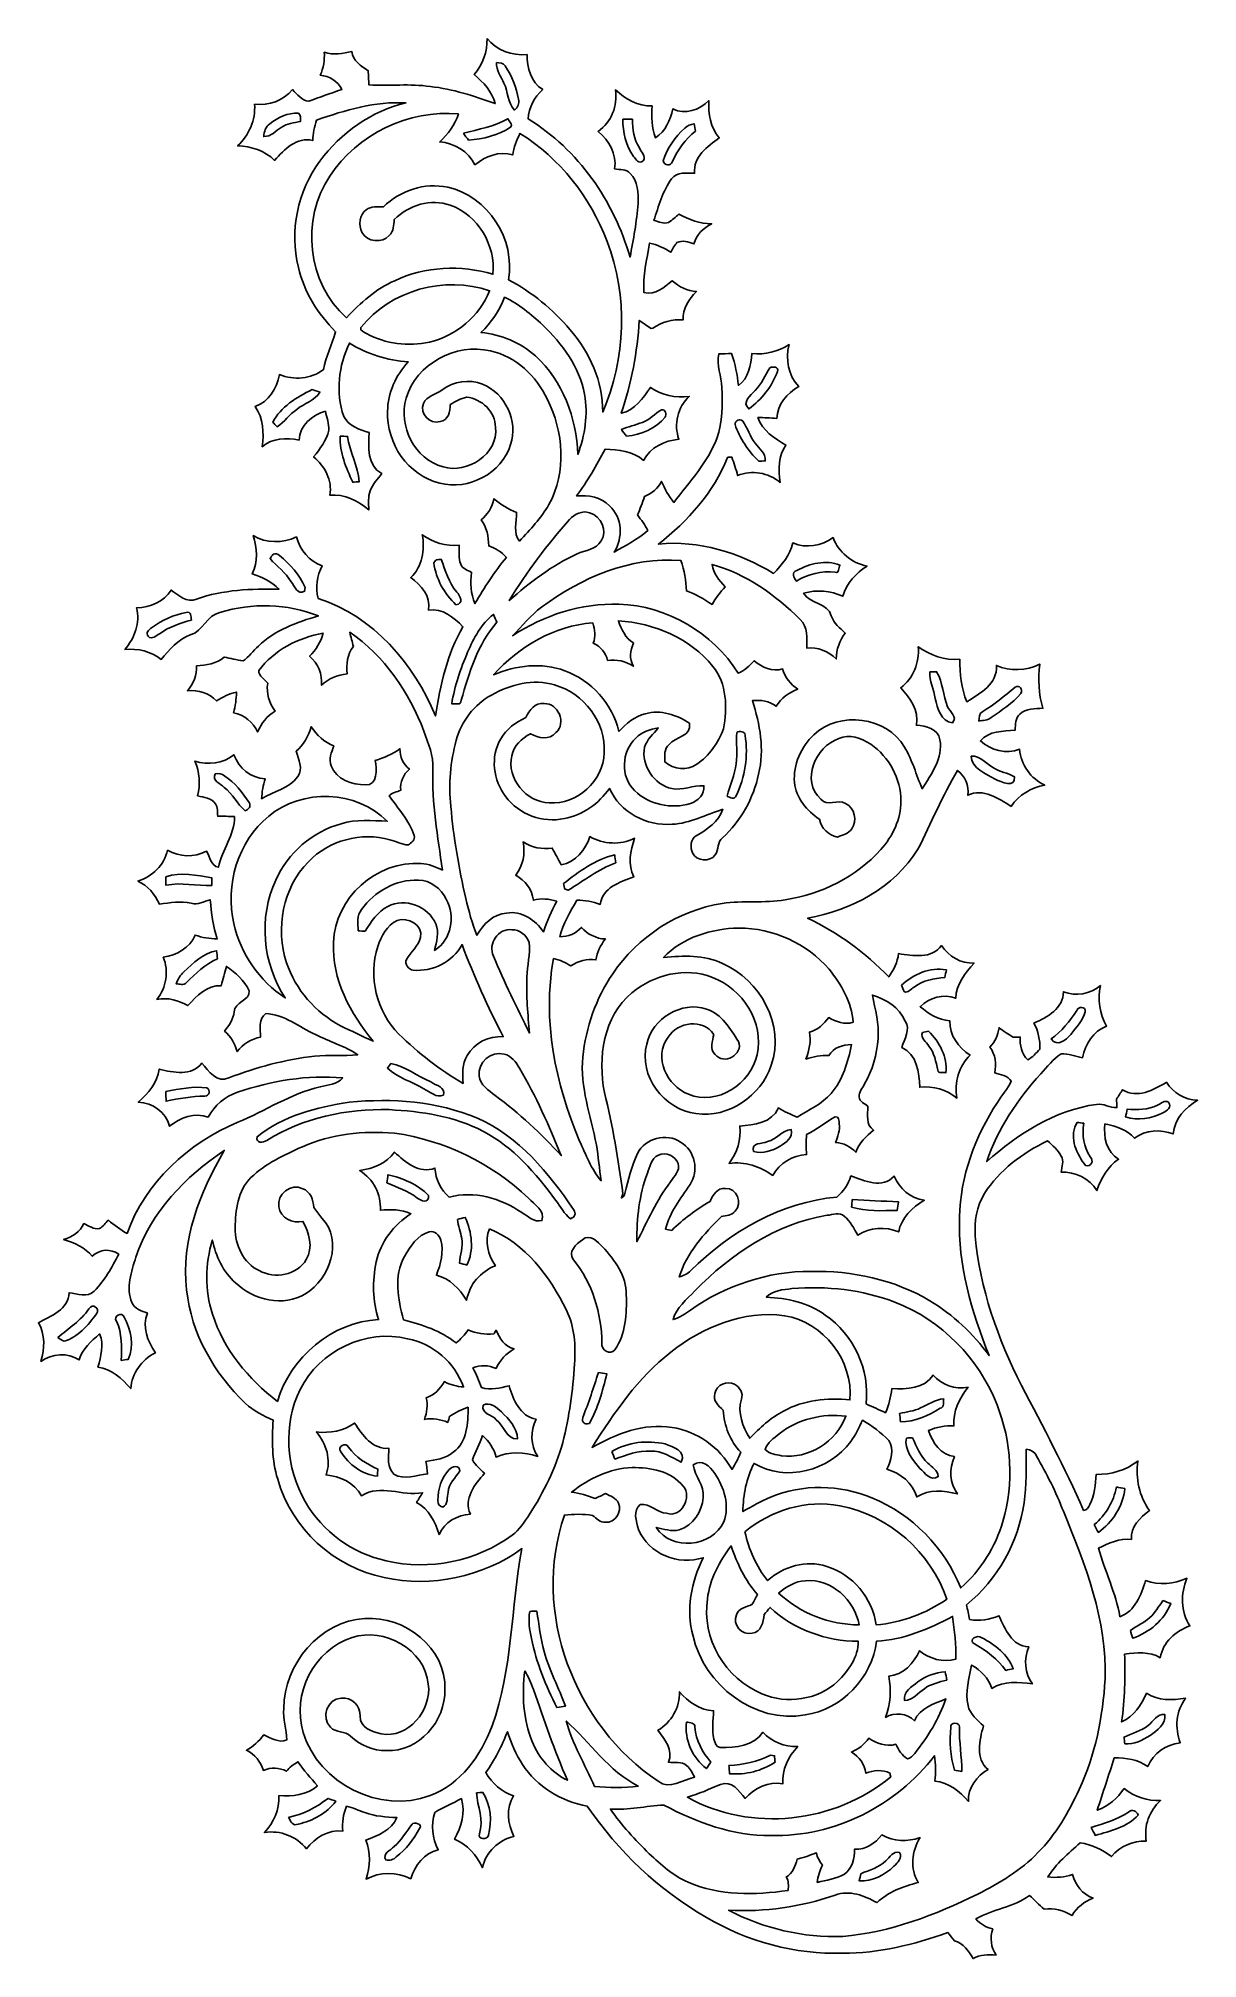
# Model space of a CAD drawing. Header units: centimetres. Extents: x -7.7 to 7.7, y -12.7 to 12.7.
import ezdxf

# ---------------------------------------------------------------- set-up
doc = ezdxf.new("R2010")
doc.units = ezdxf.units.CM
doc.header["$MEASUREMENT"] = 0
doc.layers.add('Camada 1', color=7, linetype='Continuous')

msp = doc.modelspace()

# ---------------------------------------------------------------- linework, layer by layer
at = {"layer": 'Camada 1', "color": 156}
for points, knots in [([(-1.74059, 12.6933), (-1.6129, 12.5363), (-1.41181, 12.46081), (-1.21179, 12.47986), (-1.21179, 12.47986), (-1.20931, 12.30453), (-1.16134, 12.11756), (-1.00471, 12.01737), (-1.00471, 12.01737), (-1.11441, 11.91612), (-1.19062, 11.77889), (-1.19661, 11.6279), (-1.19661, 11.6279), (-0.53233, 11.22362), (-0.0649, 10.5424), (0.14993, 9.80157), (0.14993, 9.80157), (0.19578, 10.03652), (0.23812, 10.27324), (0.25752, 10.51207), (0.25752, 10.51207), (0.26141, 10.64823), (0.25752, 10.80876), (0.15205, 10.9093), (0.15205, 10.9093), (0.09983, 10.9675), (0.01551, 10.95551), (-0.05326, 10.96821), (-0.05326, 10.96821), (-0.0247, 11.16294), (-0.12559, 11.34286), (-0.27199, 11.46351), (-0.27199, 11.46351), (-0.0963, 11.58769), (-0.01198, 11.80112), (-0.04234, 12.01278), (-0.04234, 12.01278), (0.0889, 11.88966), (0.25505, 11.79407), (0.44062, 11.80041), (0.44062, 11.80041), (0.42932, 11.65824), (0.44026, 11.51536), (0.48506, 11.37955), (0.48506, 11.37955), (0.61736, 11.46209), (0.68579, 11.61379), (0.71437, 11.7616), (0.71437, 11.7616), (0.87982, 11.68011), (1.0682, 11.74502), (1.19027, 11.87167), (1.19027, 11.87167), (1.18533, 11.69775), (1.21284, 11.51431), (1.32927, 11.37743), (1.32927, 11.37743), (1.17651, 11.26384), (0.98212, 11.12801), (1.00436, 10.91106), (1.00436, 10.91106), (0.90028, 10.91247), (0.77152, 10.93116), (0.69919, 10.83733), (0.69919, 10.83733), (0.58067, 10.674), (0.52563, 10.47502), (0.46601, 10.28488), (0.46601, 10.28488), (0.52846, 10.27359), (0.59477, 10.23619), (0.65899, 10.26089), (0.65899, 10.26089), (0.71084, 10.28876), (0.75211, 10.33251), (0.79621, 10.37096), (0.79621, 10.37096), (0.93027, 10.29899), (1.07314, 10.23654), (1.22943, 10.24361), (1.22943, 10.24361), (1.12041, 10.18575), (1.02834, 10.09826), (0.99413, 9.97655), (0.99413, 9.97655), (0.92287, 9.99842), (0.84242, 10.03229), (0.77082, 9.99278), (0.77082, 9.99278), (0.73413, 9.95785), (0.71472, 9.90987), (0.69037, 9.86683), (0.69037, 9.86683), (0.60254, 9.92011), (0.50977, 9.96526), (0.40922, 9.98784), (0.40922, 9.98784), (0.37394, 9.77123), (0.31679, 9.55393), (0.33443, 9.33309), (0.33443, 9.33309), (0.48401, 9.29357), (0.60147, 9.39976), (0.70626, 9.48936), (0.70626, 9.48936), (0.79691, 9.40893), (0.90594, 9.35389), (1.02834, 9.34755), (1.02834, 9.34755), (0.92533, 9.24806), (0.84701, 9.12071), (0.85195, 8.9722), (0.85195, 8.9722), (0.70908, 8.98595), (0.56902, 8.94326), (0.45295, 8.86036), (0.45295, 8.86036), (0.45295, 8.86036), (0.42827, 8.85719), (0.42827, 8.85719), (0.42827, 8.85719), (0.37606, 8.89316), (0.32419, 8.92915), (0.27235, 8.96549), (0.27235, 8.96549), (0.24765, 8.54674), (0.16827, 8.134), (0.03386, 7.73677), (0.03386, 7.73677), (0.21201, 7.78087), (0.32244, 7.93537), (0.4198, 8.07825), (0.4198, 8.07825), (0.56938, 7.97207), (0.75247, 7.93962), (0.93274, 7.95972), (0.93274, 7.95972), (0.77893, 7.81826), (0.72672, 7.58895), (0.7955, 7.39281), (0.7955, 7.39281), (0.60571, 7.37481), (0.4198, 7.28909), (0.32807, 7.11446), (0.32807, 7.11446), (0.18767, 7.23511), (-0.00282, 7.2584), (-0.18062, 7.26263), (-0.18062, 7.26263), (-0.29209, 7.04849), (-0.41346, 6.83894), (-0.55667, 6.6442), (-0.55667, 6.6442), (-0.40111, 6.65973), (-0.23142, 6.63151), (-0.11994, 6.51191), (-0.11994, 6.51191), (0.04974, 6.3574), (0.05856, 6.08894), (-0.06068, 5.90125), (-0.06068, 5.90125), (0.09172, 5.9891), (0.2494, 6.07094), (0.38347, 6.18596), (0.38347, 6.18596), (0.35243, 6.26321), (0.29669, 6.32636), (0.24799, 6.39234), (0.24799, 6.39234), (0.28222, 6.47276), (0.31396, 6.5546), (0.34149, 6.63787), (0.34149, 6.63787), (0.43709, 6.67807), (0.51681, 6.7458), (0.56761, 6.83682), (0.56761, 6.83682), (0.60854, 6.73734), (0.66004, 6.64138), (0.7306, 6.55884), (0.7306, 6.55884), (0.93556, 6.82978), (1.17298, 7.08518), (1.29892, 7.40587), (1.29892, 7.40587), (1.37089, 7.62212), (1.37583, 7.85388), (1.36277, 8.07931), (1.36277, 8.07931), (1.35784, 8.22818), (1.29222, 8.37212), (1.32221, 8.52205), (1.32221, 8.52205), (1.379, 8.52452), (1.43581, 8.52557), (1.4926, 8.52557), (1.4926, 8.52557), (1.54374, 8.39045), (1.56562, 8.24723), (1.58362, 8.10471), (1.58362, 8.10471), (1.72154, 8.19643), (1.74554, 8.37635), (1.76176, 8.52805), (1.76176, 8.52805), (1.93428, 8.50793), (2.10784, 8.54851), (2.25212, 8.64622), (2.25212, 8.64622), (2.2052, 8.45114), (2.23979, 8.23912), (2.38019, 8.0899), (2.38019, 8.0899), (2.2232, 8.00311), (2.09902, 7.85388), (2.08915, 7.66867), (2.08915, 7.66867), (2.00625, 7.67679), (1.92298, 7.68066), (1.84009, 7.68066), (1.84009, 7.68066), (1.90183, 7.5071), (2.05846, 7.40375), (2.21192, 7.31767), (2.21192, 7.31767), (2.10679, 7.17408), (2.10855, 6.99169), (2.13535, 6.82378), (2.13535, 6.82378), (1.97838, 6.95184), (1.76142, 6.99452), (1.57232, 6.91303), (1.57232, 6.91303), (1.55151, 6.99628), (1.52471, 7.07777), (1.49365, 7.15785), (1.49365, 7.15785), (1.48025, 7.1568), (1.45345, 7.15503), (1.44039, 7.15398), (1.44039, 7.15398), (1.25518, 6.6922), (0.91405, 6.31084), (0.52563, 6.00816), (0.52563, 6.00816), (1.0615, 6.06071), (1.59173, 5.8935), (2.04786, 5.62044), (2.04786, 5.62044), (2.15759, 5.73722), (2.268, 5.8621), (2.30328, 6.02333), (2.30328, 6.02333), (2.48108, 5.94606), (2.67757, 5.98699), (2.83457, 6.09282), (2.83457, 6.09282), (2.90865, 5.89879), (3.07939, 5.75768), (3.28295, 5.71746), (3.28295, 5.71746), (3.13619, 5.62186), (3.00813, 5.49098), (2.96262, 5.31705), (2.96262, 5.31705), (2.80141, 5.39537), (2.61654, 5.40702), (2.4451, 5.35763), (2.4451, 5.35763), (2.5333, 5.21263), (2.76825, 5.23309), (2.81057, 5.05707), (2.81057, 5.05707), (2.84198, 4.96147), (2.92417, 4.89795), (2.99473, 4.83093), (2.99473, 4.83093), (2.92064, 4.73216), (2.87867, 4.61432), (2.87548, 4.49014), (2.87548, 4.49014), (2.77318, 4.59386), (2.63102, 4.64643), (2.48567, 4.63196), (2.48567, 4.63196), (2.48496, 4.76108), (2.50437, 4.91384), (2.39888, 5.01085), (2.39888, 5.01085), (2.07362, 5.33541), (1.68346, 5.61728), (1.23472, 5.73792), (1.23472, 5.73792), (1.24741, 5.61869), (1.32715, 5.52662), (1.40757, 5.44442), (1.40757, 5.44442), (1.34372, 5.37104), (1.2841, 5.29378), (1.23367, 5.21053), (1.23367, 5.21053), (1.12854, 5.28425), (1.01494, 5.34492), (0.89429, 5.38868), (0.89429, 5.38868), (0.89393, 5.5252), (0.86818, 5.66032), (0.82303, 5.78872), (0.82303, 5.78872), (0.15416, 5.84341), (-0.49247, 5.56648), (-1.01952, 5.17418), (-1.01952, 5.17418), (-1.16416, 5.06623), (-1.27565, 4.9223), (-1.40334, 4.79636), (-1.40334, 4.79636), (-0.98848, 5.06694), (-0.49635, 5.23134), (0.00212, 5.21263), (0.00212, 5.21263), (0.63605, 5.19324), (1.24459, 4.83693), (1.58114, 4.30072), (1.58114, 4.30072), (1.66758, 4.33175), (1.73073, 4.39878), (1.79069, 4.4651), (1.79069, 4.4651), (1.89547, 4.37727), (2.02917, 4.31658), (2.16782, 4.35821), (2.16782, 4.35821), (2.19709, 4.24568), (2.27188, 4.15571), (2.36677, 4.09081), (2.36677, 4.09081), (2.25283, 4.04213), (2.14665, 3.97191), (2.0828, 3.86291), (2.0828, 3.86291), (1.99214, 3.93381), (1.87995, 3.95076), (1.76847, 3.93805), (1.76847, 3.93805), (1.86689, 3.62584), (1.93111, 3.29035), (1.84962, 2.9665), (1.84962, 2.9665), (1.78328, 2.64442), (1.61183, 2.34667), (1.37159, 2.12266), (1.37159, 2.12266), (1.2975, 2.07044), (1.32608, 1.96603), (1.27635, 1.89864), (1.27635, 1.89864), (1.20509, 1.79811), (1.02904, 1.81151), (0.97542, 1.92369), (0.97542, 1.92369), (0.94297, 1.99743), (0.9465, 2.10714), (1.02481, 2.15089), (1.02481, 2.15089), (1.16662, 2.23519), (1.32608, 2.33291), (1.37512, 2.50119), (1.37512, 2.50119), (1.15429, 2.43134), (0.94438, 2.31422), (0.70801, 2.30363), (0.70801, 2.30363), (0.37076, 2.27541), (0.01447, 2.46062), (-0.1203, 2.77777), (-0.1203, 2.77777), (-0.26353, 2.57915), (-0.47308, 2.42111), (-0.71861, 2.38019), (-0.71861, 2.38019), (-1.00365, 2.31493), (-1.32009, 2.43275), (-1.49365, 2.66805), (-1.49365, 2.66805), (-1.6577, 2.88183), (-1.7011, 3.19651), (-1.55892, 3.43252), (-1.55892, 3.43252), (-1.48554, 3.5627), (-1.36031, 3.65125), (-1.22836, 3.71544), (-1.22836, 3.71544), (-1.18215, 3.80787), (-1.10666, 3.91617), (-0.98743, 3.8989), (-0.98743, 3.8989), (-0.79869, 3.90735), (-0.6865, 3.64208), (-0.82973, 3.51472), (-0.82973, 3.51472), (-0.91792, 3.41029), (-1.0615, 3.4417), (-1.16521, 3.50061), (-1.16521, 3.50061), (-1.28057, 3.43923), (-1.38711, 3.34256), (-1.41357, 3.20957), (-1.41357, 3.20957), (-1.48237, 2.90936), (-1.22307, 2.59396), (-0.91897, 2.58655), (-0.91897, 2.58655), (-0.54963, 2.55658), (-0.20389, 2.87972), (-0.1912, 3.24626), (-0.1912, 3.24626), (-0.16686, 3.65125), (-0.46214, 4.0393), (-0.84983, 4.14548), (-0.84983, 4.14548), (-1.12994, 4.23367), (-1.43369, 4.15113), (-1.68239, 4.01177), (-1.68239, 4.01177), (-1.90887, 3.88408), (-2.08173, 3.66572), (-2.14806, 3.41347), (-2.14806, 3.41347), (-2.22215, 3.12949), (-2.25743, 2.83138), (-2.21826, 2.53929), (-2.21826, 2.53929), (-2.18651, 2.12865), (-2.11208, 1.72261), (-2.0214, 1.32115), (-2.0214, 1.32115), (-1.98154, 1.15746), (-1.93957, 0.99306), (-1.87395, 0.83714), (-1.87395, 0.83714), (-1.78964, 0.98212), (-1.65946, 1.1169), (-1.48237, 1.1303), (-1.48237, 1.1303), (-1.28198, 1.16382), (-1.10172, 1.03823), (-0.99342, 0.87948), (-0.99342, 0.87948), (-0.95108, 1.02129), (-0.88759, 1.155), (-0.81879, 1.28551), (-0.81879, 1.28551), (-0.91968, 1.31514), (-1.02551, 1.33103), (-1.12818, 1.29928), (-1.12818, 1.29928), (-1.14299, 1.44392), (-1.23966, 1.55821), (-1.36172, 1.62877), (-1.36172, 1.62877), (-1.2633, 1.75472), (-1.2326, 1.91452), (-1.26434, 2.06974), (-1.26434, 2.06974), (-1.14969, 1.9946), (-1.01458, 1.96814), (-0.87877, 1.98895), (-0.87877, 1.98895), (-0.83996, 1.91487), (-0.80044, 1.84114), (-0.76022, 1.76776), (-0.76022, 1.76776), (-0.57009, 1.8041), (-0.4385, 1.96391), (-0.37958, 2.14029), (-0.37958, 2.14029), (-0.20072, 2.03446), (0.02222, 2.02847), (0.2092, 2.11771), (0.2092, 2.11771), (0.15205, 1.95333), (0.12135, 1.77165), (0.19826, 1.60796), (0.19826, 1.60796), (0.01939, 1.54023), (-0.21836, 1.46649), (-0.24377, 1.24283), (-0.24377, 1.24283), (-0.34183, 1.28269), (-0.44626, 1.3014), (-0.55209, 1.29998), (-0.55209, 1.29998), (-0.64452, 1.14793), (-0.73271, 0.99024), (-0.77786, 0.81667), (-0.77786, 0.81667), (-0.6671, 0.81421), (-0.5662, 0.85936), (-0.49106, 0.94014), (-0.49106, 0.94014), (-0.41027, 0.84807), (-0.29915, 0.79162), (-0.17568, 0.78668), (-0.17568, 0.78668), (-0.23988, 0.7059), (-0.28397, 0.61241), (-0.30056, 0.51011), (-0.30056, 0.51011), (-0.4198, 0.52775), (-0.53269, 0.49812), (-0.63076, 0.43074), (-0.63076, 0.43074), (-0.70414, 0.47166), (-0.77681, 0.51576), (-0.86147, 0.52704), (-0.86147, 0.52704), (-1.01458, -0.28751), (-0.83397, -1.12994), (-0.51788, -1.88489), (-0.51788, -1.88489), (-0.43285, -2.06445), (-0.36371, -2.25707), (-0.23247, -2.41017), (-0.23247, -2.41017), (-0.254, -2.25142), (-0.26916, -2.09196), (-0.29491, -1.93428), (-0.29491, -1.93428), (-0.37007, -1.55081), (-0.51223, -1.17086), (-0.47519, -0.77399), (-0.47519, -0.77399), (-0.43074, -0.38311), (-0.30339, 0.00246), (-0.07866, 0.32737), (-0.07866, 0.32737), (0.25118, 0.81633), (0.78563, 1.16487), (1.36947, 1.25659), (1.36947, 1.25659), (1.64465, 1.30104), (1.92617, 1.25377), (2.20062, 1.30632), (2.20062, 1.30632), (2.67935, 1.37865), (3.14147, 1.60443), (3.46533, 1.96849), (3.46533, 1.96849), (3.6202, 2.14488), (3.73556, 2.37137), (3.72957, 2.6109), (3.72957, 2.6109), (3.73486, 2.90688), (3.57328, 3.19263), (3.33375, 3.36091), (3.33375, 3.36091), (3.21098, 3.4424), (3.05118, 3.50061), (2.90865, 3.43534), (2.90865, 3.43534), (2.59961, 3.3334), (2.40595, 2.87725), (2.67229, 2.63455), (2.67229, 2.63455), (2.75378, 2.52659), (2.89877, 2.64195), (2.99931, 2.57703), (2.99931, 2.57703), (3.12103, 2.52024), (3.15877, 2.35091), (3.08151, 2.2433), (3.08151, 2.2433), (3.03988, 2.17735), (2.95839, 2.16217), (2.89207, 2.1343), (2.89207, 2.1343), (2.77283, 2.16288), (2.67864, 2.24472), (2.65711, 2.36926), (2.65711, 2.36926), (2.48673, 2.47931), (2.34526, 2.64865), (2.32409, 2.85679), (2.32409, 2.85679), (2.30433, 3.09104), (2.41053, 3.32739), (2.57986, 3.48721), (2.57986, 3.48721), (2.91499, 3.80753), (3.54576, 3.7285), (3.77966, 3.32387), (3.77966, 3.32387), (3.88372, 3.15207), (3.931, 2.95485), (4.01319, 2.77283), (4.01319, 2.77283), (4.13525, 2.9665), (4.288, 3.18028), (4.24744, 3.42159), (4.24744, 3.42159), (4.22239, 3.56622), (4.06011, 3.60574), (3.93629, 3.61244), (3.93629, 3.61244), (3.96875, 3.80717), (3.85444, 3.97298), (3.72921, 4.10739), (3.72921, 4.10739), (3.89748, 4.23438), (3.97791, 4.44183), (3.95958, 4.6496), (3.95958, 4.6496), (4.11973, 4.53672), (4.31058, 4.46439), (4.50956, 4.48592), (4.50956, 4.48592), (4.51448, 4.29506), (4.52683, 4.10069), (4.60375, 3.92289), (4.60375, 3.92289), (4.77872, 4.03542), (5.01049, 4.15783), (4.99356, 4.40265), (4.99356, 4.40265), (5.17594, 4.32257), (5.39009, 4.33), (5.56753, 4.42029), (5.56753, 4.42029), (5.54567, 4.22521), (5.55059, 4.0266), (5.60846, 3.8375), (5.60846, 3.8375), (5.50509, 3.8301), (5.3848, 3.83962), (5.30472, 3.76096), (5.30472, 3.76096), (5.24228, 3.70874), (5.24474, 3.62232), (5.24191, 3.54824), (5.24191, 3.54824), (5.08282, 3.53377), (4.89338, 3.54012), (4.78225, 3.40465), (4.78225, 3.40465), (4.92512, 3.28365), (5.12056, 3.22438), (5.30119, 3.29494), (5.30119, 3.29494), (5.31812, 3.08856), (5.44688, 2.90795), (5.63386, 2.8201), (5.63386, 2.8201), (5.45499, 2.78799), (5.29025, 2.69309), (5.189, 2.54), (5.189, 2.54), (5.02284, 2.64653), (4.81646, 2.78482), (4.61503, 2.6871), (4.61503, 2.6871), (4.63585, 2.81798), (4.58152, 2.93546), (4.48062, 3.01625), (4.48062, 3.01625), (4.28096, 2.68111), (4.12925, 2.32092), (3.95639, 1.97238), (3.95639, 1.97238), (3.64277, 1.46473), (3.07128, 1.16521), (2.4966, 1.06115), (2.4966, 1.06115), (2.89842, 0.871), (3.26424, 0.60678), (3.57046, 0.28468), (3.57046, 0.28468), (3.63643, 0.37641), (3.68723, 0.47941), (3.70063, 0.59302), (3.70063, 0.59302), (3.89113, 0.5669), (4.13666, 0.51681), (4.26754, 0.6999), (4.26754, 0.6999), (4.36421, 0.55703), (4.52191, 0.45826), (4.699, 0.46884), (4.699, 0.46884), (4.58045, 0.3376), (4.46334, 0.18837), (4.45557, 0.00316), (4.45557, 0.00316), (4.288, 0.06738), (4.11232, 0.01057), (3.98568, -0.10829), (3.98568, -0.10829), (4.09892, -0.20109), (4.22663, -0.28397), (4.37727, -0.29491), (4.37727, -0.29491), (4.37268, -0.48541), (4.49085, -0.6491), (4.64609, -0.74824), (4.64609, -0.74824), (4.49721, -0.89782), (4.43406, -1.10983), (4.47145, -1.31726), (4.47145, -1.31726), (4.33351, -1.20438), (4.15819, -1.15076), (3.98073, -1.17298), (3.98073, -1.17298), (3.97333, -0.97861), (3.94475, -0.73659), (3.7419, -0.64769), (3.7419, -0.64769), (3.77718, -0.53622), (3.86362, -0.41134), (3.78636, -0.29845), (3.78636, -0.29845), (3.71264, -0.11394), (3.53272, -0.01588), (3.35492, 0.0455), (3.35492, 0.0455), (3.39054, -0.14464), (3.44557, -0.33479), (3.43005, -0.53021), (3.43005, -0.53021), (3.41207, -0.73907), (3.3602, -0.94826), (3.25084, -1.12888), (3.25084, -1.12888), (3.22438, -1.18497), (3.17394, -1.23647), (3.17782, -1.3021), (3.17782, -1.3021), (3.18135, -1.36666), (3.25332, -1.38747), (3.29388, -1.42521), (3.29388, -1.42521), (3.29352, -1.53492), (3.26424, -1.66933), (3.37078, -1.74201), (3.37078, -1.74201), (3.27271, -1.82033), (3.17712, -1.90923), (3.13725, -2.03234), (3.13725, -2.03234), (3.06317, -1.96215), (2.9739, -1.90605), (2.86843, -1.90534), (2.86843, -1.90534), (2.89418, -1.82457), (2.9284, -1.74201), (2.91711, -1.65559), (2.91711, -1.65559), (2.90971, -1.61783), (2.91677, -1.55716), (2.86103, -1.56386), (2.86103, -1.56386), (2.73402, -1.63971), (2.61832, -1.73389), (2.48462, -1.79846), (2.48462, -1.79846), (2.47755, -1.88701), (2.47755, -1.9759), (2.48425, -2.06445), (2.48425, -2.06445), (2.29729, -2.07291), (2.12936, -2.17699), (2.03624, -2.33856), (2.03624, -2.33856), (1.86937, -2.21933), (1.66652, -2.15406), (1.46049, -2.17981), (1.46049, -2.17981), (1.56316, -2.03729), (1.62665, -1.86477), (1.59948, -1.68733), (1.59948, -1.68733), (1.78752, -1.67216), (2.02742, -1.64677), (2.11067, -1.44673), (2.11067, -1.44673), (2.19075, -1.49224), (2.27329, -1.53458), (2.36044, -1.56669), (2.36044, -1.56669), (2.51459, -1.47109), (2.68676, -1.39593), (2.8074, -1.25589), (2.8074, -1.25589), (2.96545, -1.07631), (3.03176, -0.83819), (3.07833, -0.60888), (3.07833, -0.60888), (2.96192, -0.61524), (2.83632, -0.64206), (2.77883, -0.7553), (2.77883, -0.7553), (2.67545, -0.75106), (2.57245, -0.76412), (2.4758, -0.80151), (2.4758, -0.80151), (2.51812, -0.68757), (2.54669, -0.56585), (2.5227, -0.44379), (2.5227, -0.44379), (2.63313, -0.41945), (2.7111, -0.33867), (2.77636, -0.25152), (2.77636, -0.25152), (2.87372, -0.3048), (2.98626, -0.35348), (3.09808, -0.31291), (3.09808, -0.31291), (3.08151, -0.05326), (2.94216, 0.18661), (2.7827, 0.38664), (2.7827, 0.38664), (2.48884, 0.73025), (2.0387, 0.93098), (1.58784, 0.93169), (1.58784, 0.93169), (1.22624, 0.92251), (0.84771, 0.81138), (0.59372, 0.54151), (0.59372, 0.54151), (0.85407, 0.56797), (1.12888, 0.58032), (1.37089, 0.46214), (1.37089, 0.46214), (1.87042, 0.25118), (2.20239, -0.35312), (2.01682, -0.88089), (2.01682, -0.88089), (1.88453, -1.28729), (1.45062, -1.58433), (1.022, -1.52152), (1.022, -1.52152), (0.60218, -1.46719), (0.25717, -1.02164), (0.37076, -0.60184), (0.37076, -0.60184), (0.44662, -0.26458), (0.82868, -0.0268), (1.1624, -0.14111), (1.1624, -0.14111), (1.36596, -0.20425), (1.47319, -0.40252), (1.58362, -0.56832), (1.58362, -0.56832), (1.65381, -0.74153), (1.38606, -0.88652), (1.27353, -0.74048), (1.27353, -0.74048), (1.19308, -0.66604), (1.24707, -0.56409), (1.25623, -0.47449), (1.25623, -0.47449), (1.11337, -0.25964), (0.78139, -0.30726), (0.65229, -0.51187), (0.65229, -0.51187), (0.45685, -0.77187), (0.63853, -1.15817), (0.92145, -1.26541), (0.92145, -1.26541), (1.29962, -1.42804), (1.7459, -1.1243), (1.82915, -0.74259), (1.82915, -0.74259), (1.92829, -0.31574), (1.63653, 0.12946), (1.23859, 0.27905), (1.23859, 0.27905), (0.88265, 0.4198), (0.46355, 0.31433), (0.17392, 0.07691), (0.17392, 0.07691), (-0.20109, -0.23741), (-0.27834, -0.78387), (-0.18837, -1.24071), (-0.18837, -1.24071), (-0.0822, -1.68346), (-0.00175, -2.13254), (0.05537, -2.58409), (0.05537, -2.58409), (0.05537, -2.58409), (0.03598, -2.63735), (0.03598, -2.63735), (0.03598, -2.63735), (0.05997, -2.62607), (0.0822, -2.60526), (0.0822, -2.57632), (0.0822, -2.57632), (0.12593, -2.39713), (0.1718, -2.21614), (0.24835, -2.04752), (0.24835, -2.04752), (0.3496, -1.84538), (0.63183, -1.77375), (0.81915, -1.89793), (0.81915, -1.89793), (1.00612, -2.008), (1.06856, -2.2807), (0.94297, -2.45921), (0.94297, -2.45921), (0.81633, -2.64407), (0.67627, -2.82787), (0.61841, -3.04835), (0.61841, -3.04835), (0.63923, -3.05293), (0.68121, -3.06139), (0.70238, -3.06599), (0.70238, -3.06599), (0.85407, -2.91747), (1.0234, -2.78799), (1.20791, -2.68252), (1.20791, -2.68252), (1.246, -2.59891), (1.30174, -2.49731), (1.41111, -2.51283), (1.41111, -2.51283), (1.56386, -2.50225), (1.63795, -2.70827), (1.54094, -2.81305), (1.54094, -2.81305), (1.49577, -2.86737), (1.42205, -2.87019), (1.35784, -2.88183), (1.35784, -2.88183), (1.12713, -3.10973), (0.89675, -3.3662), (0.79974, -3.68123), (0.79974, -3.68123), (0.85653, -3.66501), (0.91263, -3.64243), (0.9525, -3.59657), (0.9525, -3.59657), (1.47284, -3.08327), (2.14595, -2.68958), (2.88536, -2.62607), (2.88536, -2.62607), (2.97074, -2.55023), (3.03564, -2.45568), (3.07128, -2.34667), (3.07128, -2.34667), (3.24872, -2.41299), (3.48826, -2.51989), (3.64172, -2.34843), (3.64172, -2.34843), (3.71228, -2.51424), (3.85655, -2.643), (4.03895, -2.6677), (4.03895, -2.6677), (3.88338, -2.7626), (3.7345, -2.89806), (3.7017, -3.08645), (3.7017, -3.08645), (3.52777, -3.01025), (3.32176, -3.02612), (3.16264, -3.12949), (3.16264, -3.12949), (3.10973, -3.04165), (3.06458, -2.94323), (2.98167, -2.87937), (2.98167, -2.87937), (2.91923, -2.81939), (2.83033, -2.85925), (2.7566, -2.86666), (2.7566, -2.86666), (2.07715, -2.97921), (1.48237, -3.38101), (1.00646, -3.86362), (1.00646, -3.86362), (0.90099, -3.9818), (0.76234, -4.08586), (0.71895, -4.24568), (0.71895, -4.24568), (0.80327, -4.21745), (0.87877, -4.16947), (0.95074, -4.11833), (0.95074, -4.11833), (1.41252, -3.79377), (1.97309, -3.60432), (2.53894, -3.60749), (2.53894, -3.60749), (3.08397, -3.59867), (3.64172, -3.71264), (4.11268, -3.99591), (4.11268, -3.99591), (4.42136, -4.17865), (4.68736, -4.43052), (4.89654, -4.72122), (4.89654, -4.72122), (4.66548, -4.14055), (4.48132, -3.5239), (4.50673, -2.89243), (4.50673, -2.89243), (4.51626, -2.35091), (4.71204, -1.82386), (5.00661, -1.37442), (5.00661, -1.37442), (5.06552, -1.27952), (5.14244, -1.19627), (5.19007, -1.09502), (5.19007, -1.09502), (5.14631, -1.01706), (5.04859, -1.00507), (4.97134, -0.98248), (4.97134, -0.98248), (4.99886, -0.86325), (4.97874, -0.74224), (4.90855, -0.64206), (4.90855, -0.64206), (4.97557, -0.57114), (5.01685, -0.48331), (5.0299, -0.38664), (5.0299, -0.38664), (5.08847, -0.4332), (5.1516, -0.47342), (5.21687, -0.51047), (5.21687, -0.51047), (5.2398, -0.51011), (5.2853, -0.5094), (5.30823, -0.5094), (5.30823, -0.5094), (5.29978, -0.61948), (5.32694, -0.73096), (5.40878, -0.80963), (5.40878, -0.80963), (5.47404, -0.77964), (5.51673, -0.71895), (5.56823, -0.67098), (5.56823, -0.67098), (5.57281, -0.54963), (5.54601, -0.4318), (5.49027, -0.32456), (5.49027, -0.32456), (5.66632, -0.24906), (5.88044, -0.13017), (5.88044, 0.08924), (5.88044, 0.08924), (6.04626, 0.02645), (6.23393, 0.05396), (6.36905, 0.17144), (6.36905, 0.17144), (6.33552, -0.01128), (6.35105, -0.2046), (6.45159, -0.36442), (6.45159, -0.36442), (6.27415, -0.43427), (6.16654, -0.60113), (6.13163, -0.78317), (6.13163, -0.78317), (6.03778, -0.76517), (5.94676, -0.72777), (5.85011, -0.73201), (5.85011, -0.73201), (5.74498, -0.80151), (5.66632, -0.90275), (5.58024, -0.99377), (5.58024, -0.99377), (5.27507, -1.33314), (5.00837, -1.71908), (4.86621, -2.15618), (4.86621, -2.15618), (5.27719, -1.79351), (5.76367, -1.47389), (6.31789, -1.40017), (6.31789, -1.40017), (6.41139, -1.37936), (6.49181, -1.45379), (6.58671, -1.4411), (6.58671, -1.4411), (6.58566, -1.41323), (6.58388, -1.35714), (6.58283, -1.32927), (6.58283, -1.32927), (6.60893, -1.28834), (6.63504, -1.24777), (6.6615, -1.20721), (6.6615, -1.20721), (6.8527, -1.32715), (7.07284, -1.21038), (7.24217, -1.10701), (7.24217, -1.10701), (7.33071, -1.25236), (7.48454, -1.33879), (7.65386, -1.34513), (7.65386, -1.34513), (7.49053, -1.44322), (7.34447, -1.59066), (7.33212, -1.79139), (7.33212, -1.79139), (7.16173, -1.72861), (6.96911, -1.73248), (6.8213, -1.8482), (6.8213, -1.8482), (6.72182, -1.73284), (6.57224, -1.68945), (6.42937, -1.6584), (6.42937, -1.6584), (6.40749, -1.83409), (6.44701, -2.02635), (6.60822, -2.12514), (6.60822, -2.12514), (6.46499, -2.2232), (6.3775, -2.37771), (6.32178, -2.53858), (6.32178, -2.53858), (6.22265, -2.37455), (6.03532, -2.292), (5.84799, -2.2941), (5.84799, -2.2941), (5.86105, -2.22532), (5.89173, -2.14841), (5.85082, -2.08314), (5.85082, -2.08314), (5.8106, -2.00025), (5.73546, -1.9431), (5.66878, -1.88312), (5.66878, -1.88312), (5.33893, -2.04257), (5.03344, -2.2673), (4.83481, -2.57986), (4.83481, -2.57986), (4.73251, -2.74742), (4.70041, -2.94922), (4.71416, -3.14289), (4.71416, -3.14289), (4.7759, -3.83504), (5.0112, -4.50074), (5.32694, -5.11632), (5.32694, -5.11632), (5.60987, -5.66173), (5.89986, -6.20465), (6.14749, -6.76768), (6.14749, -6.76768), (6.19407, -6.76909), (6.20923, -6.72182), (6.22899, -6.68867), (6.22899, -6.68867), (6.29462, -6.56731), (6.30449, -6.42725), (6.31401, -6.2925), (6.31401, -6.2925), (6.51191, -6.29462), (6.70701, -6.23605), (6.86469, -6.11504), (6.86469, -6.11504), (6.8326, -6.34434), (6.88162, -6.58001), (7.01781, -6.76909), (7.01781, -6.76909), (6.89645, -6.86257), (6.76239, -6.98112), (6.77898, -7.15081), (6.77898, -7.15081), (6.62199, -7.13034), (6.47946, -7.20266), (6.34259, -7.26792), (6.34259, -7.26792), (6.43042, -7.57132), (6.57083, -7.85917), (6.62622, -8.17279), (6.62622, -8.17279), (6.83012, -8.10048), (6.90808, -7.88387), (6.96665, -7.69549), (6.96665, -7.69549), (7.14621, -7.76323), (7.34024, -7.74171), (7.51309, -7.6648), (7.51309, -7.6648), (7.42772, -7.86799), (7.42843, -8.10612), (7.55156, -8.29451), (7.55156, -8.29451), (7.36389, -8.36471), (7.19313, -8.50793), (7.16068, -8.71573), (7.16068, -8.71573), (7.01745, -8.62894), (6.84671, -8.65152), (6.68901, -8.66634), (6.68901, -8.66634), (6.69748, -8.96584), (6.69466, -9.26677), (6.64951, -9.5638), (6.64951, -9.5638), (6.81319, -9.49571), (6.90562, -9.33732), (6.98041, -9.18598), (6.98041, -9.18598), (7.13386, -9.28475), (7.32119, -9.27876), (7.49477, -9.25159), (7.49477, -9.25159), (7.36706, -9.41951), (7.35188, -9.64423), (7.4235, -9.83896), (7.4235, -9.83896), (7.23759, -9.86437), (7.06754, -9.97725), (6.99487, -10.15364), (6.99487, -10.15364), (6.86611, -10.06157), (6.70665, -10.03652), (6.55177, -10.04005), (6.55177, -10.04005), (6.47912, -10.27112), (6.40079, -10.50042), (6.32707, -10.73114), (6.32707, -10.73114), (6.47876, -10.68387), (6.59165, -10.56815), (6.68513, -10.44504), (6.68513, -10.44504), (6.82059, -10.55652), (6.98994, -10.60908), (7.16492, -10.6045), (7.16492, -10.6045), (7.01428, -10.73784), (6.94055, -10.94069), (6.97583, -11.14), (6.97583, -11.14), (6.79872, -11.13683), (6.62727, -11.20315), (6.51722, -11.34497), (6.51722, -11.34497), (6.39409, -11.25502), (6.25615, -11.182), (6.10022, -11.164), (6.10022, -11.164), (5.94747, -11.30229), (5.78238, -11.43635), (5.67372, -11.6145), (5.67372, -11.6145), (5.78448, -11.62614), (5.89597, -11.61803), (6.00145, -11.57993), (6.00145, -11.57993), (6.03603, -11.72245), (6.13127, -11.84275), (6.27167, -11.89284), (6.27167, -11.89284), (6.15738, -11.94011), (6.05472, -12.01384), (5.99405, -12.12391), (5.99405, -12.12391), (5.88186, -12.05864), (5.75556, -12.01632), (5.62468, -12.03995), (5.62468, -12.03995), (5.56012, -11.97997), (5.49663, -11.91965), (5.43243, -11.86039), (5.43243, -11.86039), (5.21794, -12.01278), (4.94736, -12.03924), (4.72193, -12.16871), (4.72193, -12.16871), (4.77943, -12.23785), (4.8588, -12.27842), (4.94488, -12.30066), (4.94488, -12.30066), (4.90714, -12.41848), (4.92054, -12.54407), (4.99039, -12.64742), (4.99039, -12.64742), (4.88562, -12.6358), (4.77906, -12.64284), (4.68453, -12.6933), (4.68453, -12.6933), (4.62986, -12.59063), (4.55682, -12.48974), (4.43864, -12.45834), (4.43864, -12.45834), (4.40937, -12.42201), (4.38009, -12.38532), (4.35222, -12.34934), (4.35222, -12.34934), (3.90596, -12.50667), (3.43923, -12.62591), (2.96298, -12.62097), (2.96298, -12.62097), (2.33257, -12.64108), (1.70144, -12.46964), (1.16028, -12.1479), (1.16028, -12.1479), (0.52987, -11.78842), (-0.00458, -11.27548), (-0.41556, -10.67893), (-0.41556, -10.67893), (-0.75706, -10.61261), (-1.0802, -10.42141), (-1.27212, -10.12684), (-1.27212, -10.12684), (-1.36418, -9.99525), (-1.41286, -9.84108), (-1.47214, -9.69362), (-1.47214, -9.69362), (-1.54481, -9.88447), (-1.63971, -10.06651), (-1.75753, -10.23408), (-1.75753, -10.23408), (-1.67145, -10.37378), (-1.54905, -10.4916), (-1.38923, -10.54135), (-1.38923, -10.54135), (-1.49506, -10.70645), (-1.46861, -10.90894), (-1.38499, -11.07722), (-1.38499, -11.07722), (-1.5882, -11.12697), (-1.75648, -11.28465), (-1.80269, -11.49139), (-1.80269, -11.49139), (-1.87959, -11.3291), (-1.99884, -11.18129), (-2.17028, -11.11462), (-2.17028, -11.11462), (-2.08033, -10.95162), (-2.02318, -10.76184), (-2.07997, -10.57768), (-2.07997, -10.57768), (-2.19674, -10.64012), (-2.31846, -10.69445), (-2.43204, -10.76184), (-2.43204, -10.76184), (-2.47791, -10.92341), (-2.47015, -11.10509), (-2.38583, -11.25395), (-2.38583, -11.25395), (-2.57069, -11.30123), (-2.69733, -11.46069), (-2.74849, -11.63849), (-2.74849, -11.63849), (-2.93652, -11.5457), (-3.15382, -11.54606), (-3.34044, -11.64166), (-3.34044, -11.64166), (-3.28153, -11.4748), (-3.27659, -11.291), (-3.34468, -11.12626), (-3.34468, -11.12626), (-3.18381, -11.0691), (-3.0046, -10.99714), (-2.93229, -10.82922), (-2.93229, -10.82922), (-3.07516, -10.82004), (-3.2205, -10.81334), (-3.35597, -10.76325), (-3.35597, -10.76325), (-3.43782, -10.73925), (-3.5126, -10.69199), (-3.59728, -10.68), (-3.59728, -10.68), (-3.64525, -10.78301), (-3.65583, -10.89659), (-3.64878, -11.00878), (-3.64878, -11.00878), (-3.84245, -10.98549), (-4.01425, -11.09451), (-4.12891, -11.24162), (-4.12891, -11.24162), (-4.2612, -11.07581), (-4.47392, -10.99361), (-4.68347, -11.02642), (-4.68347, -11.02642), (-4.56247, -10.89306), (-4.48132, -10.72232), (-4.49333, -10.53923), (-4.49333, -10.53923), (-4.31482, -10.5477), (-4.12255, -10.53606), (-3.98356, -10.40906), (-3.98356, -10.40906), (-4.07317, -10.30676), (-4.16136, -10.20268), (-4.24003, -10.0919), (-4.24003, -10.0919), (-4.29894, -10.12189), (-4.35081, -10.16353), (-4.39242, -10.21574), (-4.39242, -10.21574), (-4.48909, -10.16565), (-4.59809, -10.16282), (-4.6983, -10.20514), (-4.6983, -10.20514), (-4.73674, -10.09049), (-4.80764, -9.98855), (-4.92195, -9.93951), (-4.92195, -9.93951), (-4.832, -9.88905), (-4.75438, -9.81957), (-4.6937, -9.73632), (-4.6937, -9.73632), (-4.59916, -9.77406), (-4.49085, -9.84885), (-4.38784, -9.80227), (-4.38784, -9.80227), (-4.39173, -9.66257), (-4.44217, -9.52675), (-4.42911, -9.38564), (-4.42911, -9.38564), (-4.42312, -8.80285), (-3.95286, -8.22888), (-3.35421, -8.1982), (-3.35421, -8.1982), (-2.83069, -8.15481), (-2.27576, -8.58979), (-2.29799, -9.13659), (-2.29799, -9.13659), (-2.28458, -9.5497), (-2.64371, -9.96597), (-3.07057, -9.94268), (-3.07057, -9.94268), (-3.24767, -9.95045), (-3.41595, -9.87212), (-3.544, -9.75395), (-3.544, -9.75395), (-3.61526, -9.67846), (-3.74332, -9.71408), (-3.80965, -9.63259), (-3.80965, -9.63259), (-3.94053, -9.5123), (-3.85339, -9.2523), (-3.66959, -9.2523), (-3.66959, -9.2523), (-3.53165, -9.22655), (-3.41171, -9.35389), (-3.41982, -9.48831), (-3.41982, -9.48831), (-3.42759, -9.63507), (-3.25966, -9.69327), (-3.14254, -9.72149), (-3.14254, -9.72149), (-2.77917, -9.78853), (-2.47015, -9.40788), (-2.51707, -9.06356), (-2.51707, -9.06356), (-2.5647, -8.60565), (-3.1002, -8.3065), (-3.52495, -8.44973), (-3.52495, -8.44973), (-4.02907, -8.60531), (-4.32681, -9.20326), (-4.17054, -9.7028), (-4.17054, -9.7028), (-3.97016, -10.37624), (-3.15277, -10.789), (-2.49307, -10.53818), (-2.49307, -10.53818), (-2.08915, -10.38647), (-1.81892, -10.00865), (-1.67498, -9.61602), (-1.67498, -9.61602), (-1.39841, -8.86459), (-1.42628, -8.0511), (-1.27987, -7.27287), (-1.27987, -7.27287), (-1.7974, -7.64645), (-2.47509, -7.79604), (-3.0995, -7.65386), (-3.0995, -7.65386), (-3.76273, -7.5251), (-4.32788, -7.00439), (-4.50849, -6.35316), (-4.50849, -6.35316), (-4.59069, -6.102), (-4.58257, -5.83459), (-4.56812, -5.57423), (-4.56812, -5.57423), (-4.6983, -5.51673), (-4.82811, -5.45217), (-4.9343, -5.35586), (-4.9343, -5.35586), (-5.34599, -4.95723), (-5.65538, -4.42982), (-5.71217, -3.85197), (-5.71217, -3.85197), (-5.78908, -3.1997), (-5.53755, -2.56329), (-5.21511, -2.00942), (-5.21511, -2.00942), (-5.72664, -2.35303), (-6.18771, -2.82151), (-6.38352, -3.41841), (-6.38352, -3.41841), (-6.44313, -3.60961), (-6.51686, -3.82376), (-6.43607, -4.0199), (-6.43607, -4.0199), (-6.40396, -4.10457), (-6.30802, -4.12891), (-6.23181, -4.15854), (-6.23181, -4.15854), (-6.30802, -4.34233), (-6.22618, -4.52825), (-6.12563, -4.68241), (-6.12563, -4.68241), (-6.30555, -4.7766), (-6.43573, -4.95158), (-6.4523, -5.15691), (-6.4523, -5.15691), (-6.56731, -5.02496), (-6.70348, -4.90044), (-6.88445, -4.87398), (-6.88445, -4.87398), (-6.84917, -4.7318), (-6.80049, -4.57763), (-6.86293, -4.43512), (-6.86293, -4.43512), (-6.97442, -4.53036), (-7.09329, -4.63091), (-7.13387, -4.77838), (-7.13387, -4.77838), (-7.28909, -4.67184), (-7.48911, -4.69547), (-7.63975, -4.79812), (-7.63975, -4.79812), (-7.59001, -4.6302), (-7.57907, -4.44146), (-7.67221, -4.28625), (-7.67221, -4.28625), (-7.50464, -4.20051), (-7.27638, -4.1102), (-7.26687, -3.89008), (-7.26687, -3.89008), (-7.15715, -3.90455), (-7.02451, -3.95958), (-6.93313, -3.86715), (-6.93313, -3.86715), (-6.79414, -3.7285), (-6.70102, -3.55141), (-6.60929, -3.3803), (-6.60929, -3.3803), (-6.71865, -3.30234), (-6.86364, -3.31328), (-6.95959, -3.40783), (-6.95959, -3.40783), (-7.05979, -3.29388), (-7.19632, -3.22686), (-7.34024, -3.18628), (-7.34024, -3.18628), (-7.22736, -3.15136), (-7.12045, -3.08751), (-7.07002, -2.97568), (-7.07002, -2.97568), (-7.00546, -3.00248), (-6.9409, -3.05788), (-6.86611, -3.04236), (-6.86611, -3.04236), (-6.81567, -3.01871), (-6.78497, -2.96932), (-6.74722, -2.93088), (-6.74722, -2.93088), (-6.67066, -2.99685), (-6.58883, -3.05681), (-6.50027, -3.10656), (-6.50027, -3.10656), (-6.26039, -2.42887), (-5.68959, -1.91169), (-5.03765, -1.63583), (-5.03765, -1.63583), (-4.67077, -1.4866), (-4.3367, -1.25589), (-3.94582, -1.16874), (-3.94582, -1.16874), (-3.84422, -1.1377), (-3.72215, -1.1377), (-3.64808, -1.04985), (-3.64808, -1.04985), (-4.11833, -1.00541), (-4.59458, -1.09007), (-5.03977, -1.24037), (-5.03977, -1.24037), (-5.20734, -1.29046), (-5.34387, -1.41605), (-5.42571, -1.5688), (-5.42571, -1.5688), (-5.60634, -1.50566), (-5.7972, -1.56951), (-5.93724, -1.6898), (-5.93724, -1.6898), (-5.99086, -1.50388), (-6.15914, -1.37548), (-6.35212, -1.37125), (-6.35212, -1.37125), (-6.21911, -1.25552), (-6.10164, -1.1123), (-6.07342, -0.9331), (-6.07342, -0.9331), (-5.88892, -0.98178), (-5.64515, -1.02763), (-5.50932, -0.85407), (-5.50932, -0.85407), (-5.42678, -0.95603), (-5.30472, -1.12747), (-5.15479, -1.04916), (-5.15479, -1.04916), (-4.79036, -0.90945), (-4.41006, -0.80503), (-4.02096, -0.76376), (-4.02096, -0.76376), (-3.83117, -0.74329), (-3.63926, -0.76729), (-3.44981, -0.74436), (-3.44981, -0.74436), (-3.62055, -0.62476), (-3.82693, -0.5736), (-4.00967, -0.47554), (-4.00967, -0.47554), (-4.22768, -0.3824), (-4.41924, -0.20778), (-4.66619, -0.19897), (-4.66619, -0.19897), (-4.76532, -0.26775), (-4.73604, -0.40745), (-4.73463, -0.51118), (-4.73463, -0.51118), (-4.86092, -0.53199), (-4.9678, -0.60184), (-5.04506, -0.70272), (-5.04506, -0.70272), (-5.07083, -0.59655), (-5.12621, -0.502), (-5.20982, -0.4311), (-5.20982, -0.4311), (-5.1509, -0.35594), (-5.09481, -0.27445), (-5.08316, -0.17673), (-5.08316, -0.17673), (-5.08387, -0.04375), (-4.86974, -0.02892), (-4.88456, 0.10337), (-4.88456, 0.10337), (-4.95053, 0.23707), (-5.06306, 0.34183), (-5.18548, 0.42367), (-5.18548, 0.42367), (-5.20841, 0.33901), (-5.23205, 0.25435), (-5.25463, 0.16932), (-5.25463, 0.16932), (-5.44617, 0.18167), (-5.57635, 0.03315), (-5.69489, -0.09277), (-5.69489, -0.09277), (-5.82083, -0.02433), (-5.95948, 0.01763), (-6.10446, -0.01198), (-6.10446, -0.01198), (-5.9817, 0.14639), (-5.9443, 0.35947), (-6.02226, 0.54609), (-6.02226, 0.54609), (-5.84729, 0.57467), (-5.66878, 0.66357), (-5.60139, 0.83819), (-5.60139, 0.83819), (-5.5065, 0.8068), (-5.40807, 0.78846), (-5.30754, 0.78668), (-5.30754, 0.78668), (-5.36222, 0.95462), (-5.38551, 1.12959), (-5.39996, 1.30493), (-5.39996, 1.30493), (-5.48323, 1.28588), (-5.56436, 1.23367), (-5.65185, 1.25871), (-5.65185, 1.25871), (-5.7912, 1.29611), (-5.93195, 1.26118), (-6.07165, 1.24882), (-6.07165, 1.24882), (-6.13233, 1.37829), (-6.2237, 1.4926), (-6.3574, 1.55151), (-6.3574, 1.55151), (-6.16479, 1.61079), (-6.01203, 1.76318), (-5.9637, 1.96003), (-5.9637, 1.96003), (-5.80424, 1.87077), (-5.61269, 1.86265), (-5.44936, 1.94663), (-5.44936, 1.94663), (-5.40173, 1.87113), (-5.39608, 1.75753), (-5.29201, 1.73426), (-5.29201, 1.73426), (-5.24615, 1.96708), (-5.07364, 2.16041), (-5.08034, 2.40488), (-5.08034, 2.40488), (-5.15372, 2.40805), (-5.2271, 2.41017), (-5.30048, 2.41053), (-5.30048, 2.41053), (-5.31035, 2.46486), (-5.29554, 2.52835), (-5.33293, 2.57386), (-5.33293, 2.57386), (-5.38232, 2.65289), (-5.48569, 2.65711), (-5.56682, 2.68005), (-5.56682, 2.68005), (-5.53225, 2.83316), (-5.5372, 2.99507), (-5.60317, 3.13867), (-5.60317, 3.13867), (-5.42783, 3.08397), (-5.23346, 3.10409), (-5.08776, 3.22155), (-5.08776, 3.22155), (-5.02179, 3.04587), (-4.8648, 2.91429), (-4.67359, 2.90335), (-4.67359, 2.90335), (-4.70534, 2.81939), (-4.71523, 2.73049), (-4.72052, 2.64125), (-4.72052, 2.64125), (-4.56423, 2.74284), (-4.35504, 2.77247), (-4.24356, 2.93475), (-4.24356, 2.93475), (-4.16913, 3.03671), (-4.23087, 3.16406), (-4.26507, 3.26918), (-4.26507, 3.26918), (-4.16524, 3.35385), (-4.09857, 3.46779), (-4.06541, 3.59375), (-4.06541, 3.59375), (-3.99308, 3.48051), (-3.89008, 3.39195), (-3.76624, 3.33869), (-3.76624, 3.33869), (-3.79518, 3.25542), (-3.84174, 3.16301), (-3.79976, 3.07586), (-3.79976, 3.07586), (-3.73768, 2.89348), (-3.52424, 2.82222), (-3.34751, 2.82504), (-3.34751, 2.82504), (-3.1884, 2.81374), (-3.19229, 3.03742), (-3.21768, 3.14854), (-3.21768, 3.14854), (-3.10127, 3.17958), (-2.99191, 3.23215), (-2.89348, 3.30164), (-2.89348, 3.30164), (-2.89277, 3.1958), (-2.84902, 3.10091), (-2.76789, 3.03213), (-2.76789, 3.03213), (-2.84692, 2.95768), (-2.89665, 2.86349), (-2.88042, 2.75237), (-2.88042, 2.75237), (-2.93193, 2.72979), (-2.99931, 2.7252), (-3.0353, 2.67794), (-3.0353, 2.67794), (-2.91429, 2.51142), (-2.77071, 2.35374), (-2.7044, 2.1537), (-2.7044, 2.1537), (-2.68605, 2.0969), (-2.74355, 2.0588), (-2.78095, 2.02952), (-2.78095, 2.02952), (-2.86702, 2.03658), (-2.94464, 2.07856), (-3.02718, 2.09973), (-3.02718, 2.09973), (-3.40395, 2.20591), (-3.83046, 2.08915), (-4.10316, 1.80903), (-4.10316, 1.80903), (-4.43864, 1.46473), (-4.54447, 0.92569), (-4.39067, 0.47342), (-4.39067, 0.47342), (-4.27319, 0.11606), (-4.0079, -0.18486), (-3.67665, -0.36018), (-3.67665, -0.36018), (-3.53554, -0.43249), (-3.38983, -0.4953), (-3.24801, -0.56549), (-3.24801, -0.56549), (-3.54541, -0.1979), (-3.79659, 0.25259), (-3.76872, 0.74012), (-3.76872, 0.74012), (-3.76096, 1.32644), (-3.19334, 1.82774), (-2.61301, 1.78328), (-2.61301, 1.78328), (-2.51249, 1.78118), (-2.4204, 1.73777), (-2.33045, 1.69686), (-2.33045, 1.69686), (-2.39323, 2.13995), (-2.46979, 2.58375), (-2.45816, 3.03283), (-2.45816, 3.03283), (-2.44544, 3.20852), (-2.5167, 3.37326), (-2.57457, 3.53447), (-2.57457, 3.53447), (-2.77354, 4.04777), (-3.09457, 4.53073), (-3.55635, 4.84222), (-3.55635, 4.84222), (-3.54083, 4.77906), (-3.52354, 4.71628), (-3.5066, 4.65313), (-3.5066, 4.65313), (-3.59409, 4.55224), (-3.59728, 4.41854), (-3.59163, 4.2919), (-3.59163, 4.2919), (-3.71756, 4.27848), (-3.83716, 4.23087), (-3.92782, 4.14055), (-3.92782, 4.14055), (-3.91829, 4.288), (-3.97333, 4.42911), (-4.08693, 4.52472), (-4.08693, 4.52472), (-4.00156, 4.6101), (-3.93593, 4.71311), (-3.90806, 4.83129), (-3.90806, 4.83129), (-4.23545, 4.7699), (-4.55682, 4.60621), (-4.75862, 4.33528), (-4.75862, 4.33528), (-4.76074, 4.26049), (-4.68029, 4.22063), (-4.63973, 4.16701), (-4.63973, 4.16701), (-4.66443, 4.03401), (-4.6161, 3.90771), (-4.54377, 3.79835), (-4.54377, 3.79835), (-4.6496, 3.7345), (-4.7251, 3.63607), (-4.77343, 3.52354), (-4.77343, 3.52354), (-4.83693, 3.65054), (-4.9477, 3.75143), (-5.09057, 3.77718), (-5.09057, 3.77718), (-5.06801, 3.86644), (-5.05459, 3.95817), (-5.05354, 4.05024), (-5.05354, 4.05024), (-5.14809, 4.02872), (-5.23558, 3.98744), (-5.31566, 3.93381), (-5.31566, 3.93381), (-5.4176, 4.03506), (-5.55766, 4.08727), (-5.70123, 4.06822), (-5.70123, 4.06822), (-5.62363, 4.16136), (-5.5753, 4.27531), (-5.58129, 4.39807), (-5.58129, 4.39807), (-5.45182, 4.40972), (-5.31566, 4.42419), (-5.21441, 4.51448), (-5.21441, 4.51448), (-5.13186, 4.49684), (-5.05001, 4.47462), (-4.96605, 4.46298), (-4.96605, 4.46298), (-4.88667, 4.51414), (-4.83446, 4.59809), (-4.7632, 4.65983), (-4.7632, 4.65983), (-4.54413, 4.86762), (-4.25626, 4.97733), (-3.97016, 5.05707), (-3.97016, 5.05707), (-4.38114, 5.22393), (-4.84998, 5.23275), (-5.27227, 5.10363), (-5.27227, 5.10363), (-5.44829, 5.06906), (-5.4938, 4.85245), (-5.66454, 4.80764), (-5.66454, 4.80764), (-5.82577, 4.74661), (-5.94006, 4.61115), (-6.04872, 4.48344), (-6.04872, 4.48344), (-6.18701, 4.58857), (-6.35635, 4.62986), (-6.52814, 4.61539), (-6.52814, 4.61539), (-6.39867, 4.76708), (-6.32459, 4.96605), (-6.37399, 5.16536), (-6.37399, 5.16536), (-6.19337, 5.1689), (-6.01732, 5.24544), (-5.9175, 5.40066), (-5.9175, 5.40066), (-5.82224, 5.3294), (-5.7083, 5.22781), (-5.58024, 5.28002), (-5.58024, 5.28002), (-5.23134, 5.40561), (-4.85668, 5.4176), (-4.4898, 5.41267), (-4.4898, 5.41267), (-4.59176, 5.50579), (-4.71275, 5.57423), (-4.84433, 5.61445), (-4.84433, 5.61445), (-4.77026, 5.77461), (-4.7766, 5.95595), (-4.832, 6.12069), (-4.832, 6.12069), (-4.65912, 6.01345), (-4.44146, 6.01909), (-4.26013, 6.10164), (-4.26013, 6.10164), (-4.21323, 5.92878), (-4.09434, 5.77919), (-3.92112, 5.72135), (-3.92112, 5.72135), (-3.98673, 5.58729), (-4.01672, 5.43489), (-3.97191, 5.28954), (-3.97191, 5.28954), (-3.24343, 5.05495), (-2.7111, 4.42419), (-2.42005, 3.73661), (-2.42005, 3.73661), (-2.35832, 4.14372), (-2.26871, 4.55471), (-2.05951, 4.91489), (-2.05951, 4.91489), (-2.18052, 5.03624), (-2.33115, 5.16395), (-2.51566, 5.13503), (-2.51566, 5.13503), (-2.48002, 5.32129), (-2.61196, 5.46381), (-2.74884, 5.56541), (-2.74884, 5.56541), (-2.59574, 5.71253), (-2.5601, 5.92949), (-2.59715, 6.13127), (-2.59715, 6.13127), (-2.45638, 6.02826), (-2.28211, 5.97464), (-2.10714, 5.99157), (-2.10714, 5.99157), (-2.10643, 5.90937), (-2.12336, 5.82083), (-2.08808, 5.74286), (-2.08808, 5.74286), (-2.06409, 5.68218), (-1.99743, 5.66313), (-1.94592, 5.63316), (-1.94592, 5.63316), (-1.96497, 5.4938), (-1.95615, 5.35233), (-1.90005, 5.22216), (-1.90005, 5.22216), (-1.77341, 5.43277), (-1.64465, 5.64373), (-1.48519, 5.83211), (-1.48519, 5.83211), (-1.54834, 5.90373), (-1.62842, 5.95524), (-1.71874, 5.98452), (-1.71874, 5.98452), (-1.72013, 6.10588), (-1.74342, 6.22864), (-1.81926, 6.3267), (-1.81926, 6.3267), (-1.73107, 6.39762), (-1.67286, 6.49569), (-1.65064, 6.60681), (-1.65064, 6.60681), (-1.55928, 6.53274), (-1.45979, 6.46852), (-1.34902, 6.42654), (-1.34902, 6.42654), (-1.34338, 6.3059), (-1.40229, 6.14432), (-1.31268, 6.04801), (-1.31268, 6.04801), (-1.16945, 6.19724), (-1.02763, 6.35212), (-0.92251, 6.53097), (-0.92251, 6.53097), (-0.68721, 6.95854), (-0.72918, 7.4937), (-0.94226, 7.92091), (-0.94226, 7.92091), (-1.09007, 8.22536), (-1.35536, 8.49347), (-1.69686, 8.5612), (-1.69686, 8.5612), (-2.15229, 8.67057), (-2.67828, 8.39223), (-2.81023, 7.93573), (-2.81023, 7.93573), (-2.91818, 7.56884), (-2.6984, 7.12752), (-2.32127, 7.02875), (-2.32127, 7.02875), (-2.0013, 6.93242), (-1.58715, 7.19666), (-1.62913, 7.55156), (-1.62913, 7.55156), (-1.62772, 7.7604), (-1.81292, 7.9255), (-2.01117, 7.95231), (-2.01117, 7.95231), (-2.08774, 7.92832), (-2.16217, 7.89798), (-2.22815, 7.85213), (-2.22815, 7.85213), (-2.2232, 7.76145), (-2.25354, 7.64222), (-2.35973, 7.62811), (-2.35973, 7.62811), (-2.49765, 7.58225), (-2.6363, 7.73358), (-2.58234, 7.86623), (-2.58234, 7.86623), (-2.53824, 7.96959), (-2.41194, 7.98124), (-2.33221, 8.04686), (-2.33221, 8.04686), (-2.18298, 8.16151), (-1.9752, 8.19255), (-1.80057, 8.12023), (-1.80057, 8.12023), (-1.49542, 8.0024), (-1.3282, 7.63128), (-1.42875, 7.3226), (-1.42875, 7.3226), (-1.54552, 6.94302), (-1.98578, 6.71264), (-2.36677, 6.81284), (-2.36677, 6.81284), (-2.7827, 6.91303), (-3.07552, 7.3413), (-3.05505, 7.76252), (-3.05505, 7.76252), (-3.0554, 8.00629), (-2.94604, 8.23948), (-2.78236, 8.41622), (-2.78236, 8.41622), (-3.05752, 8.43808), (-3.32493, 8.51711), (-3.55917, 8.66493), (-3.55917, 8.66493), (-3.70275, 8.36647), (-3.7458, 8.01263), (-3.63573, 7.69654), (-3.63573, 7.69654), (-3.57222, 7.57237), (-3.4283, 7.51804), (-3.30059, 7.48417), (-3.30059, 7.48417), (-3.30904, 7.29402), (-3.3288, 7.04708), (-3.13372, 6.93878), (-3.13372, 6.93878), (-3.19017, 6.86752), (-3.2512, 6.79803), (-3.28719, 6.71371), (-3.28719, 6.71371), (-3.3154, 6.63256), (-3.30412, 6.54437), (-3.30553, 6.46007), (-3.30553, 6.46007), (-3.45086, 6.57684), (-3.62513, 6.67456), (-3.81847, 6.65409), (-3.81847, 6.65409), (-3.78424, 6.8527), (-3.88584, 7.03615), (-4.03331, 7.16104), (-4.03331, 7.16104), (-3.94935, 7.26687), (-3.86362, 7.37834), (-3.83222, 7.5124), (-3.83222, 7.5124), (-3.82622, 7.59882), (-3.86326, 7.68103), (-3.87738, 7.76498), (-3.87738, 7.76498), (-4.04847, 7.71384), (-4.22451, 7.57731), (-4.22485, 7.38258), (-4.22485, 7.38258), (-4.39278, 7.41715), (-4.57799, 7.41398), (-4.71204, 7.29368), (-4.71204, 7.29368), (-4.69089, 7.47676), (-4.69547, 7.6715), (-4.80694, 7.82708), (-4.80694, 7.82708), (-4.62526, 7.89094), (-4.51838, 8.06696), (-4.48556, 8.24934), (-4.48556, 8.24934), (-4.29224, 8.16963), (-4.07175, 8.1922), (-3.90136, 8.31426), (-3.90136, 8.31426), (-3.87631, 8.48994), (-3.78812, 8.64729), (-3.74332, 8.81591), (-3.74332, 8.81591), (-3.97544, 9.05157), (-4.16136, 9.34014), (-4.23403, 9.66646), (-4.23403, 9.66646), (-4.35821, 10.14552), (-4.2439, 10.674), (-3.94935, 11.06946), (-3.94935, 11.06946), (-3.67417, 11.44446), (-3.27025, 11.73479), (-2.81374, 11.83957), (-2.81374, 11.83957), (-3.21909, 11.86497), (-3.61667, 11.74467), (-3.99555, 11.61273), (-3.99555, 11.61273), (-4.02449, 11.5256), (-4.04071, 11.43493), (-4.04388, 11.34286), (-4.04388, 11.34286), (-4.25874, 11.39684), (-4.42066, 11.22362), (-4.55012, 11.08109), (-4.55012, 11.08109), (-4.681, 11.20845), (-4.85846, 11.26771), (-5.03872, 11.2716), (-5.03872, 11.2716), (-4.88772, 11.41271), (-4.79953, 11.61415), (-4.81365, 11.82229), (-4.81365, 11.82229), (-4.62526, 11.80288), (-4.43442, 11.86532), (-4.31446, 12.01596), (-4.31446, 12.01596), (-4.25202, 11.95528), (-4.19028, 11.87414), (-4.09787, 11.86215), (-4.09787, 11.86215), (-3.95323, 11.91471), (-3.80965, 11.97045), (-3.66218, 12.01632), (-3.66218, 12.01632), (-3.71193, 12.13202), (-3.82517, 12.19411), (-3.94652, 12.20681), (-3.94652, 12.20681), (-3.90207, 12.30206), (-3.88513, 12.40542), (-3.89325, 12.5102), (-3.89325, 12.5102), (-3.77225, 12.46998), (-3.64808, 12.49291), (-3.52743, 12.51902), (-3.52743, 12.51902), (-3.51508, 12.39555), (-3.40642, 12.3264), (-3.31152, 12.26572), (-3.31152, 12.26572), (-3.30941, 12.20363), (-3.30624, 12.14154), (-3.30164, 12.07946), (-3.30164, 12.07946), (-3.03106, 12.06182), (-2.75802, 12.0978), (-2.48884, 12.05653), (-2.48884, 12.05653), (-2.19357, 12.02619), (-1.91135, 11.93023), (-1.633, 11.83216), (-1.633, 11.83216), (-1.67357, 11.99126), (-1.78717, 12.11333), (-1.91065, 12.21457), (-1.91065, 12.21457), (-1.79987, 12.34969), (-1.73389, 12.51691), (-1.74059, 12.6933)], [0, 0, 0, 0, 0.0018018, 0.0018018, 0.0018018, 0.0018018, 0.0036036, 0.0036036, 0.0036036, 0.0036036, 0.00540541, 0.00540541, 0.00540541, 0.00540541, 0.00720721, 0.00720721, 0.00720721, 0.00720721, 0.00900901, 0.00900901, 0.00900901, 0.00900901, 0.01081081, 0.01081081, 0.01081081, 0.01081081, 0.01261261, 0.01261261, 0.01261261, 0.01261261, 0.01441441, 0.01441441, 0.01441441, 0.01441441, 0.01621622, 0.01621622, 0.01621622, 0.01621622, 0.01801802, 0.01801802, 0.01801802, 0.01801802, 0.01981982, 0.01981982, 0.01981982, 0.01981982, 0.02162162, 0.02162162, 0.02162162, 0.02162162, 0.02342342, 0.02342342, 0.02342342, 0.02342342, 0.02522523, 0.02522523, 0.02522523, 0.02522523, 0.02702703, 0.02702703, 0.02702703, 0.02702703, 0.02882883, 0.02882883, 0.02882883, 0.02882883, 0.03063063, 0.03063063, 0.03063063, 0.03063063, 0.03243243, 0.03243243, 0.03243243, 0.03243243, 0.03423423, 0.03423423, 0.03423423, 0.03423423, 0.03603604, 0.03603604, 0.03603604, 0.03603604, 0.03783784, 0.03783784, 0.03783784, 0.03783784, 0.03963964, 0.03963964, 0.03963964, 0.03963964, 0.04144144, 0.04144144, 0.04144144, 0.04144144, 0.04324324, 0.04324324, 0.04324324, 0.04324324, 0.04504505, 0.04504505, 0.04504505, 0.04504505, 0.04684685, 0.04684685, 0.04684685, 0.04684685, 0.04864865, 0.04864865, 0.04864865, 0.04864865, 0.05045045, 0.05045045, 0.05045045, 0.05045045, 0.05225225, 0.05225225, 0.05225225, 0.05225225, 0.05405405, 0.05405405, 0.05405405, 0.05405405, 0.05585586, 0.05585586, 0.05585586, 0.05585586, 0.05765766, 0.05765766, 0.05765766, 0.05765766, 0.05945946, 0.05945946, 0.05945946, 0.05945946, 0.06126126, 0.06126126, 0.06126126, 0.06126126, 0.06306306, 0.06306306, 0.06306306, 0.06306306, 0.06486486, 0.06486486, 0.06486486, 0.06486486, 0.06666667, 0.06666667, 0.06666667, 0.06666667, 0.06846847, 0.06846847, 0.06846847, 0.06846847, 0.07027027, 0.07027027, 0.07027027, 0.07027027, 0.07207207, 0.07207207, 0.07207207, 0.07207207, 0.07387387, 0.07387387, 0.07387387, 0.07387387, 0.07567568, 0.07567568, 0.07567568, 0.07567568, 0.07747748, 0.07747748, 0.07747748, 0.07747748, 0.07927928, 0.07927928, 0.07927928, 0.07927928, 0.08108108, 0.08108108, 0.08108108, 0.08108108, 0.08288288, 0.08288288, 0.08288288, 0.08288288, 0.08468468, 0.08468468, 0.08468468, 0.08468468, 0.08648649, 0.08648649, 0.08648649, 0.08648649, 0.08828829, 0.08828829, 0.08828829, 0.08828829, 0.09009009, 0.09009009, 0.09009009, 0.09009009, 0.09189189, 0.09189189, 0.09189189, 0.09189189, 0.09369369, 0.09369369, 0.09369369, 0.09369369, 0.0954955, 0.0954955, 0.0954955, 0.0954955, 0.0972973, 0.0972973, 0.0972973, 0.0972973, 0.0990991, 0.0990991, 0.0990991, 0.0990991, 0.1009009, 0.1009009, 0.1009009, 0.1009009, 0.1027027, 0.1027027, 0.1027027, 0.1027027, 0.1045045, 0.1045045, 0.1045045, 0.1045045, 0.10630631, 0.10630631, 0.10630631, 0.10630631, 0.10810811, 0.10810811, 0.10810811, 0.10810811, 0.10990991, 0.10990991, 0.10990991, 0.10990991, 0.11171171, 0.11171171, 0.11171171, 0.11171171, 0.11351351, 0.11351351, 0.11351351, 0.11351351, 0.11531532, 0.11531532, 0.11531532, 0.11531532, 0.11711712, 0.11711712, 0.11711712, 0.11711712, 0.11891892, 0.11891892, 0.11891892, 0.11891892, 0.12072072, 0.12072072, 0.12072072, 0.12072072, 0.12252252, 0.12252252, 0.12252252, 0.12252252, 0.12432432, 0.12432432, 0.12432432, 0.12432432, 0.12612613, 0.12612613, 0.12612613, 0.12612613, 0.12792793, 0.12792793, 0.12792793, 0.12792793, 0.12972973, 0.12972973, 0.12972973, 0.12972973, 0.13153153, 0.13153153, 0.13153153, 0.13153153, 0.13333333, 0.13333333, 0.13333333, 0.13333333, 0.13513514, 0.13513514, 0.13513514, 0.13513514, 0.13693694, 0.13693694, 0.13693694, 0.13693694, 0.13873874, 0.13873874, 0.13873874, 0.13873874, 0.14054054, 0.14054054, 0.14054054, 0.14054054, 0.14234234, 0.14234234, 0.14234234, 0.14234234, 0.14414414, 0.14414414, 0.14414414, 0.14414414, 0.14594595, 0.14594595, 0.14594595, 0.14594595, 0.14774775, 0.14774775, 0.14774775, 0.14774775, 0.14954955, 0.14954955, 0.14954955, 0.14954955, 0.15135135, 0.15135135, 0.15135135, 0.15135135, 0.15315315, 0.15315315, 0.15315315, 0.15315315, 0.15495495, 0.15495495, 0.15495495, 0.15495495, 0.15675676, 0.15675676, 0.15675676, 0.15675676, 0.15855856, 0.15855856, 0.15855856, 0.15855856, 0.16036036, 0.16036036, 0.16036036, 0.16036036, 0.16216216, 0.16216216, 0.16216216, 0.16216216, 0.16396396, 0.16396396, 0.16396396, 0.16396396, 0.16576577, 0.16576577, 0.16576577, 0.16576577, 0.16756757, 0.16756757, 0.16756757, 0.16756757, 0.16936937, 0.16936937, 0.16936937, 0.16936937, 0.17117117, 0.17117117, 0.17117117, 0.17117117, 0.17297297, 0.17297297, 0.17297297, 0.17297297, 0.17477477, 0.17477477, 0.17477477, 0.17477477, 0.17657658, 0.17657658, 0.17657658, 0.17657658, 0.17837838, 0.17837838, 0.17837838, 0.17837838, 0.18018018, 0.18018018, 0.18018018, 0.18018018, 0.18198198, 0.18198198, 0.18198198, 0.18198198, 0.18378378, 0.18378378, 0.18378378, 0.18378378, 0.18558559, 0.18558559, 0.18558559, 0.18558559, 0.18738739, 0.18738739, 0.18738739, 0.18738739, 0.18918919, 0.18918919, 0.18918919, 0.18918919, 0.19099099, 0.19099099, 0.19099099, 0.19099099, 0.19279279, 0.19279279, 0.19279279, 0.19279279, 0.19459459, 0.19459459, 0.19459459, 0.19459459, 0.1963964, 0.1963964, 0.1963964, 0.1963964, 0.1981982, 0.1981982, 0.1981982, 0.1981982, 0.2, 0.2, 0.2, 0.2, 0.2018018, 0.2018018, 0.2018018, 0.2018018, 0.2036036, 0.2036036, 0.2036036, 0.2036036, 0.20540541, 0.20540541, 0.20540541, 0.20540541, 0.20720721, 0.20720721, 0.20720721, 0.20720721, 0.20900901, 0.20900901, 0.20900901, 0.20900901, 0.21081081, 0.21081081, 0.21081081, 0.21081081, 0.21261261, 0.21261261, 0.21261261, 0.21261261, 0.21441441, 0.21441441, 0.21441441, 0.21441441, 0.21621622, 0.21621622, 0.21621622, 0.21621622, 0.21801802, 0.21801802, 0.21801802, 0.21801802, 0.21981982, 0.21981982, 0.21981982, 0.21981982, 0.22162162, 0.22162162, 0.22162162, 0.22162162, 0.22342342, 0.22342342, 0.22342342, 0.22342342, 0.22522523, 0.22522523, 0.22522523, 0.22522523, 0.22702703, 0.22702703, 0.22702703, 0.22702703, 0.22882883, 0.22882883, 0.22882883, 0.22882883, 0.23063063, 0.23063063, 0.23063063, 0.23063063, 0.23243243, 0.23243243, 0.23243243, 0.23243243, 0.23423423, 0.23423423, 0.23423423, 0.23423423, 0.23603604, 0.23603604, 0.23603604, 0.23603604, 0.23783784, 0.23783784, 0.23783784, 0.23783784, 0.23963964, 0.23963964, 0.23963964, 0.23963964, 0.24144144, 0.24144144, 0.24144144, 0.24144144, 0.24324324, 0.24324324, 0.24324324, 0.24324324, 0.24504505, 0.24504505, 0.24504505, 0.24504505, 0.24684685, 0.24684685, 0.24684685, 0.24684685, 0.24864865, 0.24864865, 0.24864865, 0.24864865, 0.25045045, 0.25045045, 0.25045045, 0.25045045, 0.25225225, 0.25225225, 0.25225225, 0.25225225, 0.25405405, 0.25405405, 0.25405405, 0.25405405, 0.25585586, 0.25585586, 0.25585586, 0.25585586, 0.25765766, 0.25765766, 0.25765766, 0.25765766, 0.25945946, 0.25945946, 0.25945946, 0.25945946, 0.26126126, 0.26126126, 0.26126126, 0.26126126, 0.26306306, 0.26306306, 0.26306306, 0.26306306, 0.26486486, 0.26486486, 0.26486486, 0.26486486, 0.26666667, 0.26666667, 0.26666667, 0.26666667, 0.26846847, 0.26846847, 0.26846847, 0.26846847, 0.27027027, 0.27027027, 0.27027027, 0.27027027, 0.27207207, 0.27207207, 0.27207207, 0.27207207, 0.27387387, 0.27387387, 0.27387387, 0.27387387, 0.27567568, 0.27567568, 0.27567568, 0.27567568, 0.27747748, 0.27747748, 0.27747748, 0.27747748, 0.27927928, 0.27927928, 0.27927928, 0.27927928, 0.28108108, 0.28108108, 0.28108108, 0.28108108, 0.28288288, 0.28288288, 0.28288288, 0.28288288, 0.28468468, 0.28468468, 0.28468468, 0.28468468, 0.28648649, 0.28648649, 0.28648649, 0.28648649, 0.28828829, 0.28828829, 0.28828829, 0.28828829, 0.29009009, 0.29009009, 0.29009009, 0.29009009, 0.29189189, 0.29189189, 0.29189189, 0.29189189, 0.29369369, 0.29369369, 0.29369369, 0.29369369, 0.2954955, 0.2954955, 0.2954955, 0.2954955, 0.2972973, 0.2972973, 0.2972973, 0.2972973, 0.2990991, 0.2990991, 0.2990991, 0.2990991, 0.3009009, 0.3009009, 0.3009009, 0.3009009, 0.3027027, 0.3027027, 0.3027027, 0.3027027, 0.3045045, 0.3045045, 0.3045045, 0.3045045, 0.30630631, 0.30630631, 0.30630631, 0.30630631, 0.30810811, 0.30810811, 0.30810811, 0.30810811, 0.30990991, 0.30990991, 0.30990991, 0.30990991, 0.31171171, 0.31171171, 0.31171171, 0.31171171, 0.31351351, 0.31351351, 0.31351351, 0.31351351, 0.31531532, 0.31531532, 0.31531532, 0.31531532, 0.31711712, 0.31711712, 0.31711712, 0.31711712, 0.31891892, 0.31891892, 0.31891892, 0.31891892, 0.32072072, 0.32072072, 0.32072072, 0.32072072, 0.32252252, 0.32252252, 0.32252252, 0.32252252, 0.32432432, 0.32432432, 0.32432432, 0.32432432, 0.32612613, 0.32612613, 0.32612613, 0.32612613, 0.32792793, 0.32792793, 0.32792793, 0.32792793, 0.32972973, 0.32972973, 0.32972973, 0.32972973, 0.33153153, 0.33153153, 0.33153153, 0.33153153, 0.33333333, 0.33333333, 0.33333333, 0.33333333, 0.33513514, 0.33513514, 0.33513514, 0.33513514, 0.33693694, 0.33693694, 0.33693694, 0.33693694, 0.33873874, 0.33873874, 0.33873874, 0.33873874, 0.34054054, 0.34054054, 0.34054054, 0.34054054, 0.34234234, 0.34234234, 0.34234234, 0.34234234, 0.34414414, 0.34414414, 0.34414414, 0.34414414, 0.34594595, 0.34594595, 0.34594595, 0.34594595, 0.34774775, 0.34774775, 0.34774775, 0.34774775, 0.34954955, 0.34954955, 0.34954955, 0.34954955, 0.35135135, 0.35135135, 0.35135135, 0.35135135, 0.35315315, 0.35315315, 0.35315315, 0.35315315, 0.35495495, 0.35495495, 0.35495495, 0.35495495, 0.35675676, 0.35675676, 0.35675676, 0.35675676, 0.35855856, 0.35855856, 0.35855856, 0.35855856, 0.36036036, 0.36036036, 0.36036036, 0.36036036, 0.36216216, 0.36216216, 0.36216216, 0.36216216, 0.36396396, 0.36396396, 0.36396396, 0.36396396, 0.36576577, 0.36576577, 0.36576577, 0.36576577, 0.36756757, 0.36756757, 0.36756757, 0.36756757, 0.36936937, 0.36936937, 0.36936937, 0.36936937, 0.37117117, 0.37117117, 0.37117117, 0.37117117, 0.37297297, 0.37297297, 0.37297297, 0.37297297, 0.37477477, 0.37477477, 0.37477477, 0.37477477, 0.37657658, 0.37657658, 0.37657658, 0.37657658, 0.37837838, 0.37837838, 0.37837838, 0.37837838, 0.38018018, 0.38018018, 0.38018018, 0.38018018, 0.38198198, 0.38198198, 0.38198198, 0.38198198, 0.38378378, 0.38378378, 0.38378378, 0.38378378, 0.38558559, 0.38558559, 0.38558559, 0.38558559, 0.38738739, 0.38738739, 0.38738739, 0.38738739, 0.38918919, 0.38918919, 0.38918919, 0.38918919, 0.39099099, 0.39099099, 0.39099099, 0.39099099, 0.39279279, 0.39279279, 0.39279279, 0.39279279, 0.39459459, 0.39459459, 0.39459459, 0.39459459, 0.3963964, 0.3963964, 0.3963964, 0.3963964, 0.3981982, 0.3981982, 0.3981982, 0.3981982, 0.4, 0.4, 0.4, 0.4, 0.4018018, 0.4018018, 0.4018018, 0.4018018, 0.4036036, 0.4036036, 0.4036036, 0.4036036, 0.40540541, 0.40540541, 0.40540541, 0.40540541, 0.40720721, 0.40720721, 0.40720721, 0.40720721, 0.40900901, 0.40900901, 0.40900901, 0.40900901, 0.41081081, 0.41081081, 0.41081081, 0.41081081, 0.41261261, 0.41261261, 0.41261261, 0.41261261, 0.41441441, 0.41441441, 0.41441441, 0.41441441, 0.41621622, 0.41621622, 0.41621622, 0.41621622, 0.41801802, 0.41801802, 0.41801802, 0.41801802, 0.41981982, 0.41981982, 0.41981982, 0.41981982, 0.42162162, 0.42162162, 0.42162162, 0.42162162, 0.42342342, 0.42342342, 0.42342342, 0.42342342, 0.42522523, 0.42522523, 0.42522523, 0.42522523, 0.42702703, 0.42702703, 0.42702703, 0.42702703, 0.42882883, 0.42882883, 0.42882883, 0.42882883, 0.43063063, 0.43063063, 0.43063063, 0.43063063, 0.43243243, 0.43243243, 0.43243243, 0.43243243, 0.43423423, 0.43423423, 0.43423423, 0.43423423, 0.43603604, 0.43603604, 0.43603604, 0.43603604, 0.43783784, 0.43783784, 0.43783784, 0.43783784, 0.43963964, 0.43963964, 0.43963964, 0.43963964, 0.44144144, 0.44144144, 0.44144144, 0.44144144, 0.44324324, 0.44324324, 0.44324324, 0.44324324, 0.44504505, 0.44504505, 0.44504505, 0.44504505, 0.44684685, 0.44684685, 0.44684685, 0.44684685, 0.44864865, 0.44864865, 0.44864865, 0.44864865, 0.45045045, 0.45045045, 0.45045045, 0.45045045, 0.45225225, 0.45225225, 0.45225225, 0.45225225, 0.45405405, 0.45405405, 0.45405405, 0.45405405, 0.45585586, 0.45585586, 0.45585586, 0.45585586, 0.45765766, 0.45765766, 0.45765766, 0.45765766, 0.45945946, 0.45945946, 0.45945946, 0.45945946, 0.46126126, 0.46126126, 0.46126126, 0.46126126, 0.46306306, 0.46306306, 0.46306306, 0.46306306, 0.46486486, 0.46486486, 0.46486486, 0.46486486, 0.46666667, 0.46666667, 0.46666667, 0.46666667, 0.46846847, 0.46846847, 0.46846847, 0.46846847, 0.47027027, 0.47027027, 0.47027027, 0.47027027, 0.47207207, 0.47207207, 0.47207207, 0.47207207, 0.47387387, 0.47387387, 0.47387387, 0.47387387, 0.47567568, 0.47567568, 0.47567568, 0.47567568, 0.47747748, 0.47747748, 0.47747748, 0.47747748, 0.47927928, 0.47927928, 0.47927928, 0.47927928, 0.48108108, 0.48108108, 0.48108108, 0.48108108, 0.48288288, 0.48288288, 0.48288288, 0.48288288, 0.48468468, 0.48468468, 0.48468468, 0.48468468, 0.48648649, 0.48648649, 0.48648649, 0.48648649, 0.48828829, 0.48828829, 0.48828829, 0.48828829, 0.49009009, 0.49009009, 0.49009009, 0.49009009, 0.49189189, 0.49189189, 0.49189189, 0.49189189, 0.49369369, 0.49369369, 0.49369369, 0.49369369, 0.4954955, 0.4954955, 0.4954955, 0.4954955, 0.4972973, 0.4972973, 0.4972973, 0.4972973, 0.4990991, 0.4990991, 0.4990991, 0.4990991, 0.5009009, 0.5009009, 0.5009009, 0.5009009, 0.5027027, 0.5027027, 0.5027027, 0.5027027, 0.5045045, 0.5045045, 0.5045045, 0.5045045, 0.50630631, 0.50630631, 0.50630631, 0.50630631, 0.50810811, 0.50810811, 0.50810811, 0.50810811, 0.50990991, 0.50990991, 0.50990991, 0.50990991, 0.51171171, 0.51171171, 0.51171171, 0.51171171, 0.51351351, 0.51351351, 0.51351351, 0.51351351, 0.51531532, 0.51531532, 0.51531532, 0.51531532, 0.51711712, 0.51711712, 0.51711712, 0.51711712, 0.51891892, 0.51891892, 0.51891892, 0.51891892, 0.52072072, 0.52072072, 0.52072072, 0.52072072, 0.52252252, 0.52252252, 0.52252252, 0.52252252, 0.52432432, 0.52432432, 0.52432432, 0.52432432, 0.52612613, 0.52612613, 0.52612613, 0.52612613, 0.52792793, 0.52792793, 0.52792793, 0.52792793, 0.52972973, 0.52972973, 0.52972973, 0.52972973, 0.53153153, 0.53153153, 0.53153153, 0.53153153, 0.53333333, 0.53333333, 0.53333333, 0.53333333, 0.53513514, 0.53513514, 0.53513514, 0.53513514, 0.53693694, 0.53693694, 0.53693694, 0.53693694, 0.53873874, 0.53873874, 0.53873874, 0.53873874, 0.54054054, 0.54054054, 0.54054054, 0.54054054, 0.54234234, 0.54234234, 0.54234234, 0.54234234, 0.54414414, 0.54414414, 0.54414414, 0.54414414, 0.54594595, 0.54594595, 0.54594595, 0.54594595, 0.54774775, 0.54774775, 0.54774775, 0.54774775, 0.54954955, 0.54954955, 0.54954955, 0.54954955, 0.55135135, 0.55135135, 0.55135135, 0.55135135, 0.55315315, 0.55315315, 0.55315315, 0.55315315, 0.55495495, 0.55495495, 0.55495495, 0.55495495, 0.55675676, 0.55675676, 0.55675676, 0.55675676, 0.55855856, 0.55855856, 0.55855856, 0.55855856, 0.56036036, 0.56036036, 0.56036036, 0.56036036, 0.56216216, 0.56216216, 0.56216216, 0.56216216, 0.56396396, 0.56396396, 0.56396396, 0.56396396, 0.56576577, 0.56576577, 0.56576577, 0.56576577, 0.56756757, 0.56756757, 0.56756757, 0.56756757, 0.56936937, 0.56936937, 0.56936937, 0.56936937, 0.57117117, 0.57117117, 0.57117117, 0.57117117, 0.57297297, 0.57297297, 0.57297297, 0.57297297, 0.57477477, 0.57477477, 0.57477477, 0.57477477, 0.57657658, 0.57657658, 0.57657658, 0.57657658, 0.57837838, 0.57837838, 0.57837838, 0.57837838, 0.58018018, 0.58018018, 0.58018018, 0.58018018, 0.58198198, 0.58198198, 0.58198198, 0.58198198, 0.58378378, 0.58378378, 0.58378378, 0.58378378, 0.58558559, 0.58558559, 0.58558559, 0.58558559, 0.58738739, 0.58738739, 0.58738739, 0.58738739, 0.58918919, 0.58918919, 0.58918919, 0.58918919, 0.59099099, 0.59099099, 0.59099099, 0.59099099, 0.59279279, 0.59279279, 0.59279279, 0.59279279, 0.59459459, 0.59459459, 0.59459459, 0.59459459, 0.5963964, 0.5963964, 0.5963964, 0.5963964, 0.5981982, 0.5981982, 0.5981982, 0.5981982, 0.6, 0.6, 0.6, 0.6, 0.6018018, 0.6018018, 0.6018018, 0.6018018, 0.6036036, 0.6036036, 0.6036036, 0.6036036, 0.60540541, 0.60540541, 0.60540541, 0.60540541, 0.60720721, 0.60720721, 0.60720721, 0.60720721, 0.60900901, 0.60900901, 0.60900901, 0.60900901, 0.61081081, 0.61081081, 0.61081081, 0.61081081, 0.61261261, 0.61261261, 0.61261261, 0.61261261, 0.61441441, 0.61441441, 0.61441441, 0.61441441, 0.61621622, 0.61621622, 0.61621622, 0.61621622, 0.61801802, 0.61801802, 0.61801802, 0.61801802, 0.61981982, 0.61981982, 0.61981982, 0.61981982, 0.62162162, 0.62162162, 0.62162162, 0.62162162, 0.62342342, 0.62342342, 0.62342342, 0.62342342, 0.62522523, 0.62522523, 0.62522523, 0.62522523, 0.62702703, 0.62702703, 0.62702703, 0.62702703, 0.62882883, 0.62882883, 0.62882883, 0.62882883, 0.63063063, 0.63063063, 0.63063063, 0.63063063, 0.63243243, 0.63243243, 0.63243243, 0.63243243, 0.63423423, 0.63423423, 0.63423423, 0.63423423, 0.63603604, 0.63603604, 0.63603604, 0.63603604, 0.63783784, 0.63783784, 0.63783784, 0.63783784, 0.63963964, 0.63963964, 0.63963964, 0.63963964, 0.64144144, 0.64144144, 0.64144144, 0.64144144, 0.64324324, 0.64324324, 0.64324324, 0.64324324, 0.64504505, 0.64504505, 0.64504505, 0.64504505, 0.64684685, 0.64684685, 0.64684685, 0.64684685, 0.64864865, 0.64864865, 0.64864865, 0.64864865, 0.65045045, 0.65045045, 0.65045045, 0.65045045, 0.65225225, 0.65225225, 0.65225225, 0.65225225, 0.65405405, 0.65405405, 0.65405405, 0.65405405, 0.65585586, 0.65585586, 0.65585586, 0.65585586, 0.65765766, 0.65765766, 0.65765766, 0.65765766, 0.65945946, 0.65945946, 0.65945946, 0.65945946, 0.66126126, 0.66126126, 0.66126126, 0.66126126, 0.66306306, 0.66306306, 0.66306306, 0.66306306, 0.66486486, 0.66486486, 0.66486486, 0.66486486, 0.66666667, 0.66666667, 0.66666667, 0.66666667, 0.66846847, 0.66846847, 0.66846847, 0.66846847, 0.67027027, 0.67027027, 0.67027027, 0.67027027, 0.67207207, 0.67207207, 0.67207207, 0.67207207, 0.67387387, 0.67387387, 0.67387387, 0.67387387, 0.67567568, 0.67567568, 0.67567568, 0.67567568, 0.67747748, 0.67747748, 0.67747748, 0.67747748, 0.67927928, 0.67927928, 0.67927928, 0.67927928, 0.68108108, 0.68108108, 0.68108108, 0.68108108, 0.68288288, 0.68288288, 0.68288288, 0.68288288, 0.68468468, 0.68468468, 0.68468468, 0.68468468, 0.68648649, 0.68648649, 0.68648649, 0.68648649, 0.68828829, 0.68828829, 0.68828829, 0.68828829, 0.69009009, 0.69009009, 0.69009009, 0.69009009, 0.69189189, 0.69189189, 0.69189189, 0.69189189, 0.69369369, 0.69369369, 0.69369369, 0.69369369, 0.6954955, 0.6954955, 0.6954955, 0.6954955, 0.6972973, 0.6972973, 0.6972973, 0.6972973, 0.6990991, 0.6990991, 0.6990991, 0.6990991, 0.7009009, 0.7009009, 0.7009009, 0.7009009, 0.7027027, 0.7027027, 0.7027027, 0.7027027, 0.7045045, 0.7045045, 0.7045045, 0.7045045, 0.70630631, 0.70630631, 0.70630631, 0.70630631, 0.70810811, 0.70810811, 0.70810811, 0.70810811, 0.70990991, 0.70990991, 0.70990991, 0.70990991, 0.71171171, 0.71171171, 0.71171171, 0.71171171, 0.71351351, 0.71351351, 0.71351351, 0.71351351, 0.71531532, 0.71531532, 0.71531532, 0.71531532, 0.71711712, 0.71711712, 0.71711712, 0.71711712, 0.71891892, 0.71891892, 0.71891892, 0.71891892, 0.72072072, 0.72072072, 0.72072072, 0.72072072, 0.72252252, 0.72252252, 0.72252252, 0.72252252, 0.72432432, 0.72432432, 0.72432432, 0.72432432, 0.72612613, 0.72612613, 0.72612613, 0.72612613, 0.72792793, 0.72792793, 0.72792793, 0.72792793, 0.72972973, 0.72972973, 0.72972973, 0.72972973, 0.73153153, 0.73153153, 0.73153153, 0.73153153, 0.73333333, 0.73333333, 0.73333333, 0.73333333, 0.73513514, 0.73513514, 0.73513514, 0.73513514, 0.73693694, 0.73693694, 0.73693694, 0.73693694, 0.73873874, 0.73873874, 0.73873874, 0.73873874, 0.74054054, 0.74054054, 0.74054054, 0.74054054, 0.74234234, 0.74234234, 0.74234234, 0.74234234, 0.74414414, 0.74414414, 0.74414414, 0.74414414, 0.74594595, 0.74594595, 0.74594595, 0.74594595, 0.74774775, 0.74774775, 0.74774775, 0.74774775, 0.74954955, 0.74954955, 0.74954955, 0.74954955, 0.75135135, 0.75135135, 0.75135135, 0.75135135, 0.75315315, 0.75315315, 0.75315315, 0.75315315, 0.75495495, 0.75495495, 0.75495495, 0.75495495, 0.75675676, 0.75675676, 0.75675676, 0.75675676, 0.75855856, 0.75855856, 0.75855856, 0.75855856, 0.76036036, 0.76036036, 0.76036036, 0.76036036, 0.76216216, 0.76216216, 0.76216216, 0.76216216, 0.76396396, 0.76396396, 0.76396396, 0.76396396, 0.76576577, 0.76576577, 0.76576577, 0.76576577, 0.76756757, 0.76756757, 0.76756757, 0.76756757, 0.76936937, 0.76936937, 0.76936937, 0.76936937, 0.77117117, 0.77117117, 0.77117117, 0.77117117, 0.77297297, 0.77297297, 0.77297297, 0.77297297, 0.77477477, 0.77477477, 0.77477477, 0.77477477, 0.77657658, 0.77657658, 0.77657658, 0.77657658, 0.77837838, 0.77837838, 0.77837838, 0.77837838, 0.78018018, 0.78018018, 0.78018018, 0.78018018, 0.78198198, 0.78198198, 0.78198198, 0.78198198, 0.78378378, 0.78378378, 0.78378378, 0.78378378, 0.78558559, 0.78558559, 0.78558559, 0.78558559, 0.78738739, 0.78738739, 0.78738739, 0.78738739, 0.78918919, 0.78918919, 0.78918919, 0.78918919, 0.79099099, 0.79099099, 0.79099099, 0.79099099, 0.79279279, 0.79279279, 0.79279279, 0.79279279, 0.79459459, 0.79459459, 0.79459459, 0.79459459, 0.7963964, 0.7963964, 0.7963964, 0.7963964, 0.7981982, 0.7981982, 0.7981982, 0.7981982, 0.8, 0.8, 0.8, 0.8, 0.8018018, 0.8018018, 0.8018018, 0.8018018, 0.8036036, 0.8036036, 0.8036036, 0.8036036, 0.80540541, 0.80540541, 0.80540541, 0.80540541, 0.80720721, 0.80720721, 0.80720721, 0.80720721, 0.80900901, 0.80900901, 0.80900901, 0.80900901, 0.81081081, 0.81081081, 0.81081081, 0.81081081, 0.81261261, 0.81261261, 0.81261261, 0.81261261, 0.81441441, 0.81441441, 0.81441441, 0.81441441, 0.81621622, 0.81621622, 0.81621622, 0.81621622, 0.81801802, 0.81801802, 0.81801802, 0.81801802, 0.81981982, 0.81981982, 0.81981982, 0.81981982, 0.82162162, 0.82162162, 0.82162162, 0.82162162, 0.82342342, 0.82342342, 0.82342342, 0.82342342, 0.82522523, 0.82522523, 0.82522523, 0.82522523, 0.82702703, 0.82702703, 0.82702703, 0.82702703, 0.82882883, 0.82882883, 0.82882883, 0.82882883, 0.83063063, 0.83063063, 0.83063063, 0.83063063, 0.83243243, 0.83243243, 0.83243243, 0.83243243, 0.83423423, 0.83423423, 0.83423423, 0.83423423, 0.83603604, 0.83603604, 0.83603604, 0.83603604, 0.83783784, 0.83783784, 0.83783784, 0.83783784, 0.83963964, 0.83963964, 0.83963964, 0.83963964, 0.84144144, 0.84144144, 0.84144144, 0.84144144, 0.84324324, 0.84324324, 0.84324324, 0.84324324, 0.84504505, 0.84504505, 0.84504505, 0.84504505, 0.84684685, 0.84684685, 0.84684685, 0.84684685, 0.84864865, 0.84864865, 0.84864865, 0.84864865, 0.85045045, 0.85045045, 0.85045045, 0.85045045, 0.85225225, 0.85225225, 0.85225225, 0.85225225, 0.85405405, 0.85405405, 0.85405405, 0.85405405, 0.85585586, 0.85585586, 0.85585586, 0.85585586, 0.85765766, 0.85765766, 0.85765766, 0.85765766, 0.85945946, 0.85945946, 0.85945946, 0.85945946, 0.86126126, 0.86126126, 0.86126126, 0.86126126, 0.86306306, 0.86306306, 0.86306306, 0.86306306, 0.86486486, 0.86486486, 0.86486486, 0.86486486, 0.86666667, 0.86666667, 0.86666667, 0.86666667, 0.86846847, 0.86846847, 0.86846847, 0.86846847, 0.87027027, 0.87027027, 0.87027027, 0.87027027, 0.87207207, 0.87207207, 0.87207207, 0.87207207, 0.87387387, 0.87387387, 0.87387387, 0.87387387, 0.87567568, 0.87567568, 0.87567568, 0.87567568, 0.87747748, 0.87747748, 0.87747748, 0.87747748, 0.87927928, 0.87927928, 0.87927928, 0.87927928, 0.88108108, 0.88108108, 0.88108108, 0.88108108, 0.88288288, 0.88288288, 0.88288288, 0.88288288, 0.88468468, 0.88468468, 0.88468468, 0.88468468, 0.88648649, 0.88648649, 0.88648649, 0.88648649, 0.88828829, 0.88828829, 0.88828829, 0.88828829, 0.89009009, 0.89009009, 0.89009009, 0.89009009, 0.89189189, 0.89189189, 0.89189189, 0.89189189, 0.89369369, 0.89369369, 0.89369369, 0.89369369, 0.8954955, 0.8954955, 0.8954955, 0.8954955, 0.8972973, 0.8972973, 0.8972973, 0.8972973, 0.8990991, 0.8990991, 0.8990991, 0.8990991, 0.9009009, 0.9009009, 0.9009009, 0.9009009, 0.9027027, 0.9027027, 0.9027027, 0.9027027, 0.9045045, 0.9045045, 0.9045045, 0.9045045, 0.90630631, 0.90630631, 0.90630631, 0.90630631, 0.90810811, 0.90810811, 0.90810811, 0.90810811, 0.90990991, 0.90990991, 0.90990991, 0.90990991, 0.91171171, 0.91171171, 0.91171171, 0.91171171, 0.91351351, 0.91351351, 0.91351351, 0.91351351, 0.91531532, 0.91531532, 0.91531532, 0.91531532, 0.91711712, 0.91711712, 0.91711712, 0.91711712, 0.91891892, 0.91891892, 0.91891892, 0.91891892, 0.92072072, 0.92072072, 0.92072072, 0.92072072, 0.92252252, 0.92252252, 0.92252252, 0.92252252, 0.92432432, 0.92432432, 0.92432432, 0.92432432, 0.92612613, 0.92612613, 0.92612613, 0.92612613, 0.92792793, 0.92792793, 0.92792793, 0.92792793, 0.92972973, 0.92972973, 0.92972973, 0.92972973, 0.93153153, 0.93153153, 0.93153153, 0.93153153, 0.93333333, 0.93333333, 0.93333333, 0.93333333, 0.93513514, 0.93513514, 0.93513514, 0.93513514, 0.93693694, 0.93693694, 0.93693694, 0.93693694, 0.93873874, 0.93873874, 0.93873874, 0.93873874, 0.94054054, 0.94054054, 0.94054054, 0.94054054, 0.94234234, 0.94234234, 0.94234234, 0.94234234, 0.94414414, 0.94414414, 0.94414414, 0.94414414, 0.94594595, 0.94594595, 0.94594595, 0.94594595, 0.94774775, 0.94774775, 0.94774775, 0.94774775, 0.94954955, 0.94954955, 0.94954955, 0.94954955, 0.95135135, 0.95135135, 0.95135135, 0.95135135, 0.95315315, 0.95315315, 0.95315315, 0.95315315, 0.95495495, 0.95495495, 0.95495495, 0.95495495, 0.95675676, 0.95675676, 0.95675676, 0.95675676, 0.95855856, 0.95855856, 0.95855856, 0.95855856, 0.96036036, 0.96036036, 0.96036036, 0.96036036, 0.96216216, 0.96216216, 0.96216216, 0.96216216, 0.96396396, 0.96396396, 0.96396396, 0.96396396, 0.96576577, 0.96576577, 0.96576577, 0.96576577, 0.96756757, 0.96756757, 0.96756757, 0.96756757, 0.96936937, 0.96936937, 0.96936937, 0.96936937, 0.97117117, 0.97117117, 0.97117117, 0.97117117, 0.97297297, 0.97297297, 0.97297297, 0.97297297, 0.97477477, 0.97477477, 0.97477477, 0.97477477, 0.97657658, 0.97657658, 0.97657658, 0.97657658, 0.97837838, 0.97837838, 0.97837838, 0.97837838, 0.98018018, 0.98018018, 0.98018018, 0.98018018, 0.98198198, 0.98198198, 0.98198198, 0.98198198, 0.98378378, 0.98378378, 0.98378378, 0.98378378, 0.98558559, 0.98558559, 0.98558559, 0.98558559, 0.98738739, 0.98738739, 0.98738739, 0.98738739, 0.98918919, 0.98918919, 0.98918919, 0.98918919, 0.99099099, 0.99099099, 0.99099099, 0.99099099, 0.99279279, 0.99279279, 0.99279279, 0.99279279, 0.99459459, 0.99459459, 0.99459459, 0.99459459, 0.9963964, 0.9963964, 0.9963964, 0.9963964, 1, 1, 1, 1]), ([(-1.61536, 12.37615), (-1.61536, 12.37615), (-1.61536, 12.37615), (-1.61536, 12.37615), (-1.61536, 12.37615), (-1.62207, 12.27278), (-1.55821, 12.18917), (-1.51659, 12.09992), (-1.51659, 12.09992), (-1.46227, 11.98456), (-1.46755, 11.84451), (-1.37829, 11.74608), (-1.37829, 11.74608), (-1.32927, 11.78418), (-1.31163, 11.83145), (-1.32537, 11.88861), (-1.32537, 11.88861), (-1.35395, 12.04524), (-1.40935, 12.19905), (-1.50071, 12.32993), (-1.50071, 12.32993), (-1.52223, 12.37403), (-1.57656, 12.36415), (-1.61536, 12.37615)], [0, 0, 0, 0, 0.14285714, 0.14285714, 0.14285714, 0.14285714, 0.28571429, 0.28571429, 0.28571429, 0.28571429, 0.42857143, 0.42857143, 0.42857143, 0.42857143, 0.57142857, 0.57142857, 0.57142857, 0.57142857, 0.71428571, 0.71428571, 0.71428571, 0.71428571, 1, 1, 1, 1]), ([(-4.61222, 11.56264), (-4.61222, 11.56264), (-4.61222, 11.56264), (-4.61222, 11.56264), (-4.61222, 11.56264), (-4.67289, 11.52771), (-4.687, 11.46033), (-4.69194, 11.39613), (-4.69194, 11.39613), (-4.59634, 11.39366), (-4.53424, 11.46986), (-4.46051, 11.51748), (-4.46051, 11.51748), (-4.38538, 11.56934), (-4.2919, 11.5771), (-4.20546, 11.59686), (-4.20546, 11.59686), (-4.21181, 11.6339), (-4.19629, 11.68187), (-4.23438, 11.70552), (-4.23438, 11.70552), (-4.37373, 11.71151), (-4.50603, 11.64801), (-4.61222, 11.56264)], [0, 0, 0, 0, 0.14285714, 0.14285714, 0.14285714, 0.14285714, 0.28571429, 0.28571429, 0.28571429, 0.28571429, 0.42857143, 0.42857143, 0.42857143, 0.42857143, 0.57142857, 0.57142857, 0.57142857, 0.57142857, 0.71428571, 0.71428571, 0.71428571, 0.71428571, 1, 1, 1, 1]), ([(-3.81811, 10.87225), (-3.81811, 10.87225), (-3.81811, 10.87225), (-3.81811, 10.87225), (-3.81811, 10.87225), (-4.20863, 10.30498), (-4.11868, 9.45761), (-3.59938, 9.00041), (-3.59938, 9.00041), (-3.41453, 9.19585), (-3.21203, 9.38106), (-2.96192, 9.48972), (-2.96192, 9.48972), (-2.55869, 9.67916), (-2.08704, 9.70315), (-1.66193, 9.57509), (-1.66193, 9.57509), (-1.62772, 9.95856), (-1.85773, 10.35826), (-2.22603, 10.48737), (-2.22603, 10.48737), (-2.48391, 10.58227), (-2.77777, 10.48914), (-2.9665, 10.29863), (-2.9665, 10.29863), (-2.97602, 10.22597), (-2.9732, 10.14271), (-3.03247, 10.08909), (-3.03247, 10.08909), (-3.12702, 9.98007), (-3.32705, 10.00125), (-3.39443, 10.13036), (-3.39443, 10.13036), (-3.44063, 10.22526), (-3.42723, 10.36037), (-3.33728, 10.42634), (-3.33728, 10.42634), (-3.27413, 10.47926), (-3.18735, 10.46339), (-3.11114, 10.46656), (-3.11114, 10.46656), (-2.8889, 10.6814), (-2.56575, 10.79182), (-2.26024, 10.72444), (-2.26024, 10.72444), (-1.7279, 10.61332), (-1.36172, 10.03158), (-1.45767, 9.50348), (-1.45767, 9.50348), (-1.14828, 9.33661), (-0.86995, 9.1126), (-0.64416, 8.84272), (-0.64416, 8.84272), (-0.38276, 8.5418), (-0.20742, 8.15692), (-0.21166, 7.75334), (-0.21166, 7.75334), (0.09207, 8.46032), (0.12593, 9.28828), (-0.15239, 10.00936), (-0.15239, 10.00936), (-0.37429, 10.58932), (-0.7747, 11.10826), (-1.30562, 11.43634), (-1.30562, 11.43634), (-1.3522, 11.34744), (-1.38535, 11.2522), (-1.40017, 11.15271), (-1.40017, 11.15271), (-1.57938, 11.20633), (-1.76213, 11.13825), (-1.90005, 11.02254), (-1.90005, 11.02254), (-1.99073, 11.19822), (-2.16958, 11.31076), (-2.36607, 11.32522), (-2.36607, 11.32522), (-2.25989, 11.43105), (-2.1611, 11.54888), (-2.11912, 11.69599), (-2.11912, 11.69599), (-2.77847, 11.75103), (-3.45651, 11.42858), (-3.81811, 10.87225)], [0, 0, 0, 0, 0.04545455, 0.04545455, 0.04545455, 0.04545455, 0.09090909, 0.09090909, 0.09090909, 0.09090909, 0.13636364, 0.13636364, 0.13636364, 0.13636364, 0.18181818, 0.18181818, 0.18181818, 0.18181818, 0.22727273, 0.22727273, 0.22727273, 0.22727273, 0.27272727, 0.27272727, 0.27272727, 0.27272727, 0.31818182, 0.31818182, 0.31818182, 0.31818182, 0.36363636, 0.36363636, 0.36363636, 0.36363636, 0.40909091, 0.40909091, 0.40909091, 0.40909091, 0.45454545, 0.45454545, 0.45454545, 0.45454545, 0.5, 0.5, 0.5, 0.5, 0.54545455, 0.54545455, 0.54545455, 0.54545455, 0.59090909, 0.59090909, 0.59090909, 0.59090909, 0.63636364, 0.63636364, 0.63636364, 0.63636364, 0.68181818, 0.68181818, 0.68181818, 0.68181818, 0.72727273, 0.72727273, 0.72727273, 0.72727273, 0.77272727, 0.77272727, 0.77272727, 0.77272727, 0.81818182, 0.81818182, 0.81818182, 0.81818182, 0.86363636, 0.86363636, 0.86363636, 0.86363636, 0.90909091, 0.90909091, 0.90909091, 0.90909091, 1, 1, 1, 1]), ([(-2.05387, 11.44023), (-2.05387, 11.44023), (-2.05387, 11.44023), (-2.05387, 11.44023), (-2.05387, 11.44023), (-2.03624, 11.41694), (-2.00166, 11.37038), (-1.98437, 11.34709), (-1.98437, 11.34709), (-1.79034, 11.36332), (-1.59419, 11.41271), (-1.42875, 11.51819), (-1.42875, 11.51819), (-1.39559, 11.5584), (-1.45097, 11.5958), (-1.46507, 11.63002), (-1.46507, 11.63002), (-1.64606, 11.52243), (-1.85454, 11.49456), (-2.05387, 11.44023)], [0, 0, 0, 0, 0.16666667, 0.16666667, 0.16666667, 0.16666667, 0.33333333, 0.33333333, 0.33333333, 0.33333333, 0.5, 0.5, 0.5, 0.5, 0.66666667, 0.66666667, 0.66666667, 0.66666667, 1, 1, 1, 1]), ([(0.05326, 11.62685), (0.05326, 11.62685), (0.05326, 11.62685), (0.05326, 11.62685), (0.05326, 11.62685), (0.05396, 11.45327), (0.09313, 11.27478), (0.19578, 11.1319), (0.19578, 11.1319), (0.22472, 11.09521), (0.26916, 11.02854), (0.32349, 11.07263), (0.32349, 11.07263), (0.36829, 11.13367), (0.29386, 11.19081), (0.2734, 11.24585), (0.2734, 11.24585), (0.19649, 11.35697), (0.18486, 11.49385), (0.18062, 11.62508), (0.18062, 11.62508), (0.13794, 11.62614), (0.0956, 11.62685), (0.05326, 11.62685)], [0, 0, 0, 0, 0.14285714, 0.14285714, 0.14285714, 0.14285714, 0.28571429, 0.28571429, 0.28571429, 0.28571429, 0.42857143, 0.42857143, 0.42857143, 0.42857143, 0.57142857, 0.57142857, 0.57142857, 0.57142857, 0.71428571, 0.71428571, 0.71428571, 0.71428571, 1, 1, 1, 1]), ([(0.87347, 11.50866), (0.87347, 11.50866), (0.87347, 11.50866), (0.87347, 11.50866), (0.87347, 11.50866), (0.74507, 11.39119), (0.64452, 11.24126), (0.58844, 11.07616), (0.58844, 11.07616), (0.60184, 11.0056), (0.68791, 11.00208), (0.7112, 11.06628), (0.7112, 11.06628), (0.78317, 11.22045), (0.87982, 11.36332), (1.01528, 11.4688), (1.01528, 11.4688), (1.0107, 11.49279), (1.00188, 11.54112), (0.99764, 11.56545), (0.99764, 11.56545), (0.95391, 11.55206), (0.90664, 11.54253), (0.87347, 11.50866)], [0, 0, 0, 0, 0.14285714, 0.14285714, 0.14285714, 0.14285714, 0.28571429, 0.28571429, 0.28571429, 0.28571429, 0.42857143, 0.42857143, 0.42857143, 0.42857143, 0.57142857, 0.57142857, 0.57142857, 0.57142857, 0.71428571, 0.71428571, 0.71428571, 0.71428571, 1, 1, 1, 1]), ([(-3.40713, 8.8713), (-3.40713, 8.8713), (-3.40713, 8.8713), (-3.40713, 8.8713), (-3.40713, 8.8713), (-3.42935, 8.82508), (-3.36161, 8.81345), (-3.33516, 8.79228), (-3.33516, 8.79228), (-3.08363, 8.65046), (-2.78024, 8.61871), (-2.50013, 8.67868), (-2.50013, 8.67868), (-2.147, 8.76229), (-1.84185, 9.01911), (-1.70638, 9.35707), (-1.70638, 9.35707), (-2.30222, 9.56027), (-3.01412, 9.3666), (-3.40713, 8.8713)], [0, 0, 0, 0, 0.16666667, 0.16666667, 0.16666667, 0.16666667, 0.33333333, 0.33333333, 0.33333333, 0.33333333, 0.5, 0.5, 0.5, 0.5, 0.66666667, 0.66666667, 0.66666667, 0.66666667, 1, 1, 1, 1]), ([(-1.82138, 8.80533), (-1.82138, 8.80533), (-1.82138, 8.80533), (-1.82138, 8.80533), (-1.82138, 8.80533), (-1.55716, 8.77605), (-1.2975, 8.67727), (-1.10031, 8.49524), (-1.10031, 8.49524), (-0.73766, 8.16609), (-0.56056, 7.67467), (-0.53833, 7.19313), (-0.53833, 7.19313), (-0.45084, 7.44714), (-0.39899, 7.72125), (-0.45225, 7.98865), (-0.45225, 7.98865), (-0.51929, 8.34989), (-0.74577, 8.65786), (-1.00682, 8.90622), (-1.00682, 8.90622), (-1.15992, 9.04557), (-1.31867, 9.18457), (-1.50917, 9.27064), (-1.50917, 9.27064), (-1.57514, 9.0932), (-1.68556, 8.93621), (-1.82138, 8.80533)], [0, 0, 0, 0, 0.125, 0.125, 0.125, 0.125, 0.25, 0.25, 0.25, 0.25, 0.375, 0.375, 0.375, 0.375, 0.5, 0.5, 0.5, 0.5, 0.625, 0.625, 0.625, 0.625, 0.75, 0.75, 0.75, 0.75, 1, 1, 1, 1]), ([(1.99989, 8.34001), (1.99989, 8.34001), (1.99989, 8.34001), (1.99989, 8.34001), (1.99989, 8.34001), (1.93604, 8.23912), (1.89123, 8.12447), (1.80445, 8.03945), (1.80445, 8.03945), (1.74659, 7.97065), (1.61995, 7.8874), (1.72049, 7.79497), (1.72049, 7.79497), (1.88806, 7.92127), (2.0327, 8.0899), (2.09761, 8.29168), (2.09761, 8.29168), (2.12548, 8.35095), (2.03305, 8.35906), (1.99989, 8.34001)], [0, 0, 0, 0, 0.16666667, 0.16666667, 0.16666667, 0.16666667, 0.33333333, 0.33333333, 0.33333333, 0.33333333, 0.5, 0.5, 0.5, 0.5, 0.66666667, 0.66666667, 0.66666667, 0.66666667, 1, 1, 1, 1]), ([(-4.57446, 7.61717), (-4.57446, 7.61717), (-4.57446, 7.61717), (-4.57446, 7.61717), (-4.57446, 7.61717), (-4.55999, 7.60306), (-4.53143, 7.57449), (-4.51731, 7.56002), (-4.51731, 7.56002), (-4.41537, 7.61612), (-4.35468, 7.72371), (-4.25732, 7.78686), (-4.25732, 7.78686), (-4.15854, 7.8694), (-4.02166, 7.90363), (-3.95005, 8.01652), (-3.95005, 8.01652), (-3.97615, 8.02463), (-4.02802, 8.04121), (-4.05411, 8.04967), (-4.05411, 8.04967), (-4.25555, 7.95196), (-4.47004, 7.82177), (-4.57446, 7.61717)], [0, 0, 0, 0, 0.14285714, 0.14285714, 0.14285714, 0.14285714, 0.28571429, 0.28571429, 0.28571429, 0.28571429, 0.42857143, 0.42857143, 0.42857143, 0.42857143, 0.57142857, 0.57142857, 0.57142857, 0.57142857, 0.71428571, 0.71428571, 0.71428571, 0.71428571, 1, 1, 1, 1]), ([(0.31608, 7.61717), (0.31608, 7.61717), (0.31608, 7.61717), (0.31608, 7.61717), (0.31608, 7.61717), (0.22365, 7.58119), (0.12664, 7.5586), (0.03493, 7.52122), (0.03493, 7.52122), (0.05221, 7.49935), (0.08748, 7.45559), (0.10512, 7.43338), (0.10512, 7.43338), (0.29562, 7.45701), (0.48965, 7.53426), (0.61489, 7.68456), (0.61489, 7.68456), (0.62971, 7.72195), (0.62442, 7.79463), (0.56479, 7.78403), (0.56479, 7.78403), (0.47837, 7.73358), (0.41168, 7.6521), (0.31608, 7.61717)], [0, 0, 0, 0, 0.14285714, 0.14285714, 0.14285714, 0.14285714, 0.28571429, 0.28571429, 0.28571429, 0.28571429, 0.42857143, 0.42857143, 0.42857143, 0.42857143, 0.57142857, 0.57142857, 0.57142857, 0.57142857, 0.71428571, 0.71428571, 0.71428571, 0.71428571, 1, 1, 1, 1]), ([(1.53775, 7.59001), (1.53775, 7.59001), (1.53775, 7.59001), (1.53775, 7.59001), (1.53775, 7.59001), (1.6009, 7.4048), (1.71131, 7.239), (1.85103, 7.10282), (1.85103, 7.10282), (1.87289, 7.10388), (1.91593, 7.10635), (1.93781, 7.1074), (1.93781, 7.1074), (1.94663, 7.20972), (1.85773, 7.27039), (1.80445, 7.34413), (1.80445, 7.34413), (1.73355, 7.43162), (1.7032, 7.54274), (1.63971, 7.63447), (1.63971, 7.63447), (1.60019, 7.66867), (1.54305, 7.64046), (1.53775, 7.59001)], [0, 0, 0, 0, 0.14285714, 0.14285714, 0.14285714, 0.14285714, 0.28571429, 0.28571429, 0.28571429, 0.28571429, 0.42857143, 0.42857143, 0.42857143, 0.42857143, 0.57142857, 0.57142857, 0.57142857, 0.57142857, 0.71428571, 0.71428571, 0.71428571, 0.71428571, 1, 1, 1, 1]), ([(-3.68406, 7.43479), (-3.68406, 7.43479), (-3.68406, 7.43479), (-3.68406, 7.43479), (-3.68406, 7.43479), (-3.69147, 7.22066), (-3.60432, 7.01674), (-3.51579, 6.8259), (-3.51579, 6.8259), (-3.49425, 6.82766), (-3.45122, 6.83119), (-3.42935, 6.83294), (-3.42935, 6.83294), (-3.44664, 7.03967), (-3.55494, 7.22595), (-3.58527, 7.43126), (-3.58527, 7.43126), (-3.60997, 7.43232), (-3.65936, 7.43408), (-3.68406, 7.43479)], [0, 0, 0, 0, 0.16666667, 0.16666667, 0.16666667, 0.16666667, 0.33333333, 0.33333333, 0.33333333, 0.33333333, 0.5, 0.5, 0.5, 0.5, 0.66666667, 0.66666667, 0.66666667, 0.66666667, 1, 1, 1, 1]), ([(-0.64947, 6.33236), (-0.64947, 6.33236), (-0.64947, 6.33236), (-0.64947, 6.33236), (-0.64947, 6.33236), (-0.94684, 6.00039), (-1.2132, 5.6402), (-1.44709, 5.26097), (-1.44709, 5.26097), (-1.17474, 5.50121), (-0.88299, 5.72769), (-0.54963, 5.87728), (-0.54963, 5.87728), (-0.44202, 5.92949), (-0.29632, 5.93231), (-0.23388, 6.05013), (-0.23388, 6.05013), (-0.14076, 6.18418), (-0.23354, 6.37962), (-0.38417, 6.41914), (-0.38417, 6.41914), (-0.48083, 6.45829), (-0.5842, 6.40291), (-0.64947, 6.33236)], [0, 0, 0, 0, 0.14285714, 0.14285714, 0.14285714, 0.14285714, 0.28571429, 0.28571429, 0.28571429, 0.28571429, 0.42857143, 0.42857143, 0.42857143, 0.42857143, 0.57142857, 0.57142857, 0.57142857, 0.57142857, 0.71428571, 0.71428571, 0.71428571, 0.71428571, 1, 1, 1, 1]), ([(-4.56952, 5.8748), (-4.56952, 5.8748), (-4.56952, 5.8748), (-4.56952, 5.8748), (-4.56952, 5.8748), (-4.57975, 5.86069), (-4.59987, 5.83211), (-4.6101, 5.81766), (-4.6101, 5.81766), (-4.5212, 5.71146), (-4.4009, 5.63245), (-4.33105, 5.50969), (-4.33105, 5.50969), (-4.28271, 5.44971), (-4.25167, 5.33118), (-4.15254, 5.38514), (-4.15254, 5.38514), (-4.15254, 5.38514), (-4.14655, 5.4356), (-4.14655, 5.4356), (-4.14655, 5.4356), (-4.22098, 5.60139), (-4.34233, 5.74357), (-4.4838, 5.85611), (-4.4838, 5.85611), (-4.50814, 5.87974), (-4.53672, 5.8861), (-4.56952, 5.8748)], [0, 0, 0, 0, 0.125, 0.125, 0.125, 0.125, 0.25, 0.25, 0.25, 0.25, 0.375, 0.375, 0.375, 0.375, 0.5, 0.5, 0.5, 0.5, 0.625, 0.625, 0.625, 0.625, 0.75, 0.75, 0.75, 0.75, 1, 1, 1, 1]), ([(-2.4144, 5.80002), (-2.4144, 5.80002), (-2.4144, 5.80002), (-2.4144, 5.80002), (-2.4144, 5.80002), (-2.42217, 5.78908), (-2.43804, 5.76757), (-2.44581, 5.75697), (-2.44581, 5.75697), (-2.41158, 5.54989), (-2.30964, 5.34634), (-2.15123, 5.20664), (-2.15123, 5.20664), (-2.04576, 5.21334), (-2.09232, 5.32765), (-2.14171, 5.3742), (-2.14171, 5.3742), (-2.24895, 5.49875), (-2.29022, 5.6582), (-2.34738, 5.80777), (-2.34738, 5.80777), (-2.36395, 5.80565), (-2.39783, 5.80178), (-2.4144, 5.80002)], [0, 0, 0, 0, 0.14285714, 0.14285714, 0.14285714, 0.14285714, 0.28571429, 0.28571429, 0.28571429, 0.28571429, 0.42857143, 0.42857143, 0.42857143, 0.42857143, 0.57142857, 0.57142857, 0.57142857, 0.57142857, 0.71428571, 0.71428571, 0.71428571, 0.71428571, 1, 1, 1, 1]), ([(2.35691, 5.65855), (2.35691, 5.65855), (2.35691, 5.65855), (2.35691, 5.65855), (2.35691, 5.65855), (2.27717, 5.63738), (2.31668, 5.56224), (2.3502, 5.51956), (2.3502, 5.51956), (2.50542, 5.61021), (2.68111, 5.65784), (2.86137, 5.63562), (2.86137, 5.63562), (2.91994, 5.61764), (2.90512, 5.69841), (2.92488, 5.72981), (2.92488, 5.72981), (2.73719, 5.80354), (2.52764, 5.75203), (2.35691, 5.65855)], [0, 0, 0, 0, 0.16666667, 0.16666667, 0.16666667, 0.16666667, 0.33333333, 0.33333333, 0.33333333, 0.33333333, 0.5, 0.5, 0.5, 0.5, 0.66666667, 0.66666667, 0.66666667, 0.66666667, 1, 1, 1, 1]), ([(-6.17502, 4.90149), (-6.17502, 4.90149), (-6.17502, 4.90149), (-6.17502, 4.90149), (-6.17502, 4.90149), (-6.20923, 4.87432), (-6.25934, 4.83481), (-6.22158, 4.78861), (-6.22158, 4.78861), (-6.1729, 4.73674), (-6.10941, 4.80201), (-6.06354, 4.82564), (-6.06354, 4.82564), (-5.94147, 4.91701), (-5.79332, 4.95828), (-5.65009, 5.00379), (-5.65009, 5.00379), (-5.6582, 5.04895), (-5.64761, 5.12234), (-5.71746, 5.10363), (-5.71746, 5.10363), (-5.88291, 5.07434), (-6.0399, 5.00097), (-6.17502, 4.90149)], [0, 0, 0, 0, 0.14285714, 0.14285714, 0.14285714, 0.14285714, 0.28571429, 0.28571429, 0.28571429, 0.28571429, 0.42857143, 0.42857143, 0.42857143, 0.42857143, 0.57142857, 0.57142857, 0.57142857, 0.57142857, 0.71428571, 0.71428571, 0.71428571, 0.71428571, 1, 1, 1, 1]), ([(-1.99707, 4.58011), (-1.99707, 4.58011), (-1.99707, 4.58011), (-1.99707, 4.58011), (-1.99707, 4.58011), (-2.08879, 4.35997), (-2.16887, 4.13244), (-2.20768, 3.89678), (-2.20768, 3.89678), (-2.15971, 3.90031), (-2.08492, 3.87103), (-2.08068, 3.94404), (-2.08068, 3.94404), (-1.97731, 4.30742), (-1.86513, 4.68417), (-1.61079, 4.97382), (-1.61079, 4.97382), (-1.62172, 4.99955), (-1.64358, 5.05107), (-1.65452, 5.07683), (-1.65452, 5.07683), (-1.82174, 4.9544), (-1.91416, 4.76355), (-1.99707, 4.58011)], [0, 0, 0, 0, 0.14285714, 0.14285714, 0.14285714, 0.14285714, 0.28571429, 0.28571429, 0.28571429, 0.28571429, 0.42857143, 0.42857143, 0.42857143, 0.42857143, 0.57142857, 0.57142857, 0.57142857, 0.57142857, 0.71428571, 0.71428571, 0.71428571, 0.71428571, 1, 1, 1, 1]), ([(-1.65311, 4.28059), (-1.65311, 4.28059), (-1.65311, 4.28059), (-1.65311, 4.28059), (-1.65311, 4.28059), (-1.35819, 4.40443), (-1.01706, 4.44746), (-0.71261, 4.3321), (-0.71261, 4.3321), (-0.35913, 4.20652), (-0.08573, 3.89466), (0.00282, 3.5313), (0.00282, 3.5313), (0.09877, 3.63395), (0.21096, 3.73062), (0.35136, 3.76378), (0.35136, 3.76378), (0.5535, 3.82517), (0.76729, 3.74896), (0.93768, 3.63855), (0.93768, 3.63855), (0.9659, 3.46039), (0.7493, 3.46569), (0.66569, 3.35704), (0.66569, 3.35704), (0.59584, 3.30022), (0.60854, 3.20674), (0.61136, 3.12702), (0.61136, 3.12702), (0.72743, 3.03176), (0.90557, 3.00248), (1.03187, 3.09597), (1.03187, 3.09597), (1.19486, 3.20957), (1.31867, 3.3803), (1.38465, 3.56658), (1.38465, 3.56658), (1.43827, 3.84245), (1.43016, 4.16207), (1.2467, 4.39101), (1.2467, 4.39101), (0.94438, 4.76355), (0.46848, 4.96393), (-0.00353, 4.99392), (-0.00353, 4.99392), (0.03598, 4.87961), (0.08784, 4.7632), (0.1979, 4.70041), (0.1979, 4.70041), (0.15239, 4.60128), (0.13545, 4.49014), (0.19473, 4.39242), (0.19473, 4.39242), (0.09348, 4.46017), (-0.0268, 4.48627), (-0.1471, 4.4697), (-0.1471, 4.4697), (-0.16932, 4.57412), (-0.23847, 4.65384), (-0.33548, 4.69618), (-0.33548, 4.69618), (-0.30127, 4.78508), (-0.31255, 4.87749), (-0.34254, 4.96534), (-0.34254, 4.96534), (-0.85054, 4.93112), (-1.31655, 4.65313), (-1.65311, 4.28059)], [0, 0, 0, 0, 0.05555556, 0.05555556, 0.05555556, 0.05555556, 0.11111111, 0.11111111, 0.11111111, 0.11111111, 0.16666667, 0.16666667, 0.16666667, 0.16666667, 0.22222222, 0.22222222, 0.22222222, 0.22222222, 0.27777778, 0.27777778, 0.27777778, 0.27777778, 0.33333333, 0.33333333, 0.33333333, 0.33333333, 0.38888889, 0.38888889, 0.38888889, 0.38888889, 0.44444444, 0.44444444, 0.44444444, 0.44444444, 0.5, 0.5, 0.5, 0.5, 0.55555556, 0.55555556, 0.55555556, 0.55555556, 0.61111111, 0.61111111, 0.61111111, 0.61111111, 0.66666667, 0.66666667, 0.66666667, 0.66666667, 0.72222222, 0.72222222, 0.72222222, 0.72222222, 0.77777778, 0.77777778, 0.77777778, 0.77777778, 0.83333333, 0.83333333, 0.83333333, 0.83333333, 0.88888889, 0.88888889, 0.88888889, 0.88888889, 1, 1, 1, 1]), ([(4.1148, 4.31835), (4.1148, 4.31835), (4.1148, 4.31835), (4.1148, 4.31835), (4.1148, 4.31835), (4.09857, 4.19805), (4.17089, 4.08552), (4.18535, 3.96662), (4.18535, 3.96662), (4.21462, 3.8414), (4.2612, 3.66041), (4.41359, 3.64666), (4.41359, 3.64666), (4.48627, 3.71792), (4.3762, 3.79201), (4.34903, 3.85726), (4.34903, 3.85726), (4.28449, 4.00578), (4.288, 4.179), (4.20334, 4.32045), (4.20334, 4.32045), (4.18112, 4.32011), (4.13702, 4.31906), (4.1148, 4.31835)], [0, 0, 0, 0, 0.14285714, 0.14285714, 0.14285714, 0.14285714, 0.28571429, 0.28571429, 0.28571429, 0.28571429, 0.42857143, 0.42857143, 0.42857143, 0.42857143, 0.57142857, 0.57142857, 0.57142857, 0.57142857, 0.71428571, 0.71428571, 0.71428571, 0.71428571, 1, 1, 1, 1]), ([(5.2398, 4.11409), (5.2398, 4.11409), (5.2398, 4.11409), (5.2398, 4.11409), (5.2398, 4.11409), (5.10151, 4.0012), (4.96675, 3.88372), (4.81224, 3.79236), (4.81224, 3.79236), (4.7625, 3.77155), (4.77202, 3.71228), (4.75967, 3.66994), (4.75967, 3.66994), (4.81717, 3.67417), (4.87749, 3.67911), (4.92512, 3.71615), (4.92512, 3.71615), (5.06377, 3.80894), (5.20381, 3.9056), (5.31566, 4.03083), (5.31566, 4.03083), (5.3467, 4.08869), (5.30048, 4.15254), (5.2398, 4.11409)], [0, 0, 0, 0, 0.14285714, 0.14285714, 0.14285714, 0.14285714, 0.28571429, 0.28571429, 0.28571429, 0.28571429, 0.42857143, 0.42857143, 0.42857143, 0.42857143, 0.57142857, 0.57142857, 0.57142857, 0.57142857, 0.71428571, 0.71428571, 0.71428571, 0.71428571, 1, 1, 1, 1]), ([(0.22718, 3.44275), (0.22718, 3.44275), (0.22718, 3.44275), (0.22718, 3.44275), (0.22718, 3.44275), (0.03632, 3.26813), (0.01939, 2.9291), (0.21025, 2.74813), (0.21025, 2.74813), (0.40004, 2.56258), (0.69568, 2.50119), (0.94721, 2.57774), (0.94721, 2.57774), (1.05021, 2.61055), (1.137, 2.69945), (1.12747, 2.81374), (1.12747, 2.81374), (0.98424, 2.82046), (0.84701, 2.74742), (0.70414, 2.77566), (0.70414, 2.77566), (0.46813, 2.82504), (0.29245, 3.08434), (0.34254, 3.32139), (0.34254, 3.32139), (0.37394, 3.42406), (0.45614, 3.49849), (0.52351, 3.57823), (0.52351, 3.57823), (0.41733, 3.55318), (0.30232, 3.52918), (0.22718, 3.44275)], [0, 0, 0, 0, 0.11111111, 0.11111111, 0.11111111, 0.11111111, 0.22222222, 0.22222222, 0.22222222, 0.22222222, 0.33333333, 0.33333333, 0.33333333, 0.33333333, 0.44444444, 0.44444444, 0.44444444, 0.44444444, 0.55555556, 0.55555556, 0.55555556, 0.55555556, 0.66666667, 0.66666667, 0.66666667, 0.66666667, 0.77777778, 0.77777778, 0.77777778, 0.77777778, 1, 1, 1, 1]), ([(1.56174, 3.51754), (1.56174, 3.51754), (1.56174, 3.51754), (1.56174, 3.51754), (1.56174, 3.51754), (1.54798, 3.3803), (1.57902, 3.24097), (1.55151, 3.10373), (1.55151, 3.10373), (1.53563, 2.95521), (1.46578, 2.82046), (1.43581, 2.67545), (1.43581, 2.67545), (1.46685, 2.65289), (1.53458, 2.62995), (1.55327, 2.68005), (1.55327, 2.68005), (1.66863, 2.92664), (1.71591, 3.20993), (1.67145, 3.4798), (1.67145, 3.4798), (1.66441, 3.53024), (1.60019, 3.54295), (1.56174, 3.51754)], [0, 0, 0, 0, 0.14285714, 0.14285714, 0.14285714, 0.14285714, 0.28571429, 0.28571429, 0.28571429, 0.28571429, 0.42857143, 0.42857143, 0.42857143, 0.42857143, 0.57142857, 0.57142857, 0.57142857, 0.57142857, 0.71428571, 0.71428571, 0.71428571, 0.71428571, 1, 1, 1, 1]), ([(4.65949, 3.20321), (4.65949, 3.20321), (4.65949, 3.20321), (4.65949, 3.20321), (4.65949, 3.20321), (4.66794, 3.03917), (4.85705, 2.97285), (4.9791, 2.89842), (4.9791, 2.89842), (5.0567, 2.86385), (5.24722, 2.77847), (5.23168, 2.93088), (5.23168, 2.93088), (5.14738, 2.98591), (5.03836, 2.99191), (4.9544, 3.05011), (4.9544, 3.05011), (4.85563, 3.10232), (4.78367, 3.21663), (4.65949, 3.20321)], [0, 0, 0, 0, 0.16666667, 0.16666667, 0.16666667, 0.16666667, 0.33333333, 0.33333333, 0.33333333, 0.33333333, 0.5, 0.5, 0.5, 0.5, 0.66666667, 0.66666667, 0.66666667, 0.66666667, 1, 1, 1, 1]), ([(-5.3361, 2.97039), (-5.3361, 2.97039), (-5.3361, 2.97039), (-5.3361, 2.97039), (-5.3361, 2.97039), (-5.37951, 2.87584), (-5.26944, 2.84339), (-5.21545, 2.79118), (-5.21545, 2.79118), (-5.10151, 2.70898), (-5.04542, 2.57315), (-4.93994, 2.48284), (-4.93994, 2.48284), (-4.88843, 2.49273), (-4.85563, 2.54706), (-4.88772, 2.59221), (-4.88772, 2.59221), (-4.97346, 2.72486), (-5.07293, 2.85396), (-5.207, 2.94075), (-5.207, 2.94075), (-5.24474, 2.9711), (-5.28778, 2.98097), (-5.3361, 2.97039)], [0, 0, 0, 0, 0.14285714, 0.14285714, 0.14285714, 0.14285714, 0.28571429, 0.28571429, 0.28571429, 0.28571429, 0.42857143, 0.42857143, 0.42857143, 0.42857143, 0.57142857, 0.57142857, 0.57142857, 0.57142857, 0.71428571, 0.71428571, 0.71428571, 0.71428571, 1, 1, 1, 1]), ([(-4.62738, 2.41053), (-4.62738, 2.41053), (-4.62738, 2.41053), (-4.62738, 2.41053), (-4.62738, 2.41053), (-5.0366, 2.07926), (-5.20805, 1.49684), (-5.08669, 0.99024), (-5.08669, 0.99024), (-5.00027, 0.59055), (-4.75014, 0.23176), (-4.40937, 0.00706), (-4.40937, 0.00706), (-4.70853, 0.46177), (-4.76566, 1.06997), (-4.53354, 1.56491), (-4.53354, 1.56491), (-4.37479, 1.92546), (-4.04953, 2.20732), (-3.66888, 2.30998), (-3.66888, 2.30998), (-3.47203, 2.37101), (-3.26284, 2.35303), (-3.06, 2.34385), (-3.06, 2.34385), (-3.46991, 2.75554), (-4.18217, 2.77847), (-4.62738, 2.41053)], [0, 0, 0, 0, 0.125, 0.125, 0.125, 0.125, 0.25, 0.25, 0.25, 0.25, 0.375, 0.375, 0.375, 0.375, 0.5, 0.5, 0.5, 0.5, 0.625, 0.625, 0.625, 0.625, 0.75, 0.75, 0.75, 0.75, 1, 1, 1, 1]), ([(-0.72989, 1.51835), (-0.72989, 1.51835), (-0.72989, 1.51835), (-0.72989, 1.51835), (-0.72989, 1.51835), (-0.72495, 1.49965), (-0.71472, 1.46261), (-0.70979, 1.44392), (-0.70979, 1.44392), (-0.70979, 1.44392), (-0.66815, 1.4305), (-0.66815, 1.4305), (-0.66815, 1.4305), (-0.46284, 1.55892), (-0.26599, 1.70427), (-0.03951, 1.79563), (-0.03951, 1.79563), (-0.04304, 1.82138), (-0.04974, 1.87254), (-0.05291, 1.89793), (-0.05291, 1.89793), (-0.30868, 1.84221), (-0.52811, 1.67745), (-0.72989, 1.51835)], [0, 0, 0, 0, 0.14285714, 0.14285714, 0.14285714, 0.14285714, 0.28571429, 0.28571429, 0.28571429, 0.28571429, 0.42857143, 0.42857143, 0.42857143, 0.42857143, 0.57142857, 0.57142857, 0.57142857, 0.57142857, 0.71428571, 0.71428571, 0.71428571, 0.71428571, 1, 1, 1, 1]), ([(-5.98769, 1.60937), (-5.98769, 1.60937), (-5.98769, 1.60937), (-5.98769, 1.60937), (-5.98769, 1.60937), (-5.98874, 1.57198), (-5.9884, 1.53458), (-5.98594, 1.49718), (-5.98594, 1.49718), (-5.78379, 1.54094), (-5.58165, 1.48624), (-5.37951, 1.49542), (-5.37951, 1.49542), (-5.37845, 1.52858), (-5.37845, 1.56138), (-5.37915, 1.59419), (-5.37915, 1.59419), (-5.57883, 1.63089), (-5.78979, 1.67569), (-5.98769, 1.60937)], [0, 0, 0, 0, 0.16666667, 0.16666667, 0.16666667, 0.16666667, 0.33333333, 0.33333333, 0.33333333, 0.33333333, 0.5, 0.5, 0.5, 0.5, 0.66666667, 0.66666667, 0.66666667, 0.66666667, 1, 1, 1, 1]), ([(-3.39831, 1.17756), (-3.39831, 1.17756), (-3.39831, 1.17756), (-3.39831, 1.17756), (-3.39831, 1.17756), (-3.46463, 1.09784), (-3.44628, 0.99024), (-3.44416, 0.89464), (-3.44416, 0.89464), (-3.42089, 0.89322), (-3.37502, 0.89041), (-3.35209, 0.889), (-3.35209, 0.889), (-3.27377, 1.01564), (-3.1884, 1.14899), (-3.05011, 1.21708), (-3.05011, 1.21708), (-2.82575, 1.3395), (-2.51777, 1.21673), (-2.41793, 0.98777), (-2.41793, 0.98777), (-2.36607, 0.87347), (-2.41194, 0.75106), (-2.43346, 0.63605), (-2.43346, 0.63605), (-2.21014, 0.77823), (-2.15793, 1.0862), (-2.27965, 1.31163), (-2.27965, 1.31163), (-2.34667, 1.45379), (-2.48778, 1.5642), (-2.64865, 1.56598), (-2.64865, 1.56598), (-2.94323, 1.57621), (-3.22967, 1.41498), (-3.39831, 1.17756)], [0, 0, 0, 0, 0.1, 0.1, 0.1, 0.1, 0.2, 0.2, 0.2, 0.2, 0.3, 0.3, 0.3, 0.3, 0.4, 0.4, 0.4, 0.4, 0.5, 0.5, 0.5, 0.5, 0.6, 0.6, 0.6, 0.6, 0.7, 0.7, 0.7, 0.7, 0.8, 0.8, 0.8, 0.8, 1, 1, 1, 1]), ([(-3.18593, 0.68721), (-3.18593, 0.68721), (-3.18593, 0.68721), (-3.18593, 0.68721), (-3.18593, 0.68721), (-3.31294, 0.28892), (-3.20286, -0.17638), (-2.90512, -0.47096), (-2.90512, -0.47096), (-2.65112, -0.72143), (-2.36677, -0.94262), (-2.05809, -1.12253), (-2.05809, -1.12253), (-2.06587, -0.998), (-2.07398, -0.86395), (-2.00166, -0.75494), (-2.00166, -0.75494), (-1.91099, -0.58384), (-1.71484, -0.49494), (-1.5261, -0.50375), (-1.5261, -0.50375), (-1.73284, -0.11007), (-1.91099, 0.29774), (-2.07151, 0.71225), (-2.07151, 0.71225), (-2.19499, 0.4819), (-2.46027, 0.3496), (-2.71814, 0.37535), (-2.71814, 0.37535), (-2.782, 0.38135), (-2.83033, 0.45544), (-2.8074, 0.51681), (-2.8074, 0.51681), (-2.74813, 0.61489), (-2.64583, 0.69179), (-2.62254, 0.80856), (-2.62254, 0.80856), (-2.57703, 0.97401), (-2.79293, 1.08126), (-2.92805, 1.03328), (-2.92805, 1.03328), (-3.06351, 0.96626), (-3.14147, 0.82585), (-3.18593, 0.68721)], [0, 0, 0, 0, 0.08333333, 0.08333333, 0.08333333, 0.08333333, 0.16666667, 0.16666667, 0.16666667, 0.16666667, 0.25, 0.25, 0.25, 0.25, 0.33333333, 0.33333333, 0.33333333, 0.33333333, 0.41666667, 0.41666667, 0.41666667, 0.41666667, 0.5, 0.5, 0.5, 0.5, 0.58333333, 0.58333333, 0.58333333, 0.58333333, 0.66666667, 0.66666667, 0.66666667, 0.66666667, 0.75, 0.75, 0.75, 0.75, 0.83333333, 0.83333333, 0.83333333, 0.83333333, 1, 1, 1, 1]), ([(-1.65381, 0.56127), (-1.65381, 0.56127), (-1.65381, 0.56127), (-1.65381, 0.56127), (-1.65381, 0.56127), (-1.51623, 0.21271), (-1.34126, -0.11994), (-1.18075, -0.45826), (-1.18075, -0.45826), (-1.19839, -0.21237), (-1.22624, 0.03352), (-1.2125, 0.28046), (-1.2125, 0.28046), (-1.21567, 0.43427), (-1.15992, 0.58561), (-1.18321, 0.73871), (-1.18321, 0.73871), (-1.21603, 0.83219), (-1.30668, 0.91475), (-1.41076, 0.9091), (-1.41076, 0.9091), (-1.58925, 0.93556), (-1.73672, 0.72002), (-1.65381, 0.56127)], [0, 0, 0, 0, 0.14285714, 0.14285714, 0.14285714, 0.14285714, 0.28571429, 0.28571429, 0.28571429, 0.28571429, 0.42857143, 0.42857143, 0.42857143, 0.42857143, 0.57142857, 0.57142857, 0.57142857, 0.57142857, 0.71428571, 0.71428571, 0.71428571, 0.71428571, 1, 1, 1, 1]), ([(-5.74781, 0.35172), (-5.74781, 0.35172), (-5.74781, 0.35172), (-5.74781, 0.35172), (-5.74781, 0.35172), (-5.79472, 0.30833), (-5.83211, 0.25505), (-5.84975, 0.19227), (-5.84975, 0.19227), (-5.80531, 0.19507), (-5.74886, 0.16791), (-5.71534, 0.21061), (-5.71534, 0.21061), (-5.59118, 0.3316), (-5.46522, 0.45437), (-5.30436, 0.52599), (-5.30436, 0.52599), (-5.30859, 0.56161), (-5.31283, 0.59689), (-5.31741, 0.63183), (-5.31741, 0.63183), (-5.49205, 0.5976), (-5.62397, 0.47059), (-5.74781, 0.35172)], [0, 0, 0, 0, 0.14285714, 0.14285714, 0.14285714, 0.14285714, 0.28571429, 0.28571429, 0.28571429, 0.28571429, 0.42857143, 0.42857143, 0.42857143, 0.42857143, 0.57142857, 0.57142857, 0.57142857, 0.57142857, 0.71428571, 0.71428571, 0.71428571, 0.71428571, 1, 1, 1, 1]), ([(3.74015, 0.17426), (3.74015, 0.17426), (3.74015, 0.17426), (3.74015, 0.17426), (3.74015, 0.17426), (3.74826, 0.15346), (3.76485, 0.11148), (3.77296, 0.09065), (3.77296, 0.09065), (3.82798, 0.06809), (3.86326, 0.12912), (3.90701, 0.15063), (3.90701, 0.15063), (4.02059, 0.24518), (4.17194, 0.26353), (4.31305, 0.27975), (4.31305, 0.27975), (4.3194, 0.31255), (4.32576, 0.345), (4.33246, 0.37747), (4.33246, 0.37747), (4.11692, 0.42192), (3.89502, 0.32173), (3.74015, 0.17426)], [0, 0, 0, 0, 0.14285714, 0.14285714, 0.14285714, 0.14285714, 0.28571429, 0.28571429, 0.28571429, 0.28571429, 0.42857143, 0.42857143, 0.42857143, 0.42857143, 0.57142857, 0.57142857, 0.57142857, 0.57142857, 0.71428571, 0.71428571, 0.71428571, 0.71428571, 1, 1, 1, 1]), ([(6.05508, -0.15804), (6.05508, -0.15804), (6.05508, -0.15804), (6.05508, -0.15804), (6.05508, -0.15804), (5.96477, -0.30232), (5.85716, -0.43532), (5.71746, -0.53516), (5.71746, -0.53516), (5.79649, -0.64664), (5.91538, -0.54997), (5.97641, -0.47378), (5.97641, -0.47378), (6.04767, -0.38135), (6.14186, -0.29104), (6.16691, -0.17463), (6.16691, -0.17463), (6.18067, -0.103), (6.07201, -0.1023), (6.05508, -0.15804)], [0, 0, 0, 0, 0.16666667, 0.16666667, 0.16666667, 0.16666667, 0.33333333, 0.33333333, 0.33333333, 0.33333333, 0.5, 0.5, 0.5, 0.5, 0.66666667, 0.66666667, 0.66666667, 0.66666667, 1, 1, 1, 1]), ([(4.0146, -0.44944), (4.0146, -0.44944), (4.0146, -0.44944), (4.0146, -0.44944), (4.0146, -0.44944), (3.98568, -0.5228), (4.07034, -0.57114), (4.09963, -0.63005), (4.09963, -0.63005), (4.17583, -0.72036), (4.19381, -0.83819), (4.21781, -0.94967), (4.21781, -0.94967), (4.22521, -0.99905), (4.29331, -0.97048), (4.32717, -0.98107), (4.32717, -0.98107), (4.34622, -0.77257), (4.2439, -0.57185), (4.09397, -0.43285), (4.09397, -0.43285), (4.07423, -0.43709), (4.03436, -0.4452), (4.0146, -0.44944)], [0, 0, 0, 0, 0.14285714, 0.14285714, 0.14285714, 0.14285714, 0.28571429, 0.28571429, 0.28571429, 0.28571429, 0.42857143, 0.42857143, 0.42857143, 0.42857143, 0.57142857, 0.57142857, 0.57142857, 0.57142857, 0.71428571, 0.71428571, 0.71428571, 0.71428571, 1, 1, 1, 1]), ([(-1.84291, -1.02517), (-1.84291, -1.02517), (-1.84291, -1.02517), (-1.84291, -1.02517), (-1.84291, -1.02517), (-1.83161, -1.14547), (-1.71944, -1.21284), (-1.63371, -1.28093), (-1.63371, -1.28093), (-1.31655, -1.51659), (-1.02588, -1.78611), (-0.75917, -2.07715), (-0.75917, -2.07715), (-0.92004, -1.68205), (-1.09502, -1.29151), (-1.31022, -0.92287), (-1.31022, -0.92287), (-1.35854, -0.84278), (-1.41781, -0.75671), (-1.51482, -0.73518), (-1.51482, -0.73518), (-1.68451, -0.68438), (-1.87218, -0.84983), (-1.84291, -1.02517)], [0, 0, 0, 0, 0.14285714, 0.14285714, 0.14285714, 0.14285714, 0.28571429, 0.28571429, 0.28571429, 0.28571429, 0.42857143, 0.42857143, 0.42857143, 0.42857143, 0.57142857, 0.57142857, 0.57142857, 0.57142857, 0.71428571, 0.71428571, 0.71428571, 0.71428571, 1, 1, 1, 1]), ([(-3.01096, -0.85936), (-3.01096, -0.85936), (-3.01096, -0.85936), (-3.01096, -0.85936), (-3.01096, -0.85936), (-3.02294, -0.87417), (-3.04658, -0.90416), (-3.05859, -0.91934), (-3.05859, -0.91934), (-2.92417, -1.04916), (-2.73227, -1.09643), (-2.57598, -1.19591), (-2.57598, -1.19591), (-2.49307, -1.22624), (-2.40841, -1.32432), (-2.31739, -1.2774), (-2.31739, -1.2774), (-2.28141, -1.17122), (-2.41864, -1.14935), (-2.48214, -1.10384), (-2.48214, -1.10384), (-2.65994, -1.02729), (-2.82117, -0.89641), (-3.01096, -0.85936)], [0, 0, 0, 0, 0.14285714, 0.14285714, 0.14285714, 0.14285714, 0.28571429, 0.28571429, 0.28571429, 0.28571429, 0.42857143, 0.42857143, 0.42857143, 0.42857143, 0.57142857, 0.57142857, 0.57142857, 0.57142857, 0.71428571, 0.71428571, 0.71428571, 0.71428571, 1, 1, 1, 1]), ([(-5.98699, -1.23048), (-5.98699, -1.23048), (-5.98699, -1.23048), (-5.98699, -1.23048), (-5.98699, -1.23048), (-5.98664, -1.27282), (-5.98557, -1.31514), (-5.98416, -1.35748), (-5.98416, -1.35748), (-5.81518, -1.32079), (-5.64444, -1.29433), (-5.47122, -1.29046), (-5.47122, -1.29046), (-5.41408, -1.28693), (-5.3908, -1.21496), (-5.44442, -1.18251), (-5.44442, -1.18251), (-5.6268, -1.15534), (-5.80848, -1.19698), (-5.98699, -1.23048)], [0, 0, 0, 0, 0.16666667, 0.16666667, 0.16666667, 0.16666667, 0.33333333, 0.33333333, 0.33333333, 0.33333333, 0.5, 0.5, 0.5, 0.5, 0.66666667, 0.66666667, 0.66666667, 0.66666667, 1, 1, 1, 1]), ([(-3.56234, -1.37054), (-3.56234, -1.37054), (-3.56234, -1.37054), (-3.56234, -1.37054), (-3.56234, -1.37054), (-3.99167, -1.43581), (-4.43723, -1.55187), (-4.78189, -1.82845), (-4.78189, -1.82845), (-4.79989, -1.91876), (-4.70252, -1.91206), (-4.65137, -1.87607), (-4.65137, -1.87607), (-4.173, -1.57514), (-3.59621, -1.4552), (-3.036, -1.46931), (-3.036, -1.46931), (-2.6095, -1.49331), (-2.17099, -1.55151), (-1.78964, -1.75648), (-1.78964, -1.75648), (-1.39522, -1.96639), (-1.09395, -2.30964), (-0.83431, -2.66593), (-0.83431, -2.66593), (-0.77082, -2.74954), (-0.72107, -2.84621), (-0.63746, -2.91253), (-0.63746, -2.91253), (-0.5736, -2.88536), (-0.5602, -2.8448), (-0.59689, -2.79118), (-0.59689, -2.79118), (-0.92463, -2.30433), (-1.31938, -1.82491), (-1.86867, -1.58255), (-1.86867, -1.58255), (-2.39923, -1.35573), (-2.99332, -1.31692), (-3.56234, -1.37054)], [0, 0, 0, 0, 0.09090909, 0.09090909, 0.09090909, 0.09090909, 0.18181818, 0.18181818, 0.18181818, 0.18181818, 0.27272727, 0.27272727, 0.27272727, 0.27272727, 0.36363636, 0.36363636, 0.36363636, 0.36363636, 0.45454545, 0.45454545, 0.45454545, 0.45454545, 0.54545455, 0.54545455, 0.54545455, 0.54545455, 0.63636364, 0.63636364, 0.63636364, 0.63636364, 0.72727273, 0.72727273, 0.72727273, 0.72727273, 0.81818182, 0.81818182, 0.81818182, 0.81818182, 1, 1, 1, 1]), ([(7.12223, -1.40828), (7.12223, -1.40828), (7.12223, -1.40828), (7.12223, -1.40828), (7.12223, -1.40828), (6.99981, -1.47778), (6.85658, -1.46578), (6.72146, -1.46473), (6.72146, -1.46473), (6.71653, -1.49014), (6.70701, -1.54023), (6.70243, -1.56562), (6.70243, -1.56562), (6.86435, -1.61995), (7.04356, -1.5882), (7.19384, -1.51341), (7.19384, -1.51341), (7.24322, -1.4866), (7.32579, -1.43651), (7.26968, -1.3723), (7.26968, -1.3723), (7.21854, -1.33385), (7.17055, -1.39629), (7.12223, -1.40828)], [0, 0, 0, 0, 0.14285714, 0.14285714, 0.14285714, 0.14285714, 0.28571429, 0.28571429, 0.28571429, 0.28571429, 0.42857143, 0.42857143, 0.42857143, 0.42857143, 0.57142857, 0.57142857, 0.57142857, 0.57142857, 0.71428571, 0.71428571, 0.71428571, 0.71428571, 1, 1, 1, 1]), ([(-4.18253, -1.96003), (-4.18253, -1.96003), (-4.18253, -1.96003), (-4.18253, -1.96003), (-4.18253, -1.96003), (-4.42241, -2.07044), (-4.67077, -2.18193), (-4.86233, -2.36855), (-4.86233, -2.36855), (-5.03977, -2.53858), (-5.06518, -2.8007), (-5.06976, -3.03283), (-5.06976, -3.03283), (-5.07434, -3.25895), (-4.96393, -3.49885), (-4.75226, -3.59798), (-4.75226, -3.59798), (-4.5473, -3.71369), (-4.25484, -3.65972), (-4.13066, -3.45227), (-4.13066, -3.45227), (-4.03754, -3.29282), (-4.08975, -3.09774), (-4.17512, -2.9471), (-4.17512, -2.9471), (-4.312, -2.97921), (-4.4725, -2.90405), (-4.49262, -2.75624), (-4.49262, -2.75624), (-4.52472, -2.59009), (-4.33034, -2.43487), (-4.17829, -2.51424), (-4.17829, -2.51424), (-4.07458, -2.54987), (-4.03647, -2.66347), (-4.03224, -2.76331), (-4.03224, -2.76331), (-3.99696, -2.81128), (-3.96063, -2.8582), (-3.92324, -2.90512), (-3.92324, -2.90512), (-3.63996, -3.20145), (-3.81881, -3.71016), (-4.14055, -3.90243), (-4.14055, -3.90243), (-4.43476, -4.08586), (-4.82635, -3.98921), (-5.06518, -3.75849), (-5.06518, -3.75849), (-5.23205, -3.61314), (-5.32589, -3.40606), (-5.37316, -3.19369), (-5.37316, -3.19369), (-5.46734, -3.51155), (-5.47193, -3.85514), (-5.37104, -4.17194), (-5.37104, -4.17194), (-5.22252, -4.63868), (-4.89654, -5.03237), (-4.51131, -5.32623), (-4.51131, -5.32623), (-4.33882, -4.74415), (-3.78812, -4.27248), (-3.175, -4.24602), (-3.175, -4.24602), (-3.25613, -4.00049), (-3.25649, -3.7352), (-3.20674, -3.48368), (-3.20674, -3.48368), (-3.14995, -3.21804), (-2.9718, -2.99366), (-2.74778, -2.84656), (-2.74778, -2.84656), (-2.87443, -2.78589), (-3.01483, -2.78482), (-3.15136, -2.79929), (-3.15136, -2.79929), (-3.13831, -2.58867), (-3.24626, -2.3876), (-3.42265, -2.27471), (-3.42265, -2.27471), (-3.24696, -2.24895), (-3.07128, -2.1784), (-2.96228, -2.03129), (-2.96228, -2.03129), (-2.82222, -2.16464), (-2.63701, -2.32339), (-2.42922, -2.2426), (-2.42922, -2.2426), (-2.41969, -2.39041), (-2.35513, -2.52871), (-2.2433, -2.62678), (-2.2433, -2.62678), (-1.91099, -2.53541), (-1.55787, -2.6423), (-1.28057, -2.83138), (-1.28057, -2.83138), (-1.19768, -2.87689), (-1.11936, -2.96333), (-1.01599, -2.93582), (-1.01599, -2.93582), (-0.96414, -2.80492), (-1.11972, -2.7245), (-1.19308, -2.63913), (-1.19308, -2.63913), (-1.67569, -2.17769), (-2.3047, -1.87359), (-2.96509, -1.7794), (-2.96509, -1.7794), (-3.3775, -1.74871), (-3.80259, -1.78859), (-4.18253, -1.96003)], [0, 0, 0, 0, 0.03448276, 0.03448276, 0.03448276, 0.03448276, 0.06896552, 0.06896552, 0.06896552, 0.06896552, 0.10344828, 0.10344828, 0.10344828, 0.10344828, 0.13793103, 0.13793103, 0.13793103, 0.13793103, 0.17241379, 0.17241379, 0.17241379, 0.17241379, 0.20689655, 0.20689655, 0.20689655, 0.20689655, 0.24137931, 0.24137931, 0.24137931, 0.24137931, 0.27586207, 0.27586207, 0.27586207, 0.27586207, 0.31034483, 0.31034483, 0.31034483, 0.31034483, 0.34482759, 0.34482759, 0.34482759, 0.34482759, 0.37931034, 0.37931034, 0.37931034, 0.37931034, 0.4137931, 0.4137931, 0.4137931, 0.4137931, 0.44827586, 0.44827586, 0.44827586, 0.44827586, 0.48275862, 0.48275862, 0.48275862, 0.48275862, 0.51724138, 0.51724138, 0.51724138, 0.51724138, 0.55172414, 0.55172414, 0.55172414, 0.55172414, 0.5862069, 0.5862069, 0.5862069, 0.5862069, 0.62068966, 0.62068966, 0.62068966, 0.62068966, 0.65517241, 0.65517241, 0.65517241, 0.65517241, 0.68965517, 0.68965517, 0.68965517, 0.68965517, 0.72413793, 0.72413793, 0.72413793, 0.72413793, 0.75862069, 0.75862069, 0.75862069, 0.75862069, 0.79310345, 0.79310345, 0.79310345, 0.79310345, 0.82758621, 0.82758621, 0.82758621, 0.82758621, 0.86206897, 0.86206897, 0.86206897, 0.86206897, 0.89655172, 0.89655172, 0.89655172, 0.89655172, 0.93103448, 0.93103448, 0.93103448, 0.93103448, 1, 1, 1, 1]), ([(1.96885, -1.89159), (1.96885, -1.89159), (1.96885, -1.89159), (1.96885, -1.89159), (1.96885, -1.89159), (1.89476, -1.9251), (1.7519, -1.899), (1.78399, -2.02106), (1.78399, -2.02106), (1.90358, -2.05951), (2.02988, -2.01365), (2.13325, -1.95262), (2.13325, -1.95262), (2.21156, -1.905), (2.30575, -1.83973), (2.28106, -1.73355), (2.28106, -1.73355), (2.15688, -1.74166), (2.08667, -1.86548), (1.96885, -1.89159)], [0, 0, 0, 0, 0.16666667, 0.16666667, 0.16666667, 0.16666667, 0.33333333, 0.33333333, 0.33333333, 0.33333333, 0.5, 0.5, 0.5, 0.5, 0.66666667, 0.66666667, 0.66666667, 0.66666667, 1, 1, 1, 1]), ([(6.04378, -1.66863), (6.04378, -1.66863), (6.04378, -1.66863), (6.04378, -1.66863), (6.04378, -1.66863), (5.95841, -1.84855), (6.05683, -2.06021), (6.17007, -2.20627), (6.17007, -2.20627), (6.24804, -2.2299), (6.28719, -2.14453), (6.23427, -2.09232), (6.23427, -2.09232), (6.14608, -1.96037), (6.12386, -1.80445), (6.1482, -1.65028), (6.1482, -1.65028), (6.12705, -1.64711), (6.084, -1.64146), (6.06283, -1.63865), (6.06283, -1.63865), (6.06283, -1.63865), (6.04378, -1.66863), (6.04378, -1.66863)], [0, 0, 0, 0, 0.14285714, 0.14285714, 0.14285714, 0.14285714, 0.28571429, 0.28571429, 0.28571429, 0.28571429, 0.42857143, 0.42857143, 0.42857143, 0.42857143, 0.57142857, 0.57142857, 0.57142857, 0.57142857, 0.71428571, 0.71428571, 0.71428571, 0.71428571, 1, 1, 1, 1]), ([(0.52422, -2.07186), (0.52422, -2.07186), (0.52422, -2.07186), (0.52422, -2.07186), (0.52422, -2.07186), (0.42827, -2.11242), (0.41416, -2.22496), (0.37889, -2.31069), (0.37889, -2.31069), (0.27023, -2.59891), (0.23707, -2.90936), (0.24024, -3.21592), (0.24024, -3.21592), (0.37958, -2.94604), (0.50095, -2.66452), (0.6865, -2.42181), (0.6865, -2.42181), (0.73377, -2.34984), (0.81492, -2.27787), (0.78598, -2.18263), (0.78598, -2.18263), (0.74753, -2.07926), (0.62547, -2.02671), (0.52422, -2.07186)], [0, 0, 0, 0, 0.14285714, 0.14285714, 0.14285714, 0.14285714, 0.28571429, 0.28571429, 0.28571429, 0.28571429, 0.42857143, 0.42857143, 0.42857143, 0.42857143, 0.57142857, 0.57142857, 0.57142857, 0.57142857, 0.71428571, 0.71428571, 0.71428571, 0.71428571, 1, 1, 1, 1]), ([(-3.06351, -2.43699), (-3.06351, -2.43699), (-3.06351, -2.43699), (-3.06351, -2.43699), (-3.06351, -2.43699), (-2.92946, -2.49802), (-2.78553, -2.54175), (-2.667, -2.63348), (-2.667, -2.63348), (-2.61479, -2.67828), (-2.50542, -2.71638), (-2.51388, -2.60667), (-2.51388, -2.60667), (-2.6543, -2.45709), (-2.85467, -2.37559), (-3.05118, -2.33009), (-3.05118, -2.33009), (-3.05435, -2.35691), (-3.06034, -2.41017), (-3.06351, -2.43699)], [0, 0, 0, 0, 0.16666667, 0.16666667, 0.16666667, 0.16666667, 0.33333333, 0.33333333, 0.33333333, 0.33333333, 0.5, 0.5, 0.5, 0.5, 0.66666667, 0.66666667, 0.66666667, 0.66666667, 1, 1, 1, 1]), ([(3.08609, -2.65606), (3.08609, -2.65606), (3.08609, -2.65606), (3.08609, -2.65606), (3.08609, -2.65606), (3.08468, -2.68181), (3.08186, -2.73332), (3.0801, -2.75872), (3.0801, -2.75872), (3.27483, -2.81869), (3.48085, -2.80563), (3.68194, -2.8007), (3.68194, -2.8007), (3.68793, -2.76365), (3.69393, -2.72696), (3.69992, -2.69027), (3.69992, -2.69027), (3.49566, -2.67475), (3.29035, -2.67441), (3.08609, -2.65606)], [0, 0, 0, 0, 0.16666667, 0.16666667, 0.16666667, 0.16666667, 0.33333333, 0.33333333, 0.33333333, 0.33333333, 0.5, 0.5, 0.5, 0.5, 0.66666667, 0.66666667, 0.66666667, 0.66666667, 1, 1, 1, 1]), ([(-1.71026, -3.04446), (-1.71026, -3.04446), (-1.71026, -3.04446), (-1.71026, -3.04446), (-1.71026, -3.04446), (-1.77906, -3.21027), (-1.72507, -3.39019), (-1.63089, -3.53377), (-1.63089, -3.53377), (-1.82597, -3.60961), (-1.97555, -3.78037), (-2.01012, -3.98921), (-2.01012, -3.98921), (-2.10149, -3.8375), (-2.23273, -3.70275), (-2.40982, -3.65831), (-2.40982, -3.65831), (-2.35338, -3.51119), (-2.31104, -3.34963), (-2.3502, -3.19298), (-2.3502, -3.19298), (-2.37666, -3.13195), (-2.42887, -3.06351), (-2.50437, -3.08539), (-2.50437, -3.08539), (-2.66242, -3.12596), (-2.75695, -3.27695), (-2.83245, -3.41029), (-2.83245, -3.41029), (-2.97673, -3.66783), (-2.91923, -3.97827), (-2.84339, -4.2478), (-2.84339, -4.2478), (-2.59856, -4.31411), (-2.35126, -4.39208), (-2.15053, -4.55329), (-2.15053, -4.55329), (-2.0895, -4.50461), (-2.03517, -4.44816), (-1.99214, -4.38255), (-1.99214, -4.38255), (-1.88312, -4.42524), (-1.76776, -4.44675), (-1.65028, -4.43406), (-1.65028, -4.43406), (-1.64324, -4.4217), (-1.62913, -4.39737), (-1.62172, -4.38502), (-1.62172, -4.38502), (-1.5748, -4.49403), (-1.506, -4.60092), (-1.3836, -4.63337), (-1.3836, -4.63337), (-1.48483, -4.69618), (-1.57339, -4.77908), (-1.62031, -4.89126), (-1.62031, -4.89126), (-1.71838, -4.84681), (-1.82808, -4.83975), (-1.92758, -4.88492), (-1.92758, -4.88492), (-1.88241, -4.9678), (-1.84502, -5.05459), (-1.81504, -5.14419), (-1.81504, -5.14419), (-1.69228, -5.17842), (-1.5681, -5.14984), (-1.4478, -5.12056), (-1.4478, -5.12056), (-1.39381, -5.30436), (-1.30493, -5.52238), (-1.0929, -5.5619), (-1.0929, -5.5619), (-1.16733, -5.71994), (-1.17193, -5.90761), (-1.06997, -6.05472), (-1.06997, -6.05472), (-1.24882, -5.99581), (-1.44533, -5.98699), (-1.62065, -6.06283), (-1.62065, -6.06283), (-1.64641, -5.94888), (-1.71591, -5.85505), (-1.80057, -5.77778), (-1.80057, -5.77778), (-1.83761, -5.88856), (-1.89264, -5.99227), (-1.93392, -6.10129), (-1.93392, -6.10129), (-1.89301, -6.17007), (-1.83127, -6.22265), (-1.77375, -6.27732), (-1.77375, -6.27732), (-1.90076, -6.4209), (-2.05739, -6.61563), (-1.96074, -6.81672), (-1.96074, -6.81672), (-2.13501, -6.82871), (-2.30504, -6.9215), (-2.37455, -7.08837), (-2.37455, -7.08837), (-2.42464, -6.91868), (-2.51107, -6.75075), (-2.67299, -6.66362), (-2.67299, -6.66362), (-2.64653, -6.62023), (-2.61972, -6.57718), (-2.59257, -6.53486), (-2.59257, -6.53486), (-2.86278, -6.58424), (-3.14995, -6.41349), (-3.40077, -6.57401), (-3.40077, -6.57401), (-3.49425, -6.40045), (-3.68017, -6.3193), (-3.8682, -6.29884), (-3.8682, -6.29884), (-3.79976, -6.10059), (-3.86257, -5.8861), (-3.99591, -5.73088), (-3.99591, -5.73088), (-3.81916, -5.75062), (-3.63819, -5.71816), (-3.49215, -5.61269), (-3.49215, -5.61269), (-3.38842, -5.77108), (-3.25332, -5.96511), (-3.03847, -5.94676), (-3.03847, -5.94676), (-3.04446, -6.06212), (-3.06351, -6.20182), (-2.9711, -6.29038), (-2.9711, -6.29038), (-2.83457, -6.36905), (-2.67053, -6.30237), (-2.52589, -6.28438), (-2.52589, -6.28438), (-2.53293, -6.22935), (-2.54, -6.17466), (-2.54776, -6.11998), (-2.54776, -6.11998), (-2.42217, -6.1027), (-2.28881, -6.08259), (-2.18792, -5.99897), (-2.18792, -5.99897), (-2.00306, -5.86598), (-1.9879, -5.61199), (-1.99214, -5.40419), (-1.99214, -5.40419), (-2.07822, -5.43489), (-2.16076, -5.47546), (-2.23731, -5.52555), (-2.23731, -5.52555), (-2.24225, -5.54531), (-2.25212, -5.58482), (-2.25707, -5.60458), (-2.25707, -5.60458), (-2.3562, -5.56331), (-2.46238, -5.54355), (-2.56892, -5.56541), (-2.56892, -5.56541), (-2.53646, -5.47263), (-2.51741, -5.3742), (-2.54528, -5.27755), (-2.54528, -5.27755), (-2.43804, -5.24191), (-2.35866, -5.1622), (-2.30504, -5.06518), (-2.30504, -5.06518), (-2.22566, -5.1047), (-2.14066, -5.13186), (-2.05139, -5.13503), (-2.05139, -5.13503), (-2.16746, -4.814), (-2.45463, -4.56388), (-2.79011, -4.49862), (-2.79011, -4.49862), (-3.34362, -4.35963), (-3.95993, -4.66054), (-4.21075, -5.1689), (-4.21075, -5.1689), (-4.439, -5.63316), (-4.40372, -6.20783), (-4.14408, -6.65198), (-4.14408, -6.65198), (-3.91829, -7.04814), (-3.5193, -7.34024), (-3.07269, -7.43374), (-3.07269, -7.43374), (-2.50331, -7.56884), (-1.88029, -7.43937), (-1.40757, -7.09577), (-1.40757, -7.09577), (-1.31304, -7.02415), (-1.24812, -6.92326), (-1.18356, -6.82554), (-1.18356, -6.82554), (-0.99165, -6.53026), (-0.83397, -6.2103), (-0.73978, -5.87021), (-0.73978, -5.87021), (-0.65122, -5.53049), (-0.60713, -5.18089), (-0.58278, -4.83129), (-0.58278, -4.83129), (-0.56832, -4.59105), (-0.58032, -4.34021), (-0.69108, -4.12184), (-0.69108, -4.12184), (-0.90735, -3.671), (-1.23506, -3.2399), (-1.71026, -3.04446)], [0, 0, 0, 0, 0.01851852, 0.01851852, 0.01851852, 0.01851852, 0.03703704, 0.03703704, 0.03703704, 0.03703704, 0.05555556, 0.05555556, 0.05555556, 0.05555556, 0.07407407, 0.07407407, 0.07407407, 0.07407407, 0.09259259, 0.09259259, 0.09259259, 0.09259259, 0.11111111, 0.11111111, 0.11111111, 0.11111111, 0.12962963, 0.12962963, 0.12962963, 0.12962963, 0.14814815, 0.14814815, 0.14814815, 0.14814815, 0.16666667, 0.16666667, 0.16666667, 0.16666667, 0.18518519, 0.18518519, 0.18518519, 0.18518519, 0.2037037, 0.2037037, 0.2037037, 0.2037037, 0.22222222, 0.22222222, 0.22222222, 0.22222222, 0.24074074, 0.24074074, 0.24074074, 0.24074074, 0.25925926, 0.25925926, 0.25925926, 0.25925926, 0.27777778, 0.27777778, 0.27777778, 0.27777778, 0.2962963, 0.2962963, 0.2962963, 0.2962963, 0.31481481, 0.31481481, 0.31481481, 0.31481481, 0.33333333, 0.33333333, 0.33333333, 0.33333333, 0.35185185, 0.35185185, 0.35185185, 0.35185185, 0.37037037, 0.37037037, 0.37037037, 0.37037037, 0.38888889, 0.38888889, 0.38888889, 0.38888889, 0.40740741, 0.40740741, 0.40740741, 0.40740741, 0.42592593, 0.42592593, 0.42592593, 0.42592593, 0.44444444, 0.44444444, 0.44444444, 0.44444444, 0.46296296, 0.46296296, 0.46296296, 0.46296296, 0.48148148, 0.48148148, 0.48148148, 0.48148148, 0.5, 0.5, 0.5, 0.5, 0.51851852, 0.51851852, 0.51851852, 0.51851852, 0.53703704, 0.53703704, 0.53703704, 0.53703704, 0.55555556, 0.55555556, 0.55555556, 0.55555556, 0.57407407, 0.57407407, 0.57407407, 0.57407407, 0.59259259, 0.59259259, 0.59259259, 0.59259259, 0.61111111, 0.61111111, 0.61111111, 0.61111111, 0.62962963, 0.62962963, 0.62962963, 0.62962963, 0.64814815, 0.64814815, 0.64814815, 0.64814815, 0.66666667, 0.66666667, 0.66666667, 0.66666667, 0.68518519, 0.68518519, 0.68518519, 0.68518519, 0.7037037, 0.7037037, 0.7037037, 0.7037037, 0.72222222, 0.72222222, 0.72222222, 0.72222222, 0.74074074, 0.74074074, 0.74074074, 0.74074074, 0.75925926, 0.75925926, 0.75925926, 0.75925926, 0.77777778, 0.77777778, 0.77777778, 0.77777778, 0.7962963, 0.7962963, 0.7962963, 0.7962963, 0.81481481, 0.81481481, 0.81481481, 0.81481481, 0.83333333, 0.83333333, 0.83333333, 0.83333333, 0.85185185, 0.85185185, 0.85185185, 0.85185185, 0.87037037, 0.87037037, 0.87037037, 0.87037037, 0.88888889, 0.88888889, 0.88888889, 0.88888889, 0.90740741, 0.90740741, 0.90740741, 0.90740741, 0.92592593, 0.92592593, 0.92592593, 0.92592593, 0.94444444, 0.94444444, 0.94444444, 0.94444444, 0.96296296, 0.96296296, 0.96296296, 0.96296296, 1, 1, 1, 1]), ([(-2.13289, -2.92206), (-2.13289, -2.92206), (-2.13289, -2.92206), (-2.13289, -2.92206), (-2.13289, -2.92206), (-2.11912, -3.00672), (-2.09091, -3.08821), (-2.07432, -3.17253), (-2.07432, -3.17253), (-2.05176, -3.28224), (-2.0969, -3.38912), (-2.10643, -3.49778), (-2.10643, -3.49778), (-2.08209, -3.50448), (-2.03341, -3.5179), (-2.00907, -3.5246), (-2.00907, -3.5246), (-1.90746, -3.32916), (-1.9431, -3.08821), (-2.02917, -2.89348), (-2.02917, -2.89348), (-2.06409, -2.90159), (-2.09902, -2.91112), (-2.13289, -2.92206)], [0, 0, 0, 0, 0.14285714, 0.14285714, 0.14285714, 0.14285714, 0.28571429, 0.28571429, 0.28571429, 0.28571429, 0.42857143, 0.42857143, 0.42857143, 0.42857143, 0.57142857, 0.57142857, 0.57142857, 0.57142857, 0.71428571, 0.71428571, 0.71428571, 0.71428571, 1, 1, 1, 1]), ([(-0.47766, -3.18947), (-0.47766, -3.18947), (-0.47766, -3.18947), (-0.47766, -3.18947), (-0.47766, -3.18947), (-0.55915, -3.24626), (-0.68155, -3.34785), (-0.59725, -3.45405), (-0.59725, -3.45405), (-0.34819, -3.76273), (-0.22647, -4.15995), (-0.22224, -4.554), (-0.22224, -4.554), (-0.23812, -4.64679), (-0.1143, -4.72193), (-0.04938, -4.64326), (-0.04938, -4.64326), (0.09701, -4.43442), (0.10548, -4.16524), (0.10054, -3.919), (0.10054, -3.919), (0.10688, -3.66959), (-0.05396, -3.45863), (-0.21271, -3.28224), (-0.21271, -3.28224), (-0.27939, -3.21697), (-0.38276, -3.10373), (-0.47766, -3.18947)], [0, 0, 0, 0, 0.125, 0.125, 0.125, 0.125, 0.25, 0.25, 0.25, 0.25, 0.375, 0.375, 0.375, 0.375, 0.5, 0.5, 0.5, 0.5, 0.625, 0.625, 0.625, 0.625, 0.75, 0.75, 0.75, 0.75, 1, 1, 1, 1]), ([(1.9505, -3.94864), (1.9505, -3.94864), (1.9505, -3.94864), (1.9505, -3.94864), (1.9505, -3.94864), (2.22496, -3.96063), (2.50577, -4.02132), (2.73156, -4.18641), (2.73156, -4.18641), (3.10832, -4.44217), (3.32139, -4.90784), (3.27201, -5.36046), (3.27201, -5.36046), (3.35774, -5.3975), (3.4424, -5.43736), (3.52707, -5.47687), (3.52707, -5.47687), (3.57292, -5.37562), (3.59728, -5.26732), (3.61244, -5.15761), (3.61244, -5.15761), (3.80612, -5.16924), (4.04035, -5.15902), (4.15712, -4.97769), (4.15712, -4.97769), (4.27073, -5.11352), (4.4457, -5.16714), (4.61892, -5.14068), (4.61892, -5.14068), (4.50639, -5.28637), (4.41359, -5.46028), (4.43301, -5.65043), (4.43301, -5.65043), (4.31623, -5.64091), (4.20229, -5.66737), (4.09504, -5.71324), (4.09504, -5.71324), (4.15254, -5.87058), (4.25555, -6.03673), (4.439, -6.0572), (4.439, -6.0572), (4.3702, -6.21736), (4.37127, -6.40503), (4.47745, -6.54967), (4.47745, -6.54967), (4.30001, -6.50205), (4.1035, -6.48794), (3.94088, -6.58847), (3.94088, -6.58847), (3.88549, -6.40326), (3.72709, -6.27803), (3.54717, -6.2237), (3.54717, -6.2237), (3.59798, -6.10693), (3.64455, -5.96194), (3.57187, -5.84446), (3.57187, -5.84446), (3.4685, -5.7404), (3.35104, -5.64938), (3.22403, -5.57564), (3.22403, -5.57564), (3.17853, -5.67231), (3.13443, -5.77074), (3.06882, -5.85576), (3.06882, -5.85576), (2.78694, -6.24275), (2.20839, -6.40079), (1.78929, -6.14574), (1.78929, -6.14574), (1.68733, -6.34188), (1.64535, -6.56307), (1.64182, -6.78285), (1.64182, -6.78285), (1.76142, -6.71688), (1.87783, -6.64386), (2.00518, -6.5927), (2.00518, -6.5927), (2.43028, -6.41738), (2.92559, -6.42338), (3.34822, -6.6033), (3.34822, -6.6033), (3.8795, -6.81918), (4.31058, -7.26086), (4.52154, -7.79322), (4.52154, -7.79322), (4.78683, -7.56072), (4.98157, -7.25099), (5.08034, -6.91232), (5.08034, -6.91232), (5.22393, -6.40927), (5.19677, -5.85893), (5.00238, -5.37279), (5.00238, -5.37279), (4.76355, -4.76037), (4.26649, -4.25131), (3.65195, -4.0146), (3.65195, -4.0146), (3.2205, -3.85022), (2.7492, -3.79764), (2.29059, -3.8347), (2.29059, -3.8347), (2.17275, -3.85234), (2.03729, -3.85514), (1.9505, -3.94864)], [0, 0, 0, 0, 0.03703704, 0.03703704, 0.03703704, 0.03703704, 0.07407407, 0.07407407, 0.07407407, 0.07407407, 0.11111111, 0.11111111, 0.11111111, 0.11111111, 0.14814815, 0.14814815, 0.14814815, 0.14814815, 0.18518519, 0.18518519, 0.18518519, 0.18518519, 0.22222222, 0.22222222, 0.22222222, 0.22222222, 0.25925926, 0.25925926, 0.25925926, 0.25925926, 0.2962963, 0.2962963, 0.2962963, 0.2962963, 0.33333333, 0.33333333, 0.33333333, 0.33333333, 0.37037037, 0.37037037, 0.37037037, 0.37037037, 0.40740741, 0.40740741, 0.40740741, 0.40740741, 0.44444444, 0.44444444, 0.44444444, 0.44444444, 0.48148148, 0.48148148, 0.48148148, 0.48148148, 0.51851852, 0.51851852, 0.51851852, 0.51851852, 0.55555556, 0.55555556, 0.55555556, 0.55555556, 0.59259259, 0.59259259, 0.59259259, 0.59259259, 0.62962963, 0.62962963, 0.62962963, 0.62962963, 0.66666667, 0.66666667, 0.66666667, 0.66666667, 0.7037037, 0.7037037, 0.7037037, 0.7037037, 0.74074074, 0.74074074, 0.74074074, 0.74074074, 0.77777778, 0.77777778, 0.77777778, 0.77777778, 0.81481481, 0.81481481, 0.81481481, 0.81481481, 0.85185185, 0.85185185, 0.85185185, 0.85185185, 0.88888889, 0.88888889, 0.88888889, 0.88888889, 0.92592593, 0.92592593, 0.92592593, 0.92592593, 1, 1, 1, 1]), ([(-7.00439, -4.1042), (-7.00439, -4.1042), (-7.00439, -4.1042), (-7.00439, -4.1042), (-7.00439, -4.1042), (-7.1127, -4.26049), (-7.27287, -4.36174), (-7.41432, -4.4838), (-7.41432, -4.4838), (-7.39422, -4.49579), (-7.35365, -4.51979), (-7.33354, -4.53178), (-7.33354, -4.53178), (-7.15081, -4.47957), (-7.01428, -4.3194), (-6.90527, -4.16984), (-6.90527, -4.16984), (-6.84423, -4.09751), (-6.96241, -4.02096), (-7.00439, -4.1042)], [0, 0, 0, 0, 0.16666667, 0.16666667, 0.16666667, 0.16666667, 0.33333333, 0.33333333, 0.33333333, 0.33333333, 0.5, 0.5, 0.5, 0.5, 0.66666667, 0.66666667, 0.66666667, 0.66666667, 1, 1, 1, 1]), ([(-6.64104, -4.2672), (-6.64104, -4.2672), (-6.64104, -4.2672), (-6.64104, -4.2672), (-6.64104, -4.2672), (-6.56166, -4.42877), (-6.57224, -4.60903), (-6.57789, -4.78401), (-6.57789, -4.78401), (-6.5546, -4.78084), (-6.5084, -4.77519), (-6.48511, -4.77202), (-6.48511, -4.77202), (-6.40396, -4.59422), (-6.44877, -4.37832), (-6.53908, -4.21252), (-6.53908, -4.21252), (-6.56412, -4.13315), (-6.69254, -4.20122), (-6.64104, -4.2672)], [0, 0, 0, 0, 0.16666667, 0.16666667, 0.16666667, 0.16666667, 0.33333333, 0.33333333, 0.33333333, 0.33333333, 0.5, 0.5, 0.5, 0.5, 0.66666667, 0.66666667, 0.66666667, 0.66666667, 1, 1, 1, 1]), ([(0.68967, -4.67642), (0.68967, -4.67642), (0.68967, -4.67642), (0.68967, -4.67642), (0.68967, -4.67642), (0.25471, -5.01332), (-0.05961, -5.47404), (-0.35102, -5.93407), (-0.35102, -5.93407), (-0.0314, -5.75663), (0.33338, -5.60916), (0.7059, -5.6716), (0.7059, -5.6716), (1.03857, -5.71994), (1.33456, -5.93443), (1.49825, -6.22618), (1.49825, -6.22618), (1.54269, -6.15385), (1.58009, -6.07764), (1.61395, -6.00004), (1.61395, -6.00004), (1.47284, -5.84834), (1.39417, -5.64902), (1.38112, -5.443), (1.38112, -5.443), (1.31833, -5.38762), (1.24071, -5.316), (1.27105, -5.22216), (1.27105, -5.22216), (1.2908, -5.10575), (1.43121, -5.04825), (1.53317, -5.09905), (1.53317, -5.09905), (1.59843, -5.13997), (1.65347, -5.21899), (1.62243, -5.29802), (1.62243, -5.29802), (1.56669, -5.47828), (1.64112, -5.66067), (1.73248, -5.81447), (1.73248, -5.81447), (1.8676, -5.67831), (2.00659, -5.54143), (2.18052, -5.45535), (2.18052, -5.45535), (2.44615, -5.30506), (2.75802, -5.27826), (3.05717, -5.30647), (3.05717, -5.30647), (3.10339, -4.78508), (2.70791, -4.28096), (2.19357, -4.19381), (2.19357, -4.19381), (1.65169, -4.11938), (1.10771, -4.34092), (0.68967, -4.67642)], [0, 0, 0, 0, 0.06666667, 0.06666667, 0.06666667, 0.06666667, 0.13333333, 0.13333333, 0.13333333, 0.13333333, 0.2, 0.2, 0.2, 0.2, 0.26666667, 0.26666667, 0.26666667, 0.26666667, 0.33333333, 0.33333333, 0.33333333, 0.33333333, 0.4, 0.4, 0.4, 0.4, 0.46666667, 0.46666667, 0.46666667, 0.46666667, 0.53333333, 0.53333333, 0.53333333, 0.53333333, 0.6, 0.6, 0.6, 0.6, 0.66666667, 0.66666667, 0.66666667, 0.66666667, 0.73333333, 0.73333333, 0.73333333, 0.73333333, 0.8, 0.8, 0.8, 0.8, 0.86666667, 0.86666667, 0.86666667, 0.86666667, 1, 1, 1, 1]), ([(-0.26916, -4.94312), (-0.26916, -4.94312), (-0.26916, -4.94312), (-0.26916, -4.94312), (-0.26916, -4.94312), (-0.33055, -5.14456), (-0.39722, -5.34423), (-0.47519, -5.54002), (-0.47519, -5.54002), (-0.48789, -5.60987), (-0.45826, -5.63562), (-0.387, -5.61693), (-0.387, -5.61693), (-0.27481, -5.41338), (-0.21237, -5.18583), (-0.15699, -4.96147), (-0.15699, -4.96147), (-0.19437, -4.95477), (-0.23176, -4.94875), (-0.26916, -4.94312)], [0, 0, 0, 0, 0.16666667, 0.16666667, 0.16666667, 0.16666667, 0.33333333, 0.33333333, 0.33333333, 0.33333333, 0.5, 0.5, 0.5, 0.5, 0.66666667, 0.66666667, 0.66666667, 0.66666667, 1, 1, 1, 1]), ([(-1.79387, -5.37739), (-1.79387, -5.37739), (-1.79387, -5.37739), (-1.79387, -5.37739), (-1.79387, -5.37739), (-1.81926, -5.49134), (-1.67498, -5.49804), (-1.6196, -5.5686), (-1.6196, -5.5686), (-1.51589, -5.64444), (-1.49048, -5.82789), (-1.33914, -5.82188), (-1.33914, -5.82188), (-1.33914, -5.67302), (-1.45238, -5.56401), (-1.54869, -5.46488), (-1.54869, -5.46488), (-1.6129, -5.40666), (-1.7032, -5.32977), (-1.79387, -5.37739)], [0, 0, 0, 0, 0.16666667, 0.16666667, 0.16666667, 0.16666667, 0.33333333, 0.33333333, 0.33333333, 0.33333333, 0.5, 0.5, 0.5, 0.5, 0.66666667, 0.66666667, 0.66666667, 0.66666667, 1, 1, 1, 1]), ([(3.99062, -5.41372), (3.99062, -5.41372), (3.99062, -5.41372), (3.99062, -5.41372), (3.99062, -5.41372), (3.90384, -5.45606), (3.80612, -5.46452), (3.71369, -5.48781), (3.71369, -5.48781), (3.71756, -5.52343), (3.7218, -5.55907), (3.72674, -5.59505), (3.72674, -5.59505), (3.91759, -5.59893), (4.09222, -5.51356), (4.25202, -5.4183), (4.25202, -5.4183), (4.30883, -5.40066), (4.28837, -5.33646), (4.29789, -5.29307), (4.29789, -5.29307), (4.18465, -5.3026), (4.0901, -5.36716), (3.99062, -5.41372)], [0, 0, 0, 0, 0.14285714, 0.14285714, 0.14285714, 0.14285714, 0.28571429, 0.28571429, 0.28571429, 0.28571429, 0.42857143, 0.42857143, 0.42857143, 0.42857143, 0.57142857, 0.57142857, 0.57142857, 0.57142857, 0.71428571, 0.71428571, 0.71428571, 0.71428571, 1, 1, 1, 1]), ([(2.12195, -5.75344), (2.12195, -5.75344), (2.12195, -5.75344), (2.12195, -5.75344), (2.12195, -5.75344), (2.05246, -5.81413), (1.96249, -5.86951), (1.93533, -5.96265), (1.93533, -5.96265), (1.99107, -6.02085), (2.07644, -6.02896), (2.15123, -6.04519), (2.15123, -6.04519), (2.51213, -6.09318), (2.87867, -5.85998), (3.00426, -5.52131), (3.00426, -5.52131), (2.69451, -5.48252), (2.36996, -5.56083), (2.12195, -5.75344)], [0, 0, 0, 0, 0.16666667, 0.16666667, 0.16666667, 0.16666667, 0.33333333, 0.33333333, 0.33333333, 0.33333333, 0.5, 0.5, 0.5, 0.5, 0.66666667, 0.66666667, 0.66666667, 0.66666667, 1, 1, 1, 1]), ([(-0.0889, -5.99015), (-0.0889, -5.99015), (-0.0889, -5.99015), (-0.0889, -5.99015), (-0.0889, -5.99015), (-0.07902, -6.01486), (-0.05961, -6.06495), (-0.04974, -6.08999), (-0.04974, -6.08999), (0.1023, -6.03566), (0.25822, -5.97393), (0.42298, -5.98311), (0.42298, -5.98311), (0.57221, -5.97887), (0.69885, -6.06602), (0.82761, -6.1288), (0.82761, -6.1288), (0.89712, -5.98523), (0.7179, -5.92596), (0.61419, -5.88892), (0.61419, -5.88892), (0.37958, -5.83706), (0.11818, -5.8621), (-0.0889, -5.99015)], [0, 0, 0, 0, 0.14285714, 0.14285714, 0.14285714, 0.14285714, 0.28571429, 0.28571429, 0.28571429, 0.28571429, 0.42857143, 0.42857143, 0.42857143, 0.42857143, 0.57142857, 0.57142857, 0.57142857, 0.57142857, 0.71428571, 0.71428571, 0.71428571, 0.71428571, 1, 1, 1, 1]), ([(3.8033, -5.8106), (3.8033, -5.8106), (3.8033, -5.8106), (3.8033, -5.8106), (3.8033, -5.8106), (3.7726, -5.96477), (3.88832, -6.102), (3.9818, -6.21276), (3.9818, -6.21276), (4.04777, -6.27027), (4.12503, -6.39197), (4.22416, -6.32107), (4.22416, -6.32107), (4.22485, -6.23464), (4.13702, -6.19901), (4.08834, -6.14257), (4.08834, -6.14257), (3.98531, -6.05472), (3.9437, -5.9242), (3.88301, -5.80884), (3.88301, -5.80884), (3.86291, -5.80918), (3.82305, -5.81025), (3.8033, -5.8106)], [0, 0, 0, 0, 0.14285714, 0.14285714, 0.14285714, 0.14285714, 0.28571429, 0.28571429, 0.28571429, 0.28571429, 0.42857143, 0.42857143, 0.42857143, 0.42857143, 0.57142857, 0.57142857, 0.57142857, 0.57142857, 0.71428571, 0.71428571, 0.71428571, 0.71428571, 1, 1, 1, 1]), ([(-3.67312, -5.99227), (-3.67312, -5.99227), (-3.67312, -5.99227), (-3.67312, -5.99227), (-3.67312, -5.99227), (-3.56904, -6.15809), (-3.3909, -6.30237), (-3.1891, -6.31367), (-3.1891, -6.31367), (-3.18805, -6.29038), (-3.18628, -6.24416), (-3.18523, -6.22087), (-3.18523, -6.22087), (-3.33445, -6.15526), (-3.47732, -6.06812), (-3.57152, -5.93124), (-3.57152, -5.93124), (-3.60574, -5.8554), (-3.72957, -5.92632), (-3.67312, -5.99227)], [0, 0, 0, 0, 0.16666667, 0.16666667, 0.16666667, 0.16666667, 0.33333333, 0.33333333, 0.33333333, 0.33333333, 0.5, 0.5, 0.5, 0.5, 0.66666667, 0.66666667, 0.66666667, 0.66666667, 1, 1, 1, 1]), ([(5.38585, -5.9577), (5.38585, -5.9577), (5.38585, -5.9577), (5.38585, -5.9577), (5.38585, -5.9577), (5.38373, -6.19441), (5.40032, -6.43325), (5.35869, -6.6675), (5.35869, -6.6675), (5.28567, -7.19101), (5.01085, -7.68314), (4.59987, -8.01582), (4.59987, -8.01582), (4.61186, -8.08002), (4.62562, -8.14458), (4.63937, -8.20914), (4.63937, -8.20914), (4.77131, -8.23841), (4.90502, -8.21231), (5.02813, -8.1601), (5.02813, -8.1601), (5.10504, -8.33296), (5.19888, -8.56438), (5.42113, -8.57144), (5.42113, -8.57144), (5.35763, -8.73407), (5.36187, -8.92033), (5.46981, -9.06285), (5.46981, -9.06285), (5.29025, -9.03427), (5.0941, -9.01734), (4.93465, -9.12213), (4.93465, -9.12213), (4.88772, -8.98771), (4.79071, -8.87942), (4.66548, -8.81308), (4.66548, -8.81308), (4.63479, -8.98842), (4.57904, -9.16905), (4.61856, -9.34755), (4.61856, -9.34755), (4.64397, -9.4636), (4.74239, -9.53805), (4.82177, -9.61813), (4.82177, -9.61813), (4.77166, -9.80475), (4.71063, -10.04992), (4.88421, -10.19315), (4.88421, -10.19315), (4.73251, -10.27994), (4.61785, -10.4334), (4.6228, -10.61473), (4.6228, -10.61473), (4.50778, -10.48137), (4.36245, -10.36389), (4.18076, -10.34696), (4.18076, -10.34696), (4.19276, -10.23513), (4.19169, -10.1226), (4.17583, -10.01148), (4.17583, -10.01148), (3.66818, -10.67082), (2.84938, -11.09062), (2.01188, -11.06557), (2.01188, -11.06557), (1.51165, -11.07405), (1.03222, -10.89271), (0.59619, -10.66305), (0.59619, -10.66305), (0.36089, -10.67469), (0.12841, -10.73291), (-0.10936, -10.71633), (-0.10936, -10.71633), (0.03986, -10.93082), (0.2166, -11.12519), (0.40498, -11.30618), (0.40498, -11.30618), (0.55774, -11.45292), (0.71895, -11.59932), (0.91722, -11.68223), (0.91722, -11.68223), (1.33173, -11.86602), (1.79916, -11.8565), (2.23943, -11.79194), (2.23943, -11.79194), (2.24683, -11.73091), (2.24895, -11.66917), (2.21473, -11.61591), (2.21473, -11.61591), (2.29693, -11.56158), (2.34032, -11.4748), (2.35795, -11.38025), (2.35795, -11.38025), (2.44439, -11.35768), (2.52942, -11.3291), (2.6116, -11.29383), (2.6116, -11.29383), (2.62678, -11.35415), (2.65818, -11.40848), (2.69309, -11.45962), (2.69309, -11.45962), (2.65852, -11.53089), (2.63384, -11.60604), (2.62536, -11.68505), (2.62536, -11.68505), (2.74742, -11.66035), (2.8709, -11.63319), (2.98379, -11.57887), (2.98379, -11.57887), (3.08785, -11.50443), (3.11962, -11.36755), (3.11962, -11.2462), (3.11962, -11.2462), (3.26918, -11.25677), (3.3909, -11.16787), (3.48085, -11.05746), (3.48085, -11.05746), (3.63395, -11.14743), (3.81916, -11.15236), (3.98426, -11.0931), (3.98426, -11.0931), (3.87702, -11.27195), (3.84774, -11.50443), (3.95958, -11.68893), (3.95958, -11.68893), (3.76202, -11.73692), (3.56551, -11.81169), (3.41524, -11.9528), (3.41524, -11.9528), (3.24908, -11.8639), (3.05047, -11.78207), (2.86278, -11.85367), (2.86278, -11.85367), (2.41087, -12.01173), (1.93004, -12.07769), (1.45204, -12.05476), (1.45204, -12.05476), (1.91452, -12.29571), (2.44086, -12.41989), (2.96262, -12.39908), (2.96262, -12.39908), (3.59021, -12.34934), (4.18499, -12.11474), (4.74627, -11.84134), (4.74627, -11.84134), (5.03344, -11.69423), (5.31812, -11.52735), (5.54319, -11.29242), (5.54319, -11.29242), (5.77849, -11.05393), (5.951, -10.76042), (6.08682, -10.45632), (6.08682, -10.45632), (6.30378, -10.00019), (6.39903, -9.49678), (6.43183, -8.99548), (6.43183, -8.99548), (6.45971, -8.21972), (6.16795, -7.48417), (5.87903, -6.77898), (5.87903, -6.77898), (5.78309, -6.52568), (5.65784, -6.28509), (5.52484, -6.05013), (5.52484, -6.05013), (5.49909, -5.99227), (5.44653, -5.96335), (5.38585, -5.9577)], [0, 0, 0, 0, 0.02325581, 0.02325581, 0.02325581, 0.02325581, 0.04651163, 0.04651163, 0.04651163, 0.04651163, 0.06976744, 0.06976744, 0.06976744, 0.06976744, 0.09302326, 0.09302326, 0.09302326, 0.09302326, 0.11627907, 0.11627907, 0.11627907, 0.11627907, 0.13953488, 0.13953488, 0.13953488, 0.13953488, 0.1627907, 0.1627907, 0.1627907, 0.1627907, 0.18604651, 0.18604651, 0.18604651, 0.18604651, 0.20930233, 0.20930233, 0.20930233, 0.20930233, 0.23255814, 0.23255814, 0.23255814, 0.23255814, 0.25581395, 0.25581395, 0.25581395, 0.25581395, 0.27906977, 0.27906977, 0.27906977, 0.27906977, 0.30232558, 0.30232558, 0.30232558, 0.30232558, 0.3255814, 0.3255814, 0.3255814, 0.3255814, 0.34883721, 0.34883721, 0.34883721, 0.34883721, 0.37209302, 0.37209302, 0.37209302, 0.37209302, 0.39534884, 0.39534884, 0.39534884, 0.39534884, 0.41860465, 0.41860465, 0.41860465, 0.41860465, 0.44186047, 0.44186047, 0.44186047, 0.44186047, 0.46511628, 0.46511628, 0.46511628, 0.46511628, 0.48837209, 0.48837209, 0.48837209, 0.48837209, 0.51162791, 0.51162791, 0.51162791, 0.51162791, 0.53488372, 0.53488372, 0.53488372, 0.53488372, 0.55813953, 0.55813953, 0.55813953, 0.55813953, 0.58139535, 0.58139535, 0.58139535, 0.58139535, 0.60465116, 0.60465116, 0.60465116, 0.60465116, 0.62790698, 0.62790698, 0.62790698, 0.62790698, 0.65116279, 0.65116279, 0.65116279, 0.65116279, 0.6744186, 0.6744186, 0.6744186, 0.6744186, 0.69767442, 0.69767442, 0.69767442, 0.69767442, 0.72093023, 0.72093023, 0.72093023, 0.72093023, 0.74418605, 0.74418605, 0.74418605, 0.74418605, 0.76744186, 0.76744186, 0.76744186, 0.76744186, 0.79069767, 0.79069767, 0.79069767, 0.79069767, 0.81395349, 0.81395349, 0.81395349, 0.81395349, 0.8372093, 0.8372093, 0.8372093, 0.8372093, 0.86046512, 0.86046512, 0.86046512, 0.86046512, 0.88372093, 0.88372093, 0.88372093, 0.88372093, 0.90697674, 0.90697674, 0.90697674, 0.90697674, 0.93023256, 0.93023256, 0.93023256, 0.93023256, 0.95348837, 0.95348837, 0.95348837, 0.95348837, 1, 1, 1, 1]), ([(0.98672, -6.16408), (0.98672, -6.16408), (0.98672, -6.16408), (0.98672, -6.16408), (0.98672, -6.16408), (1.00507, -6.31718), (1.13454, -6.43784), (1.1176, -6.59765), (1.1176, -6.59765), (1.10101, -6.78074), (0.98565, -6.97052), (0.80081, -7.0238), (0.80081, -7.0238), (0.69849, -7.05238), (0.59584, -7.01286), (0.496, -6.99347), (0.496, -6.99347), (0.69849, -7.31307), (1.23225, -7.25028), (1.38888, -6.92009), (1.38888, -6.92009), (1.47214, -6.70489), (1.39242, -6.46219), (1.2707, -6.27803), (1.2707, -6.27803), (1.20931, -6.18737), (1.09607, -6.08047), (0.98672, -6.16408)], [0, 0, 0, 0, 0.125, 0.125, 0.125, 0.125, 0.25, 0.25, 0.25, 0.25, 0.375, 0.375, 0.375, 0.375, 0.5, 0.5, 0.5, 0.5, 0.625, 0.625, 0.625, 0.625, 0.75, 0.75, 0.75, 0.75, 1, 1, 1, 1]), ([(-2.23979, -6.22899), (-2.23979, -6.22899), (-2.23979, -6.22899), (-2.23979, -6.22899), (-2.23979, -6.22899), (-2.34421, -6.33448), (-2.39289, -6.48652), (-2.39006, -6.63363), (-2.39006, -6.63363), (-2.39394, -6.68055), (-2.37208, -6.71159), (-2.32445, -6.72641), (-2.32445, -6.72641), (-2.25071, -6.68725), (-2.27436, -6.59448), (-2.25424, -6.52744), (-2.25424, -6.52744), (-2.24754, -6.41314), (-2.15864, -6.33482), (-2.09868, -6.24628), (-2.09868, -6.24628), (-2.09761, -6.1662), (-2.20873, -6.17889), (-2.23979, -6.22899)], [0, 0, 0, 0, 0.14285714, 0.14285714, 0.14285714, 0.14285714, 0.28571429, 0.28571429, 0.28571429, 0.28571429, 0.42857143, 0.42857143, 0.42857143, 0.42857143, 0.57142857, 0.57142857, 0.57142857, 0.57142857, 0.71428571, 0.71428571, 0.71428571, 0.71428571, 1, 1, 1, 1]), ([(-0.62512, -6.52638), (-0.62512, -6.52638), (-0.62512, -6.52638), (-0.62512, -6.52638), (-0.62512, -6.52638), (-0.51752, -6.54156), (-0.41205, -6.56978), (-0.31114, -6.61034), (-0.31114, -6.61034), (-0.26528, -6.58812), (-0.21907, -6.56695), (-0.17322, -6.54543), (-0.17322, -6.54543), (-0.11182, -6.57754), (-0.0321, -6.59977), (-0.00458, -6.67103), (-0.00458, -6.67103), (0.05009, -6.78568), (-0.04726, -6.9342), (-0.17533, -6.92502), (-0.17533, -6.92502), (-0.24589, -6.93032), (-0.29386, -6.87034), (-0.34571, -6.83331), (-0.34571, -6.83331), (-0.46918, -6.81496), (-0.59407, -6.81531), (-0.71754, -6.83012), (-0.71754, -6.83012), (-1.15817, -8.10823), (-0.58844, -9.60825), (0.5228, -10.34944), (0.5228, -10.34944), (0.66886, -10.46762), (0.84983, -10.32968), (1.00365, -10.29404), (1.00365, -10.29404), (0.9733, -10.24078), (0.95037, -10.1801), (0.89992, -10.14306), (0.89992, -10.14306), (0.83361, -10.08238), (0.73837, -10.10391), (0.65687, -10.09755), (0.65687, -10.09755), (0.72848, -9.9381), (0.60678, -9.79594), (0.51822, -9.67458), (0.51822, -9.67458), (0.69708, -9.5698), (0.80751, -9.37365), (0.80398, -9.16622), (0.80398, -9.16622), (0.92216, -9.29604), (1.07244, -9.41105), (1.25552, -9.4174), (1.25552, -9.4174), (1.24777, -9.54158), (1.23084, -9.66857), (1.25801, -9.7917), (1.25801, -9.7917), (1.27316, -9.83473), (1.28517, -9.89999), (1.34338, -9.90106), (1.34338, -9.90106), (1.54481, -9.91059), (1.78364, -9.88342), (1.90641, -9.70104), (1.90641, -9.70104), (2.026, -9.82944), (2.19145, -9.89646), (2.36714, -9.88976), (2.36714, -9.88976), (2.24367, -10.02242), (2.15652, -10.19598), (2.17028, -10.38153), (2.17028, -10.38153), (1.97696, -10.34661), (1.79951, -10.43975), (1.67004, -10.57663), (1.67004, -10.57663), (1.59315, -10.47644), (1.49189, -10.33251), (1.34443, -10.39035), (1.34443, -10.39035), (1.20085, -10.45174), (1.05833, -10.51665), (0.90769, -10.56004), (0.90769, -10.56004), (1.74659, -11.031), (2.86208, -10.90295), (3.59587, -10.28946), (3.59587, -10.28946), (3.59339, -10.27747), (3.58846, -10.25384), (3.58598, -10.24183), (3.58598, -10.24183), (3.48721, -10.18857), (3.36902, -10.20585), (3.26848, -10.2429), (3.26848, -10.2429), (3.25084, -10.1226), (3.18065, -10.02417), (3.07728, -9.9628), (3.07728, -9.9628), (3.16864, -9.92292), (3.24872, -9.8626), (3.30624, -9.78041), (3.30624, -9.78041), (3.41241, -9.84815), (3.53484, -9.89646), (3.66218, -9.86013), (3.66218, -9.86013), (3.70311, -9.93104), (3.74332, -10.00865), (3.81706, -10.05204), (3.81706, -10.05204), (3.86079, -10.04887), (3.88654, -10.00936), (3.91371, -9.98007), (3.91371, -9.98007), (4.08869, -9.76383), (4.23403, -9.52217), (4.32717, -9.25936), (4.32717, -9.25936), (4.17194, -9.32427), (3.98144, -9.37753), (3.91195, -9.54863), (3.91195, -9.54863), (3.80612, -9.45198), (3.653, -9.42833), (3.52812, -9.50489), (3.52812, -9.50489), (3.59197, -9.33026), (3.60856, -9.14188), (3.56975, -8.9595), (3.56975, -8.9595), (3.76378, -8.94362), (3.8989, -8.78874), (3.97827, -8.62436), (3.97827, -8.62436), (4.11091, -8.73266), (4.2873, -8.78063), (4.45523, -8.73583), (4.45523, -8.73583), (4.46263, -8.54569), (4.44005, -8.35695), (4.41359, -8.16926), (4.41359, -8.16926), (4.10138, -8.33578), (3.76802, -8.47865), (3.40959, -8.49629), (3.40959, -8.49629), (3.34892, -8.98172), (2.95027, -9.39799), (2.46591, -9.47242), (2.46591, -9.47242), (1.79775, -9.59202), (1.13064, -9.0752), (0.98354, -8.43104), (0.98354, -8.43104), (0.88547, -8.08319), (0.95919, -7.71031), (1.11901, -7.39315), (1.11901, -7.39315), (0.79199, -7.5004), (0.39229, -7.34447), (0.26212, -7.01815), (0.26212, -7.01815), (0.23035, -6.91479), (0.1852, -6.77016), (0.28539, -6.69008), (0.28539, -6.69008), (0.4131, -6.67173), (0.50517, -6.80084), (0.63324, -6.80649), (0.63324, -6.80649), (0.82515, -6.87351), (0.97754, -6.58847), (0.85266, -6.44771), (0.85266, -6.44771), (0.69532, -6.25016), (0.41875, -6.19794), (0.17885, -6.20182), (0.17885, -6.20182), (-0.1203, -6.20713), (-0.39193, -6.35034), (-0.62512, -6.52638)], [0, 0, 0, 0, 0.02083333, 0.02083333, 0.02083333, 0.02083333, 0.04166667, 0.04166667, 0.04166667, 0.04166667, 0.0625, 0.0625, 0.0625, 0.0625, 0.08333333, 0.08333333, 0.08333333, 0.08333333, 0.10416667, 0.10416667, 0.10416667, 0.10416667, 0.125, 0.125, 0.125, 0.125, 0.14583333, 0.14583333, 0.14583333, 0.14583333, 0.16666667, 0.16666667, 0.16666667, 0.16666667, 0.1875, 0.1875, 0.1875, 0.1875, 0.20833333, 0.20833333, 0.20833333, 0.20833333, 0.22916667, 0.22916667, 0.22916667, 0.22916667, 0.25, 0.25, 0.25, 0.25, 0.27083333, 0.27083333, 0.27083333, 0.27083333, 0.29166667, 0.29166667, 0.29166667, 0.29166667, 0.3125, 0.3125, 0.3125, 0.3125, 0.33333333, 0.33333333, 0.33333333, 0.33333333, 0.35416667, 0.35416667, 0.35416667, 0.35416667, 0.375, 0.375, 0.375, 0.375, 0.39583333, 0.39583333, 0.39583333, 0.39583333, 0.41666667, 0.41666667, 0.41666667, 0.41666667, 0.4375, 0.4375, 0.4375, 0.4375, 0.45833333, 0.45833333, 0.45833333, 0.45833333, 0.47916667, 0.47916667, 0.47916667, 0.47916667, 0.5, 0.5, 0.5, 0.5, 0.52083333, 0.52083333, 0.52083333, 0.52083333, 0.54166667, 0.54166667, 0.54166667, 0.54166667, 0.5625, 0.5625, 0.5625, 0.5625, 0.58333333, 0.58333333, 0.58333333, 0.58333333, 0.60416667, 0.60416667, 0.60416667, 0.60416667, 0.625, 0.625, 0.625, 0.625, 0.64583333, 0.64583333, 0.64583333, 0.64583333, 0.66666667, 0.66666667, 0.66666667, 0.66666667, 0.6875, 0.6875, 0.6875, 0.6875, 0.70833333, 0.70833333, 0.70833333, 0.70833333, 0.72916667, 0.72916667, 0.72916667, 0.72916667, 0.75, 0.75, 0.75, 0.75, 0.77083333, 0.77083333, 0.77083333, 0.77083333, 0.79166667, 0.79166667, 0.79166667, 0.79166667, 0.8125, 0.8125, 0.8125, 0.8125, 0.83333333, 0.83333333, 0.83333333, 0.83333333, 0.85416667, 0.85416667, 0.85416667, 0.85416667, 0.875, 0.875, 0.875, 0.875, 0.89583333, 0.89583333, 0.89583333, 0.89583333, 0.91666667, 0.91666667, 0.91666667, 0.91666667, 0.9375, 0.9375, 0.9375, 0.9375, 0.95833333, 0.95833333, 0.95833333, 0.95833333, 1, 1, 1, 1]), ([(6.58035, -6.45829), (6.58035, -6.45829), (6.58035, -6.45829), (6.58035, -6.45829), (6.58035, -6.45829), (6.54368, -6.65339), (6.44031, -6.82871), (6.28685, -6.9543), (6.28685, -6.9543), (6.30449, -6.98958), (6.32213, -7.0231), (6.34152, -7.05872), (6.34152, -7.05872), (6.53238, -6.92431), (6.6675, -6.71335), (6.69113, -6.47946), (6.69113, -6.47946), (6.65409, -6.47206), (6.61704, -6.46499), (6.58035, -6.45829)], [0, 0, 0, 0, 0.16666667, 0.16666667, 0.16666667, 0.16666667, 0.33333333, 0.33333333, 0.33333333, 0.33333333, 0.5, 0.5, 0.5, 0.5, 0.66666667, 0.66666667, 0.66666667, 0.66666667, 1, 1, 1, 1]), ([(1.66933, -7.05167), (1.66933, -7.05167), (1.66933, -7.05167), (1.66933, -7.05167), (1.66933, -7.05167), (1.72154, -7.28415), (1.8168, -7.50922), (1.96744, -7.69549), (1.96744, -7.69549), (2.17664, -7.50851), (2.4786, -7.41574), (2.75061, -7.50851), (2.75061, -7.50851), (3.09667, -7.61083), (3.35104, -7.92902), (3.40501, -8.28216), (3.40501, -8.28216), (3.73909, -8.24793), (4.06364, -8.13223), (4.34021, -7.94066), (4.34021, -7.94066), (4.12537, -7.32155), (3.57152, -6.828), (2.92488, -6.70594), (2.92488, -6.70594), (2.48143, -6.62269), (2.01224, -6.76275), (1.66933, -7.05167)], [0, 0, 0, 0, 0.125, 0.125, 0.125, 0.125, 0.25, 0.25, 0.25, 0.25, 0.375, 0.375, 0.375, 0.375, 0.5, 0.5, 0.5, 0.5, 0.625, 0.625, 0.625, 0.625, 0.75, 0.75, 0.75, 0.75, 1, 1, 1, 1]), ([(1.17403, -7.93574), (1.17403, -7.93574), (1.17403, -7.93574), (1.17403, -7.93574), (1.17403, -7.93574), (1.09114, -8.45361), (1.40935, -8.99583), (1.89335, -9.19091), (1.89335, -9.19091), (2.22108, -9.33732), (2.6296, -9.27311), (2.89382, -9.02935), (2.89382, -9.02935), (3.03917, -8.89034), (3.1683, -8.7062), (3.16793, -8.49736), (3.16793, -8.49736), (2.74143, -8.49806), (2.31493, -8.34143), (2.0006, -8.05144), (2.0006, -8.05144), (1.9745, -8.08248), (1.94839, -8.11388), (1.92263, -8.14563), (1.92263, -8.14563), (1.91206, -8.2423), (1.88419, -8.37988), (1.76423, -8.38904), (1.76423, -8.38904), (1.62842, -8.42751), (1.49684, -8.27687), (1.5568, -8.14882), (1.5568, -8.14882), (1.58291, -8.05602), (1.68945, -8.04862), (1.76213, -8.01158), (1.76213, -8.01158), (1.79, -7.96924), (1.81151, -7.92339), (1.83444, -7.87893), (1.83444, -7.87893), (1.67145, -7.69408), (1.56457, -7.46865), (1.4859, -7.23723), (1.4859, -7.23723), (1.33139, -7.4422), (1.20368, -7.67679), (1.17403, -7.93574)], [0, 0, 0, 0, 0.07692308, 0.07692308, 0.07692308, 0.07692308, 0.15384615, 0.15384615, 0.15384615, 0.15384615, 0.23076923, 0.23076923, 0.23076923, 0.23076923, 0.30769231, 0.30769231, 0.30769231, 0.30769231, 0.38461538, 0.38461538, 0.38461538, 0.38461538, 0.46153846, 0.46153846, 0.46153846, 0.46153846, 0.53846154, 0.53846154, 0.53846154, 0.53846154, 0.61538462, 0.61538462, 0.61538462, 0.61538462, 0.69230769, 0.69230769, 0.69230769, 0.69230769, 0.76923077, 0.76923077, 0.76923077, 0.76923077, 0.84615385, 0.84615385, 0.84615385, 0.84615385, 1, 1, 1, 1]), ([(2.1142, -7.86236), (2.1142, -7.86236), (2.1142, -7.86236), (2.1142, -7.86236), (2.1142, -7.86236), (2.40171, -8.12729), (2.78553, -8.28145), (3.17746, -8.28075), (3.17746, -8.28075), (3.12242, -7.95301), (2.81164, -7.66514), (2.46944, -7.69937), (2.46944, -7.69937), (2.33221, -7.69866), (2.21614, -7.78016), (2.1142, -7.86236)], [0, 0, 0, 0, 0.2, 0.2, 0.2, 0.2, 0.4, 0.4, 0.4, 0.4, 0.6, 0.6, 0.6, 0.6, 1, 1, 1, 1]), ([(-1.17581, -8.10224), (-1.17581, -8.10224), (-1.17581, -8.10224), (-1.17581, -8.10224), (-1.17581, -8.10224), (-1.19803, -8.22254), (-1.17792, -8.34495), (-1.15322, -8.46349), (-1.15322, -8.46349), (-1.08832, -8.7817), (-0.96414, -9.08507), (-0.81704, -9.37401), (-0.81704, -9.37401), (-0.77998, -9.36871), (-0.74224, -9.36308), (-0.70484, -9.35777), (-0.70484, -9.35777), (-0.79058, -9.11401), (-0.92004, -8.88646), (-0.98354, -8.63423), (-0.98354, -8.63423), (-1.03964, -8.46101), (-1.05056, -8.27829), (-1.08267, -8.10012), (-1.08267, -8.10012), (-1.10596, -8.10083), (-1.15252, -8.1019), (-1.17581, -8.10224)], [0, 0, 0, 0, 0.125, 0.125, 0.125, 0.125, 0.25, 0.25, 0.25, 0.25, 0.375, 0.375, 0.375, 0.375, 0.5, 0.5, 0.5, 0.5, 0.625, 0.625, 0.625, 0.625, 0.75, 0.75, 0.75, 0.75, 1, 1, 1, 1]), ([(7.19632, -7.96113), (7.19632, -7.96113), (7.19632, -7.96113), (7.19632, -7.96113), (7.19632, -7.96113), (7.13775, -8.03521), (7.09471, -8.12236), (7.02239, -8.18515), (7.02239, -8.18515), (6.94548, -8.25465), (6.84812, -8.29451), (6.76592, -8.35659), (6.76592, -8.35659), (6.77333, -8.382), (6.7885, -8.43244), (6.79591, -8.45784), (6.79591, -8.45784), (7.0164, -8.37917), (7.2143, -8.22006), (7.29862, -7.99677), (7.29862, -7.99677), (7.27321, -7.98795), (7.22205, -7.97031), (7.19632, -7.96113)], [0, 0, 0, 0, 0.14285714, 0.14285714, 0.14285714, 0.14285714, 0.28571429, 0.28571429, 0.28571429, 0.28571429, 0.42857143, 0.42857143, 0.42857143, 0.42857143, 0.57142857, 0.57142857, 0.57142857, 0.57142857, 0.71428571, 0.71428571, 0.71428571, 0.71428571, 1, 1, 1, 1]), ([(4.70464, -8.53263), (4.70464, -8.53263), (4.70464, -8.53263), (4.70464, -8.53263), (4.70464, -8.53263), (4.86375, -8.62083), (5.00873, -8.73407), (5.11668, -8.88223), (5.11668, -8.88223), (5.14173, -8.87694), (5.19182, -8.866), (5.21687, -8.86071), (5.21687, -8.86071), (5.14772, -8.67233), (4.97204, -8.54004), (4.79989, -8.45043), (4.79989, -8.45043), (4.74698, -8.40069), (4.61081, -8.48325), (4.70464, -8.53263)], [0, 0, 0, 0, 0.16666667, 0.16666667, 0.16666667, 0.16666667, 0.33333333, 0.33333333, 0.33333333, 0.33333333, 0.5, 0.5, 0.5, 0.5, 0.66666667, 0.66666667, 0.66666667, 0.66666667, 1, 1, 1, 1]), ([(-1.24213, -8.88858), (-1.24213, -8.88858), (-1.24213, -8.88858), (-1.24213, -8.88858), (-1.24213, -8.88858), (-1.27952, -9.20114), (-1.26364, -9.52853), (-1.1444, -9.82274), (-1.1444, -9.82274), (-1.05798, -10.04393), (-0.89005, -10.2295), (-0.67804, -10.33638), (-0.67804, -10.33638), (-0.84949, -9.94445), (-0.98602, -9.53876), (-1.12818, -9.13553), (-1.12818, -9.13553), (-1.15746, -9.04909), (-1.19698, -8.96725), (-1.24213, -8.88858)], [0, 0, 0, 0, 0.16666667, 0.16666667, 0.16666667, 0.16666667, 0.33333333, 0.33333333, 0.33333333, 0.33333333, 0.5, 0.5, 0.5, 0.5, 0.66666667, 0.66666667, 0.66666667, 0.66666667, 1, 1, 1, 1]), ([(3.95464, -9.03498), (3.95464, -9.03498), (3.95464, -9.03498), (3.95464, -9.03498), (3.95464, -9.03498), (3.8749, -9.09778), (3.76378, -9.16128), (3.77718, -9.2791), (3.77718, -9.2791), (3.89113, -9.28229), (3.95569, -9.18069), (4.04213, -9.12495), (4.04213, -9.12495), (4.12855, -9.06003), (4.23579, -9.03887), (4.33775, -9.01135), (4.33775, -9.01135), (4.33105, -8.97431), (4.32435, -8.93726), (4.31765, -8.90057), (4.31765, -8.90057), (4.18782, -8.91611), (4.05977, -8.95526), (3.95464, -9.03498)], [0, 0, 0, 0, 0.14285714, 0.14285714, 0.14285714, 0.14285714, 0.28571429, 0.28571429, 0.28571429, 0.28571429, 0.42857143, 0.42857143, 0.42857143, 0.42857143, 0.57142857, 0.57142857, 0.57142857, 0.57142857, 0.71428571, 0.71428571, 0.71428571, 0.71428571, 1, 1, 1, 1]), ([(-0.69461, -9.55075), (-0.69461, -9.55075), (-0.69461, -9.55075), (-0.69461, -9.55075), (-0.69461, -9.55075), (-0.61029, -9.85555), (-0.44662, -10.13001), (-0.31962, -10.41788), (-0.31962, -10.41788), (-0.127, -10.43834), (0.06702, -10.43445), (0.25964, -10.4133), (0.25964, -10.4133), (-0.13441, -10.21749), (-0.37429, -9.83473), (-0.69461, -9.55075)], [0, 0, 0, 0, 0.2, 0.2, 0.2, 0.2, 0.4, 0.4, 0.4, 0.4, 0.6, 0.6, 0.6, 0.6, 1, 1, 1, 1]), ([(0.89712, -9.56556), (0.89712, -9.56556), (0.89712, -9.56556), (0.89712, -9.56556), (0.89712, -9.56556), (0.86642, -9.79735), (0.9733, -10.04111), (1.15887, -10.18151), (1.15887, -10.18151), (1.17333, -10.16), (1.20261, -10.11731), (1.21708, -10.0958), (1.21708, -10.0958), (1.10701, -9.96421), (1.01988, -9.80968), (1.00541, -9.63541), (1.00541, -9.63541), (1.01423, -9.56839), (0.94014, -9.57896), (0.89712, -9.56556)], [0, 0, 0, 0, 0.16666667, 0.16666667, 0.16666667, 0.16666667, 0.33333333, 0.33333333, 0.33333333, 0.33333333, 0.5, 0.5, 0.5, 0.5, 0.66666667, 0.66666667, 0.66666667, 0.66666667, 1, 1, 1, 1]), ([(4.38962, -9.63541), (4.38962, -9.63541), (4.38962, -9.63541), (4.38962, -9.63541), (4.38962, -9.63541), (4.37444, -9.82345), (4.38255, -10.01923), (4.43971, -10.20022), (4.43971, -10.20022), (4.46405, -10.20514), (4.51272, -10.21467), (4.53672, -10.21961), (4.53672, -10.21961), (4.53495, -10.02347), (4.50108, -9.82909), (4.50497, -9.63259), (4.50497, -9.63259), (4.51414, -9.56098), (4.37761, -9.56344), (4.38962, -9.63541)], [0, 0, 0, 0, 0.16666667, 0.16666667, 0.16666667, 0.16666667, 0.33333333, 0.33333333, 0.33333333, 0.33333333, 0.5, 0.5, 0.5, 0.5, 0.66666667, 0.66666667, 0.66666667, 0.66666667, 1, 1, 1, 1]), ([(7.00122, -9.61002), (7.00122, -9.61002), (7.00122, -9.61002), (7.00122, -9.61002), (7.00122, -9.61002), (6.90879, -9.68762), (6.78709, -9.71161), (6.68126, -9.76524), (6.68126, -9.76524), (6.68406, -9.78712), (6.68901, -9.83085), (6.69183, -9.85273), (6.69183, -9.85273), (6.81214, -9.86754), (6.92538, -9.80227), (7.02592, -9.74407), (7.02592, -9.74407), (7.12082, -9.67916), (7.23618, -9.5952), (7.21995, -9.46538), (7.21995, -9.46538), (7.11799, -9.45585), (7.07212, -9.5571), (7.00122, -9.61002)], [0, 0, 0, 0, 0.14285714, 0.14285714, 0.14285714, 0.14285714, 0.28571429, 0.28571429, 0.28571429, 0.28571429, 0.42857143, 0.42857143, 0.42857143, 0.42857143, 0.57142857, 0.57142857, 0.57142857, 0.57142857, 0.71428571, 0.71428571, 0.71428571, 0.71428571, 1, 1, 1, 1]), ([(1.45767, -10.14165), (1.45767, -10.14165), (1.45767, -10.14165), (1.45767, -10.14165), (1.45767, -10.14165), (1.46015, -10.17763), (1.46261, -10.21396), (1.46578, -10.25065), (1.46578, -10.25065), (1.67604, -10.26371), (1.89301, -10.21467), (2.06798, -10.09473), (2.06798, -10.09473), (2.06621, -10.07426), (2.06233, -10.03265), (2.06021, -10.01218), (2.06021, -10.01218), (2.06021, -10.01218), (2.00871, -10.00548), (2.00871, -10.00548), (2.00871, -10.00548), (1.83444, -10.0845), (1.64958, -10.13354), (1.45767, -10.14165)], [0, 0, 0, 0, 0.14285714, 0.14285714, 0.14285714, 0.14285714, 0.28571429, 0.28571429, 0.28571429, 0.28571429, 0.42857143, 0.42857143, 0.42857143, 0.42857143, 0.57142857, 0.57142857, 0.57142857, 0.57142857, 0.71428571, 0.71428571, 0.71428571, 0.71428571, 1, 1, 1, 1]), ([(-4.3635, -10.82569), (-4.3635, -10.82569), (-4.3635, -10.82569), (-4.3635, -10.82569), (-4.3635, -10.82569), (-4.3367, -10.88178), (-4.30917, -10.9488), (-4.23367, -10.91388), (-4.23367, -10.91388), (-4.04388, -10.87084), (-3.85974, -10.77029), (-3.74049, -10.61332), (-3.74049, -10.61332), (-3.7659, -10.60379), (-3.8174, -10.58438), (-3.84281, -10.57451), (-3.84281, -10.57451), (-3.99661, -10.69552), (-4.17125, -10.78442), (-4.3635, -10.82569)], [0, 0, 0, 0, 0.16666667, 0.16666667, 0.16666667, 0.16666667, 0.33333333, 0.33333333, 0.33333333, 0.33333333, 0.5, 0.5, 0.5, 0.5, 0.66666667, 0.66666667, 0.66666667, 0.66666667, 1, 1, 1, 1]), ([(-1.88066, -10.50254), (-1.88066, -10.50254), (-1.88066, -10.50254), (-1.88066, -10.50254), (-1.88066, -10.50254), (-1.8676, -10.68246), (-1.78011, -10.86061), (-1.8415, -11.04547), (-1.8415, -11.04547), (-1.87607, -11.12166), (-1.72685, -11.12908), (-1.72191, -11.05992), (-1.72191, -11.05992), (-1.67075, -10.87332), (-1.69438, -10.66236), (-1.79458, -10.49548), (-1.79458, -10.49548), (-1.81609, -10.49725), (-1.85914, -10.50079), (-1.88066, -10.50254)], [0, 0, 0, 0, 0.16666667, 0.16666667, 0.16666667, 0.16666667, 0.33333333, 0.33333333, 0.33333333, 0.33333333, 0.5, 0.5, 0.5, 0.5, 0.66666667, 0.66666667, 0.66666667, 0.66666667, 1, 1, 1, 1]), ([(-2.73261, -10.91776), (-2.73261, -10.91776), (-2.73261, -10.91776), (-2.73261, -10.91776), (-2.73261, -10.91776), (-2.81305, -11.01443), (-2.86878, -11.1326), (-2.97003, -11.21127), (-2.97003, -11.21127), (-3.018, -11.26489), (-3.12525, -11.30194), (-3.0801, -11.38977), (-3.0801, -11.38977), (-3.02823, -11.39789), (-2.97744, -11.38695), (-2.94004, -11.34886), (-2.94004, -11.34886), (-2.81235, -11.24866), (-2.70827, -11.11815), (-2.63525, -10.9735), (-2.63525, -10.9735), (-2.57774, -10.91706), (-2.71285, -10.87861), (-2.73261, -10.91776)], [0, 0, 0, 0, 0.14285714, 0.14285714, 0.14285714, 0.14285714, 0.28571429, 0.28571429, 0.28571429, 0.28571429, 0.42857143, 0.42857143, 0.42857143, 0.42857143, 0.57142857, 0.57142857, 0.57142857, 0.57142857, 0.71428571, 0.71428571, 0.71428571, 0.71428571, 1, 1, 1, 1]), ([(6.73876, -10.75619), (6.73876, -10.75619), (6.73876, -10.75619), (6.73876, -10.75619), (6.73876, -10.75619), (6.59095, -10.85956), (6.4149, -10.90083), (6.24804, -10.96151), (6.24804, -10.96151), (6.26145, -10.98727), (6.28826, -11.03841), (6.30166, -11.06416), (6.30166, -11.06416), (6.50309, -11.00949), (6.72146, -10.9548), (6.86893, -10.79641), (6.86893, -10.79641), (6.84847, -10.73925), (6.78602, -10.71245), (6.73876, -10.75619)], [0, 0, 0, 0, 0.16666667, 0.16666667, 0.16666667, 0.16666667, 0.33333333, 0.33333333, 0.33333333, 0.33333333, 0.5, 0.5, 0.5, 0.5, 0.66666667, 0.66666667, 0.66666667, 0.66666667, 1, 1, 1, 1]), ([(3.53094, -11.40107), (3.53094, -11.40107), (3.53094, -11.40107), (3.53094, -11.40107), (3.53094, -11.40107), (3.44382, -11.49385), (3.3147, -11.5196), (3.20357, -11.57111), (3.20357, -11.57111), (3.19405, -11.60215), (3.18628, -11.63425), (3.18099, -11.66707), (3.18099, -11.66707), (3.35455, -11.67729), (3.51649, -11.58662), (3.6396, -11.47163), (3.6396, -11.47163), (3.68618, -11.42188), (3.75391, -11.36509), (3.71439, -11.29064), (3.71439, -11.29064), (3.62654, -11.26771), (3.58598, -11.35308), (3.53094, -11.40107)], [0, 0, 0, 0, 0.14285714, 0.14285714, 0.14285714, 0.14285714, 0.28571429, 0.28571429, 0.28571429, 0.28571429, 0.42857143, 0.42857143, 0.42857143, 0.42857143, 0.57142857, 0.57142857, 0.57142857, 0.57142857, 0.71428571, 0.71428571, 0.71428571, 0.71428571, 1, 1, 1, 1])]:
    msp.add_open_spline(points, degree=3, knots=knots, dxfattribs=at)
at = {"layer": 'Camada 1', "color": 7}
for points, knots in [([(-1.61536, 12.37615), (-1.57656, 12.36415), (-1.52223, 12.37403), (-1.50071, 12.32993), (-1.50071, 12.32993), (-1.40935, 12.19905), (-1.35395, 12.04524), (-1.32537, 11.88861), (-1.32537, 11.88861), (-1.31163, 11.83145), (-1.32927, 11.78418), (-1.37829, 11.74608), (-1.37829, 11.74608), (-1.46755, 11.84451), (-1.46227, 11.98456), (-1.51659, 12.09992), (-1.51659, 12.09992), (-1.55821, 12.18917), (-1.62207, 12.27278), (-1.61536, 12.37615)], [0, 0, 0, 0, 0.16666667, 0.16666667, 0.16666667, 0.16666667, 0.33333333, 0.33333333, 0.33333333, 0.33333333, 0.5, 0.5, 0.5, 0.5, 0.66666667, 0.66666667, 0.66666667, 0.66666667, 1, 1, 1, 1]), ([(-4.61222, 11.56264), (-4.50603, 11.64801), (-4.37373, 11.71151), (-4.23438, 11.70552), (-4.23438, 11.70552), (-4.19629, 11.68187), (-4.21181, 11.6339), (-4.20546, 11.59686), (-4.20546, 11.59686), (-4.2919, 11.5771), (-4.38538, 11.56934), (-4.46051, 11.51748), (-4.46051, 11.51748), (-4.53424, 11.46986), (-4.59634, 11.39366), (-4.69194, 11.39613), (-4.69194, 11.39613), (-4.687, 11.46033), (-4.67289, 11.52771), (-4.61222, 11.56264)], [0, 0, 0, 0, 0.16666667, 0.16666667, 0.16666667, 0.16666667, 0.33333333, 0.33333333, 0.33333333, 0.33333333, 0.5, 0.5, 0.5, 0.5, 0.66666667, 0.66666667, 0.66666667, 0.66666667, 1, 1, 1, 1]), ([(-2.05387, 11.44023), (-1.85454, 11.49456), (-1.64606, 11.52243), (-1.46507, 11.63002), (-1.46507, 11.63002), (-1.45097, 11.5958), (-1.39559, 11.5584), (-1.42875, 11.51819), (-1.42875, 11.51819), (-1.59419, 11.41271), (-1.79034, 11.36332), (-1.98437, 11.34709), (-1.98437, 11.34709), (-2.00166, 11.37038), (-2.03624, 11.41694), (-2.05387, 11.44023)], [0, 0, 0, 0, 0.2, 0.2, 0.2, 0.2, 0.4, 0.4, 0.4, 0.4, 0.6, 0.6, 0.6, 0.6, 1, 1, 1, 1]), ([(0.87347, 11.50866), (0.90664, 11.54253), (0.95391, 11.55206), (0.99764, 11.56545), (0.99764, 11.56545), (1.00188, 11.54112), (1.0107, 11.49279), (1.01528, 11.4688), (1.01528, 11.4688), (0.87982, 11.36332), (0.78317, 11.22045), (0.7112, 11.06628), (0.7112, 11.06628), (0.68791, 11.00208), (0.60184, 11.0056), (0.58844, 11.07616), (0.58844, 11.07616), (0.64452, 11.24126), (0.74507, 11.39119), (0.87347, 11.50866)], [0, 0, 0, 0, 0.16666667, 0.16666667, 0.16666667, 0.16666667, 0.33333333, 0.33333333, 0.33333333, 0.33333333, 0.5, 0.5, 0.5, 0.5, 0.66666667, 0.66666667, 0.66666667, 0.66666667, 1, 1, 1, 1]), ([(1.99989, 8.34001), (2.03305, 8.35906), (2.12548, 8.35095), (2.09761, 8.29168), (2.09761, 8.29168), (2.0327, 8.0899), (1.88806, 7.92127), (1.72049, 7.79497), (1.72049, 7.79497), (1.61995, 7.8874), (1.74659, 7.97065), (1.80445, 8.03945), (1.80445, 8.03945), (1.89123, 8.12447), (1.93604, 8.23912), (1.99989, 8.34001)], [0, 0, 0, 0, 0.2, 0.2, 0.2, 0.2, 0.4, 0.4, 0.4, 0.4, 0.6, 0.6, 0.6, 0.6, 1, 1, 1, 1]), ([(-4.57446, 7.61717), (-4.47004, 7.82177), (-4.25555, 7.95196), (-4.05411, 8.04967), (-4.05411, 8.04967), (-4.02802, 8.04121), (-3.97615, 8.02463), (-3.95005, 8.01652), (-3.95005, 8.01652), (-4.02166, 7.90363), (-4.15854, 7.8694), (-4.25732, 7.78686), (-4.25732, 7.78686), (-4.35468, 7.72371), (-4.41537, 7.61612), (-4.51731, 7.56002), (-4.51731, 7.56002), (-4.53143, 7.57449), (-4.55999, 7.60306), (-4.57446, 7.61717)], [0, 0, 0, 0, 0.16666667, 0.16666667, 0.16666667, 0.16666667, 0.33333333, 0.33333333, 0.33333333, 0.33333333, 0.5, 0.5, 0.5, 0.5, 0.66666667, 0.66666667, 0.66666667, 0.66666667, 1, 1, 1, 1]), ([(0.31608, 7.61717), (0.41168, 7.6521), (0.47837, 7.73358), (0.56479, 7.78403), (0.56479, 7.78403), (0.62442, 7.79463), (0.62971, 7.72195), (0.61489, 7.68456), (0.61489, 7.68456), (0.48965, 7.53426), (0.29562, 7.45701), (0.10512, 7.43338), (0.10512, 7.43338), (0.08748, 7.45559), (0.05221, 7.49935), (0.03493, 7.52122), (0.03493, 7.52122), (0.12664, 7.5586), (0.22365, 7.58119), (0.31608, 7.61717)], [0, 0, 0, 0, 0.16666667, 0.16666667, 0.16666667, 0.16666667, 0.33333333, 0.33333333, 0.33333333, 0.33333333, 0.5, 0.5, 0.5, 0.5, 0.66666667, 0.66666667, 0.66666667, 0.66666667, 1, 1, 1, 1]), ([(1.53775, 7.59001), (1.54305, 7.64046), (1.60019, 7.66867), (1.63971, 7.63447), (1.63971, 7.63447), (1.7032, 7.54274), (1.73355, 7.43162), (1.80445, 7.34413), (1.80445, 7.34413), (1.85773, 7.27039), (1.94663, 7.20972), (1.93781, 7.1074), (1.93781, 7.1074), (1.91593, 7.10635), (1.87289, 7.10388), (1.85103, 7.10282), (1.85103, 7.10282), (1.71131, 7.239), (1.6009, 7.4048), (1.53775, 7.59001)], [0, 0, 0, 0, 0.16666667, 0.16666667, 0.16666667, 0.16666667, 0.33333333, 0.33333333, 0.33333333, 0.33333333, 0.5, 0.5, 0.5, 0.5, 0.66666667, 0.66666667, 0.66666667, 0.66666667, 1, 1, 1, 1]), ([(-3.68406, 7.43479), (-3.65936, 7.43408), (-3.60997, 7.43232), (-3.58527, 7.43126), (-3.58527, 7.43126), (-3.55494, 7.22595), (-3.44664, 7.03967), (-3.42935, 6.83294), (-3.42935, 6.83294), (-3.45122, 6.83119), (-3.49425, 6.82766), (-3.51579, 6.8259), (-3.51579, 6.8259), (-3.60432, 7.01674), (-3.69147, 7.22066), (-3.68406, 7.43479)], [0, 0, 0, 0, 0.2, 0.2, 0.2, 0.2, 0.4, 0.4, 0.4, 0.4, 0.6, 0.6, 0.6, 0.6, 1, 1, 1, 1]), ([(-4.56952, 5.8748), (-4.53672, 5.8861), (-4.50814, 5.87974), (-4.4838, 5.85611), (-4.4838, 5.85611), (-4.34233, 5.74357), (-4.22098, 5.60139), (-4.14655, 5.4356), (-4.14655, 5.4356), (-4.14655, 5.4356), (-4.15254, 5.38514), (-4.15254, 5.38514), (-4.15254, 5.38514), (-4.25167, 5.33118), (-4.28271, 5.44971), (-4.33105, 5.50969), (-4.33105, 5.50969), (-4.4009, 5.63245), (-4.5212, 5.71146), (-4.6101, 5.81766), (-4.6101, 5.81766), (-4.59987, 5.83211), (-4.57975, 5.86069), (-4.56952, 5.8748)], [0, 0, 0, 0, 0.14285714, 0.14285714, 0.14285714, 0.14285714, 0.28571429, 0.28571429, 0.28571429, 0.28571429, 0.42857143, 0.42857143, 0.42857143, 0.42857143, 0.57142857, 0.57142857, 0.57142857, 0.57142857, 0.71428571, 0.71428571, 0.71428571, 0.71428571, 1, 1, 1, 1]), ([(-2.4144, 5.80002), (-2.39783, 5.80178), (-2.36395, 5.80565), (-2.34738, 5.80777), (-2.34738, 5.80777), (-2.29022, 5.6582), (-2.24895, 5.49875), (-2.14171, 5.3742), (-2.14171, 5.3742), (-2.09232, 5.32765), (-2.04576, 5.21334), (-2.15123, 5.20664), (-2.15123, 5.20664), (-2.30964, 5.34634), (-2.41158, 5.54989), (-2.44581, 5.75697), (-2.44581, 5.75697), (-2.43804, 5.76757), (-2.42217, 5.78908), (-2.4144, 5.80002)], [0, 0, 0, 0, 0.16666667, 0.16666667, 0.16666667, 0.16666667, 0.33333333, 0.33333333, 0.33333333, 0.33333333, 0.5, 0.5, 0.5, 0.5, 0.66666667, 0.66666667, 0.66666667, 0.66666667, 1, 1, 1, 1]), ([(-6.17502, 4.90149), (-6.0399, 5.00097), (-5.88291, 5.07434), (-5.71746, 5.10363), (-5.71746, 5.10363), (-5.64761, 5.12234), (-5.6582, 5.04895), (-5.65009, 5.00379), (-5.65009, 5.00379), (-5.79332, 4.95828), (-5.94147, 4.91701), (-6.06354, 4.82564), (-6.06354, 4.82564), (-6.10941, 4.80201), (-6.1729, 4.73674), (-6.22158, 4.78861), (-6.22158, 4.78861), (-6.25934, 4.83481), (-6.20923, 4.87432), (-6.17502, 4.90149)], [0, 0, 0, 0, 0.16666667, 0.16666667, 0.16666667, 0.16666667, 0.33333333, 0.33333333, 0.33333333, 0.33333333, 0.5, 0.5, 0.5, 0.5, 0.66666667, 0.66666667, 0.66666667, 0.66666667, 1, 1, 1, 1]), ([(-1.99707, 4.58011), (-1.91416, 4.76355), (-1.82174, 4.9544), (-1.65452, 5.07683), (-1.65452, 5.07683), (-1.64358, 5.05107), (-1.62172, 4.99955), (-1.61079, 4.97382), (-1.61079, 4.97382), (-1.86513, 4.68417), (-1.97731, 4.30742), (-2.08068, 3.94404), (-2.08068, 3.94404), (-2.08492, 3.87103), (-2.15971, 3.90031), (-2.20768, 3.89678), (-2.20768, 3.89678), (-2.16887, 4.13244), (-2.08879, 4.35997), (-1.99707, 4.58011)], [0, 0, 0, 0, 0.16666667, 0.16666667, 0.16666667, 0.16666667, 0.33333333, 0.33333333, 0.33333333, 0.33333333, 0.5, 0.5, 0.5, 0.5, 0.66666667, 0.66666667, 0.66666667, 0.66666667, 1, 1, 1, 1]), ([(4.1148, 4.31835), (4.13702, 4.31906), (4.18112, 4.32011), (4.20334, 4.32045), (4.20334, 4.32045), (4.288, 4.179), (4.28449, 4.00578), (4.34903, 3.85726), (4.34903, 3.85726), (4.3762, 3.79201), (4.48627, 3.71792), (4.41359, 3.64666), (4.41359, 3.64666), (4.2612, 3.66041), (4.21462, 3.8414), (4.18535, 3.96662), (4.18535, 3.96662), (4.17089, 4.08552), (4.09857, 4.19805), (4.1148, 4.31835)], [0, 0, 0, 0, 0.16666667, 0.16666667, 0.16666667, 0.16666667, 0.33333333, 0.33333333, 0.33333333, 0.33333333, 0.5, 0.5, 0.5, 0.5, 0.66666667, 0.66666667, 0.66666667, 0.66666667, 1, 1, 1, 1]), ([(5.2398, 4.11409), (5.30048, 4.15254), (5.3467, 4.08869), (5.31566, 4.03083), (5.31566, 4.03083), (5.20381, 3.9056), (5.06377, 3.80894), (4.92512, 3.71615), (4.92512, 3.71615), (4.87749, 3.67911), (4.81717, 3.67417), (4.75967, 3.66994), (4.75967, 3.66994), (4.77202, 3.71228), (4.7625, 3.77155), (4.81224, 3.79236), (4.81224, 3.79236), (4.96675, 3.88372), (5.10151, 4.0012), (5.2398, 4.11409)], [0, 0, 0, 0, 0.16666667, 0.16666667, 0.16666667, 0.16666667, 0.33333333, 0.33333333, 0.33333333, 0.33333333, 0.5, 0.5, 0.5, 0.5, 0.66666667, 0.66666667, 0.66666667, 0.66666667, 1, 1, 1, 1]), ([(0.22718, 3.44275), (0.30232, 3.52918), (0.41733, 3.55318), (0.52351, 3.57823), (0.52351, 3.57823), (0.45614, 3.49849), (0.37394, 3.42406), (0.34254, 3.32139), (0.34254, 3.32139), (0.29245, 3.08434), (0.46813, 2.82504), (0.70414, 2.77566), (0.70414, 2.77566), (0.84701, 2.74742), (0.98424, 2.82046), (1.12747, 2.81374), (1.12747, 2.81374), (1.137, 2.69945), (1.05021, 2.61055), (0.94721, 2.57774), (0.94721, 2.57774), (0.69568, 2.50119), (0.40004, 2.56258), (0.21025, 2.74813), (0.21025, 2.74813), (0.01939, 2.9291), (0.03632, 3.26813), (0.22718, 3.44275)], [0, 0, 0, 0, 0.125, 0.125, 0.125, 0.125, 0.25, 0.25, 0.25, 0.25, 0.375, 0.375, 0.375, 0.375, 0.5, 0.5, 0.5, 0.5, 0.625, 0.625, 0.625, 0.625, 0.75, 0.75, 0.75, 0.75, 1, 1, 1, 1]), ([(1.56174, 3.51754), (1.60019, 3.54295), (1.66441, 3.53024), (1.67145, 3.4798), (1.67145, 3.4798), (1.71591, 3.20993), (1.66863, 2.92664), (1.55327, 2.68005), (1.55327, 2.68005), (1.53458, 2.62995), (1.46685, 2.65289), (1.43581, 2.67545), (1.43581, 2.67545), (1.46578, 2.82046), (1.53563, 2.95521), (1.55151, 3.10373), (1.55151, 3.10373), (1.57902, 3.24097), (1.54798, 3.3803), (1.56174, 3.51754)], [0, 0, 0, 0, 0.16666667, 0.16666667, 0.16666667, 0.16666667, 0.33333333, 0.33333333, 0.33333333, 0.33333333, 0.5, 0.5, 0.5, 0.5, 0.66666667, 0.66666667, 0.66666667, 0.66666667, 1, 1, 1, 1]), ([(4.65949, 3.20321), (4.78367, 3.21663), (4.85563, 3.10232), (4.9544, 3.05011), (4.9544, 3.05011), (5.03836, 2.99191), (5.14738, 2.98591), (5.23168, 2.93088), (5.23168, 2.93088), (5.24722, 2.77847), (5.0567, 2.86385), (4.9791, 2.89842), (4.9791, 2.89842), (4.85705, 2.97285), (4.66794, 3.03917), (4.65949, 3.20321)], [0, 0, 0, 0, 0.2, 0.2, 0.2, 0.2, 0.4, 0.4, 0.4, 0.4, 0.6, 0.6, 0.6, 0.6, 1, 1, 1, 1]), ([(-5.3361, 2.97039), (-5.28778, 2.98097), (-5.24474, 2.9711), (-5.207, 2.94075), (-5.207, 2.94075), (-5.07293, 2.85396), (-4.97346, 2.72486), (-4.88772, 2.59221), (-4.88772, 2.59221), (-4.85563, 2.54706), (-4.88843, 2.49273), (-4.93994, 2.48284), (-4.93994, 2.48284), (-5.04542, 2.57315), (-5.10151, 2.70898), (-5.21545, 2.79118), (-5.21545, 2.79118), (-5.26944, 2.84339), (-5.37951, 2.87584), (-5.3361, 2.97039)], [0, 0, 0, 0, 0.16666667, 0.16666667, 0.16666667, 0.16666667, 0.33333333, 0.33333333, 0.33333333, 0.33333333, 0.5, 0.5, 0.5, 0.5, 0.66666667, 0.66666667, 0.66666667, 0.66666667, 1, 1, 1, 1]), ([(-0.72989, 1.51835), (-0.52811, 1.67745), (-0.30868, 1.84221), (-0.05291, 1.89793), (-0.05291, 1.89793), (-0.04974, 1.87254), (-0.04304, 1.82138), (-0.03951, 1.79563), (-0.03951, 1.79563), (-0.26599, 1.70427), (-0.46284, 1.55892), (-0.66815, 1.4305), (-0.66815, 1.4305), (-0.66815, 1.4305), (-0.70979, 1.44392), (-0.70979, 1.44392), (-0.70979, 1.44392), (-0.71472, 1.46261), (-0.72495, 1.49965), (-0.72989, 1.51835)], [0, 0, 0, 0, 0.16666667, 0.16666667, 0.16666667, 0.16666667, 0.33333333, 0.33333333, 0.33333333, 0.33333333, 0.5, 0.5, 0.5, 0.5, 0.66666667, 0.66666667, 0.66666667, 0.66666667, 1, 1, 1, 1]), ([(-5.98769, 1.60937), (-5.78979, 1.67569), (-5.57883, 1.63089), (-5.37915, 1.59419), (-5.37915, 1.59419), (-5.37845, 1.56138), (-5.37845, 1.52858), (-5.37951, 1.49542), (-5.37951, 1.49542), (-5.58165, 1.48624), (-5.78379, 1.54094), (-5.98594, 1.49718), (-5.98594, 1.49718), (-5.9884, 1.53458), (-5.98874, 1.57198), (-5.98769, 1.60937)], [0, 0, 0, 0, 0.2, 0.2, 0.2, 0.2, 0.4, 0.4, 0.4, 0.4, 0.6, 0.6, 0.6, 0.6, 1, 1, 1, 1]), ([(-3.39831, 1.17756), (-3.22967, 1.41498), (-2.94323, 1.57621), (-2.64865, 1.56598), (-2.64865, 1.56598), (-2.48778, 1.5642), (-2.34667, 1.45379), (-2.27965, 1.31163), (-2.27965, 1.31163), (-2.15793, 1.0862), (-2.21014, 0.77823), (-2.43346, 0.63605), (-2.43346, 0.63605), (-2.41194, 0.75106), (-2.36607, 0.87347), (-2.41793, 0.98777), (-2.41793, 0.98777), (-2.51777, 1.21673), (-2.82575, 1.3395), (-3.05011, 1.21708), (-3.05011, 1.21708), (-3.1884, 1.14899), (-3.27377, 1.01564), (-3.35209, 0.889), (-3.35209, 0.889), (-3.37502, 0.89041), (-3.42089, 0.89322), (-3.44416, 0.89464), (-3.44416, 0.89464), (-3.44628, 0.99024), (-3.46463, 1.09784), (-3.39831, 1.17756)], [0, 0, 0, 0, 0.11111111, 0.11111111, 0.11111111, 0.11111111, 0.22222222, 0.22222222, 0.22222222, 0.22222222, 0.33333333, 0.33333333, 0.33333333, 0.33333333, 0.44444444, 0.44444444, 0.44444444, 0.44444444, 0.55555556, 0.55555556, 0.55555556, 0.55555556, 0.66666667, 0.66666667, 0.66666667, 0.66666667, 0.77777778, 0.77777778, 0.77777778, 0.77777778, 1, 1, 1, 1]), ([(-5.74781, 0.35172), (-5.62397, 0.47059), (-5.49205, 0.5976), (-5.31741, 0.63183), (-5.31741, 0.63183), (-5.31283, 0.59689), (-5.30859, 0.56161), (-5.30436, 0.52599), (-5.30436, 0.52599), (-5.46522, 0.45437), (-5.59118, 0.3316), (-5.71534, 0.21061), (-5.71534, 0.21061), (-5.74886, 0.16791), (-5.80531, 0.19507), (-5.84975, 0.19227), (-5.84975, 0.19227), (-5.83211, 0.25505), (-5.79472, 0.30833), (-5.74781, 0.35172)], [0, 0, 0, 0, 0.16666667, 0.16666667, 0.16666667, 0.16666667, 0.33333333, 0.33333333, 0.33333333, 0.33333333, 0.5, 0.5, 0.5, 0.5, 0.66666667, 0.66666667, 0.66666667, 0.66666667, 1, 1, 1, 1]), ([(3.74015, 0.17426), (3.89502, 0.32173), (4.11692, 0.42192), (4.33246, 0.37747), (4.33246, 0.37747), (4.32576, 0.345), (4.3194, 0.31255), (4.31305, 0.27975), (4.31305, 0.27975), (4.17194, 0.26353), (4.02059, 0.24518), (3.90701, 0.15063), (3.90701, 0.15063), (3.86326, 0.12912), (3.82798, 0.06809), (3.77296, 0.09065), (3.77296, 0.09065), (3.76485, 0.11148), (3.74826, 0.15346), (3.74015, 0.17426)], [0, 0, 0, 0, 0.16666667, 0.16666667, 0.16666667, 0.16666667, 0.33333333, 0.33333333, 0.33333333, 0.33333333, 0.5, 0.5, 0.5, 0.5, 0.66666667, 0.66666667, 0.66666667, 0.66666667, 1, 1, 1, 1]), ([(6.05508, -0.15804), (6.07201, -0.1023), (6.18067, -0.103), (6.16691, -0.17463), (6.16691, -0.17463), (6.14186, -0.29104), (6.04767, -0.38135), (5.97641, -0.47378), (5.97641, -0.47378), (5.91538, -0.54997), (5.79649, -0.64664), (5.71746, -0.53516), (5.71746, -0.53516), (5.85716, -0.43532), (5.96477, -0.30232), (6.05508, -0.15804)], [0, 0, 0, 0, 0.2, 0.2, 0.2, 0.2, 0.4, 0.4, 0.4, 0.4, 0.6, 0.6, 0.6, 0.6, 1, 1, 1, 1]), ([(4.0146, -0.44944), (4.03436, -0.4452), (4.07423, -0.43709), (4.09397, -0.43285), (4.09397, -0.43285), (4.2439, -0.57185), (4.34622, -0.77257), (4.32717, -0.98107), (4.32717, -0.98107), (4.29331, -0.97048), (4.22521, -0.99905), (4.21781, -0.94967), (4.21781, -0.94967), (4.19381, -0.83819), (4.17583, -0.72036), (4.09963, -0.63005), (4.09963, -0.63005), (4.07034, -0.57114), (3.98568, -0.5228), (4.0146, -0.44944)], [0, 0, 0, 0, 0.16666667, 0.16666667, 0.16666667, 0.16666667, 0.33333333, 0.33333333, 0.33333333, 0.33333333, 0.5, 0.5, 0.5, 0.5, 0.66666667, 0.66666667, 0.66666667, 0.66666667, 1, 1, 1, 1]), ([(-3.01096, -0.85936), (-2.82117, -0.89641), (-2.65994, -1.02729), (-2.48214, -1.10384), (-2.48214, -1.10384), (-2.41864, -1.14935), (-2.28141, -1.17122), (-2.31739, -1.2774), (-2.31739, -1.2774), (-2.40841, -1.32432), (-2.49307, -1.22624), (-2.57598, -1.19591), (-2.57598, -1.19591), (-2.73227, -1.09643), (-2.92417, -1.04916), (-3.05859, -0.91934), (-3.05859, -0.91934), (-3.04658, -0.90416), (-3.02294, -0.87417), (-3.01096, -0.85936)], [0, 0, 0, 0, 0.16666667, 0.16666667, 0.16666667, 0.16666667, 0.33333333, 0.33333333, 0.33333333, 0.33333333, 0.5, 0.5, 0.5, 0.5, 0.66666667, 0.66666667, 0.66666667, 0.66666667, 1, 1, 1, 1]), ([(-5.98699, -1.23048), (-5.80848, -1.19698), (-5.6268, -1.15534), (-5.44442, -1.18251), (-5.44442, -1.18251), (-5.3908, -1.21496), (-5.41408, -1.28693), (-5.47122, -1.29046), (-5.47122, -1.29046), (-5.64444, -1.29433), (-5.81518, -1.32079), (-5.98416, -1.35748), (-5.98416, -1.35748), (-5.98557, -1.31514), (-5.98664, -1.27282), (-5.98699, -1.23048)], [0, 0, 0, 0, 0.2, 0.2, 0.2, 0.2, 0.4, 0.4, 0.4, 0.4, 0.6, 0.6, 0.6, 0.6, 1, 1, 1, 1]), ([(-3.56234, -1.37054), (-2.99332, -1.31692), (-2.39923, -1.35573), (-1.86867, -1.58255), (-1.86867, -1.58255), (-1.31938, -1.82491), (-0.92463, -2.30433), (-0.59689, -2.79118), (-0.59689, -2.79118), (-0.5602, -2.8448), (-0.5736, -2.88536), (-0.63746, -2.91253), (-0.63746, -2.91253), (-0.72107, -2.84621), (-0.77082, -2.74954), (-0.83431, -2.66593), (-0.83431, -2.66593), (-1.09395, -2.30964), (-1.39522, -1.96639), (-1.78964, -1.75648), (-1.78964, -1.75648), (-2.17099, -1.55151), (-2.6095, -1.49331), (-3.036, -1.46931), (-3.036, -1.46931), (-3.59621, -1.4552), (-4.173, -1.57514), (-4.65137, -1.87607), (-4.65137, -1.87607), (-4.70252, -1.91206), (-4.79989, -1.91876), (-4.78189, -1.82845), (-4.78189, -1.82845), (-4.43723, -1.55187), (-3.99167, -1.43581), (-3.56234, -1.37054)], [0, 0, 0, 0, 0.1, 0.1, 0.1, 0.1, 0.2, 0.2, 0.2, 0.2, 0.3, 0.3, 0.3, 0.3, 0.4, 0.4, 0.4, 0.4, 0.5, 0.5, 0.5, 0.5, 0.6, 0.6, 0.6, 0.6, 0.7, 0.7, 0.7, 0.7, 0.8, 0.8, 0.8, 0.8, 1, 1, 1, 1]), ([(7.12223, -1.40828), (7.17055, -1.39629), (7.21854, -1.33385), (7.26968, -1.3723), (7.26968, -1.3723), (7.32579, -1.43651), (7.24322, -1.4866), (7.19384, -1.51341), (7.19384, -1.51341), (7.04356, -1.5882), (6.86435, -1.61995), (6.70243, -1.56562), (6.70243, -1.56562), (6.70701, -1.54023), (6.71653, -1.49014), (6.72146, -1.46473), (6.72146, -1.46473), (6.85658, -1.46578), (6.99981, -1.47778), (7.12223, -1.40828)], [0, 0, 0, 0, 0.16666667, 0.16666667, 0.16666667, 0.16666667, 0.33333333, 0.33333333, 0.33333333, 0.33333333, 0.5, 0.5, 0.5, 0.5, 0.66666667, 0.66666667, 0.66666667, 0.66666667, 1, 1, 1, 1]), ([(1.96885, -1.89159), (2.08667, -1.86548), (2.15688, -1.74166), (2.28106, -1.73355), (2.28106, -1.73355), (2.30575, -1.83973), (2.21156, -1.905), (2.13325, -1.95262), (2.13325, -1.95262), (2.02988, -2.01365), (1.90358, -2.05951), (1.78399, -2.02106), (1.78399, -2.02106), (1.7519, -1.899), (1.89476, -1.9251), (1.96885, -1.89159)], [0, 0, 0, 0, 0.2, 0.2, 0.2, 0.2, 0.4, 0.4, 0.4, 0.4, 0.6, 0.6, 0.6, 0.6, 1, 1, 1, 1]), ([(6.04378, -1.66863), (6.04378, -1.66863), (6.06283, -1.63865), (6.06283, -1.63865), (6.06283, -1.63865), (6.084, -1.64146), (6.12705, -1.64711), (6.1482, -1.65028), (6.1482, -1.65028), (6.12386, -1.80445), (6.14608, -1.96037), (6.23427, -2.09232), (6.23427, -2.09232), (6.28719, -2.14453), (6.24804, -2.2299), (6.17007, -2.20627), (6.17007, -2.20627), (6.05683, -2.06021), (5.95841, -1.84855), (6.04378, -1.66863)], [0, 0, 0, 0, 0.16666667, 0.16666667, 0.16666667, 0.16666667, 0.33333333, 0.33333333, 0.33333333, 0.33333333, 0.5, 0.5, 0.5, 0.5, 0.66666667, 0.66666667, 0.66666667, 0.66666667, 1, 1, 1, 1]), ([(0.52422, -2.07186), (0.62547, -2.02671), (0.74753, -2.07926), (0.78598, -2.18263), (0.78598, -2.18263), (0.81492, -2.27787), (0.73377, -2.34984), (0.6865, -2.42181), (0.6865, -2.42181), (0.50095, -2.66452), (0.37958, -2.94604), (0.24024, -3.21592), (0.24024, -3.21592), (0.23707, -2.90936), (0.27023, -2.59891), (0.37889, -2.31069), (0.37889, -2.31069), (0.41416, -2.22496), (0.42827, -2.11242), (0.52422, -2.07186)], [0, 0, 0, 0, 0.16666667, 0.16666667, 0.16666667, 0.16666667, 0.33333333, 0.33333333, 0.33333333, 0.33333333, 0.5, 0.5, 0.5, 0.5, 0.66666667, 0.66666667, 0.66666667, 0.66666667, 1, 1, 1, 1]), ([(-3.06351, -2.43699), (-3.06034, -2.41017), (-3.05435, -2.35691), (-3.05118, -2.33009), (-3.05118, -2.33009), (-2.85467, -2.37559), (-2.6543, -2.45709), (-2.51388, -2.60667), (-2.51388, -2.60667), (-2.50542, -2.71638), (-2.61479, -2.67828), (-2.667, -2.63348), (-2.667, -2.63348), (-2.78553, -2.54175), (-2.92946, -2.49802), (-3.06351, -2.43699)], [0, 0, 0, 0, 0.2, 0.2, 0.2, 0.2, 0.4, 0.4, 0.4, 0.4, 0.6, 0.6, 0.6, 0.6, 1, 1, 1, 1]), ([(-2.13289, -2.92206), (-2.09902, -2.91112), (-2.06409, -2.90159), (-2.02917, -2.89348), (-2.02917, -2.89348), (-1.9431, -3.08821), (-1.90746, -3.32916), (-2.00907, -3.5246), (-2.00907, -3.5246), (-2.03341, -3.5179), (-2.08209, -3.50448), (-2.10643, -3.49778), (-2.10643, -3.49778), (-2.0969, -3.38912), (-2.05176, -3.28224), (-2.07432, -3.17253), (-2.07432, -3.17253), (-2.09091, -3.08821), (-2.11912, -3.00672), (-2.13289, -2.92206)], [0, 0, 0, 0, 0.16666667, 0.16666667, 0.16666667, 0.16666667, 0.33333333, 0.33333333, 0.33333333, 0.33333333, 0.5, 0.5, 0.5, 0.5, 0.66666667, 0.66666667, 0.66666667, 0.66666667, 1, 1, 1, 1]), ([(-7.00439, -4.1042), (-6.96241, -4.02096), (-6.84423, -4.09751), (-6.90527, -4.16984), (-6.90527, -4.16984), (-7.01428, -4.3194), (-7.15081, -4.47957), (-7.33354, -4.53178), (-7.33354, -4.53178), (-7.35365, -4.51979), (-7.39422, -4.49579), (-7.41432, -4.4838), (-7.41432, -4.4838), (-7.27287, -4.36174), (-7.1127, -4.26049), (-7.00439, -4.1042)], [0, 0, 0, 0, 0.2, 0.2, 0.2, 0.2, 0.4, 0.4, 0.4, 0.4, 0.6, 0.6, 0.6, 0.6, 1, 1, 1, 1]), ([(-1.79387, -5.37739), (-1.7032, -5.32977), (-1.6129, -5.40666), (-1.54869, -5.46488), (-1.54869, -5.46488), (-1.45238, -5.56401), (-1.33914, -5.67302), (-1.33914, -5.82188), (-1.33914, -5.82188), (-1.49048, -5.82789), (-1.51589, -5.64444), (-1.6196, -5.5686), (-1.6196, -5.5686), (-1.67498, -5.49804), (-1.81926, -5.49134), (-1.79387, -5.37739)], [0, 0, 0, 0, 0.2, 0.2, 0.2, 0.2, 0.4, 0.4, 0.4, 0.4, 0.6, 0.6, 0.6, 0.6, 1, 1, 1, 1]), ([(3.99062, -5.41372), (4.0901, -5.36716), (4.18465, -5.3026), (4.29789, -5.29307), (4.29789, -5.29307), (4.28837, -5.33646), (4.30883, -5.40066), (4.25202, -5.4183), (4.25202, -5.4183), (4.09222, -5.51356), (3.91759, -5.59893), (3.72674, -5.59505), (3.72674, -5.59505), (3.7218, -5.55907), (3.71756, -5.52343), (3.71369, -5.48781), (3.71369, -5.48781), (3.80612, -5.46452), (3.90384, -5.45606), (3.99062, -5.41372)], [0, 0, 0, 0, 0.16666667, 0.16666667, 0.16666667, 0.16666667, 0.33333333, 0.33333333, 0.33333333, 0.33333333, 0.5, 0.5, 0.5, 0.5, 0.66666667, 0.66666667, 0.66666667, 0.66666667, 1, 1, 1, 1]), ([(-0.0889, -5.99015), (0.11818, -5.8621), (0.37958, -5.83706), (0.61419, -5.88892), (0.61419, -5.88892), (0.7179, -5.92596), (0.89712, -5.98523), (0.82761, -6.1288), (0.82761, -6.1288), (0.69885, -6.06602), (0.57221, -5.97887), (0.42298, -5.98311), (0.42298, -5.98311), (0.25822, -5.97393), (0.1023, -6.03566), (-0.04974, -6.08999), (-0.04974, -6.08999), (-0.05961, -6.06495), (-0.07902, -6.01486), (-0.0889, -5.99015)], [0, 0, 0, 0, 0.16666667, 0.16666667, 0.16666667, 0.16666667, 0.33333333, 0.33333333, 0.33333333, 0.33333333, 0.5, 0.5, 0.5, 0.5, 0.66666667, 0.66666667, 0.66666667, 0.66666667, 1, 1, 1, 1]), ([(3.8033, -5.8106), (3.82305, -5.81025), (3.86291, -5.80918), (3.88301, -5.80884), (3.88301, -5.80884), (3.9437, -5.9242), (3.98531, -6.05472), (4.08834, -6.14257), (4.08834, -6.14257), (4.13702, -6.19901), (4.22485, -6.23464), (4.22416, -6.32107), (4.22416, -6.32107), (4.12503, -6.39197), (4.04777, -6.27027), (3.9818, -6.21276), (3.9818, -6.21276), (3.88832, -6.102), (3.7726, -5.96477), (3.8033, -5.8106)], [0, 0, 0, 0, 0.16666667, 0.16666667, 0.16666667, 0.16666667, 0.33333333, 0.33333333, 0.33333333, 0.33333333, 0.5, 0.5, 0.5, 0.5, 0.66666667, 0.66666667, 0.66666667, 0.66666667, 1, 1, 1, 1]), ([(-3.67312, -5.99227), (-3.72957, -5.92632), (-3.60574, -5.8554), (-3.57152, -5.93124), (-3.57152, -5.93124), (-3.47732, -6.06812), (-3.33445, -6.15526), (-3.18523, -6.22087), (-3.18523, -6.22087), (-3.18628, -6.24416), (-3.18805, -6.29038), (-3.1891, -6.31367), (-3.1891, -6.31367), (-3.3909, -6.30237), (-3.56904, -6.15809), (-3.67312, -5.99227)], [0, 0, 0, 0, 0.2, 0.2, 0.2, 0.2, 0.4, 0.4, 0.4, 0.4, 0.6, 0.6, 0.6, 0.6, 1, 1, 1, 1]), ([(-2.23979, -6.22899), (-2.20873, -6.17889), (-2.09761, -6.1662), (-2.09868, -6.24628), (-2.09868, -6.24628), (-2.15864, -6.33482), (-2.24754, -6.41314), (-2.25424, -6.52744), (-2.25424, -6.52744), (-2.27436, -6.59448), (-2.25071, -6.68725), (-2.32445, -6.72641), (-2.32445, -6.72641), (-2.37208, -6.71159), (-2.39394, -6.68055), (-2.39006, -6.63363), (-2.39006, -6.63363), (-2.39289, -6.48652), (-2.34421, -6.33448), (-2.23979, -6.22899)], [0, 0, 0, 0, 0.16666667, 0.16666667, 0.16666667, 0.16666667, 0.33333333, 0.33333333, 0.33333333, 0.33333333, 0.5, 0.5, 0.5, 0.5, 0.66666667, 0.66666667, 0.66666667, 0.66666667, 1, 1, 1, 1]), ([(6.58035, -6.45829), (6.61704, -6.46499), (6.65409, -6.47206), (6.69113, -6.47946), (6.69113, -6.47946), (6.6675, -6.71335), (6.53238, -6.92431), (6.34152, -7.05872), (6.34152, -7.05872), (6.32213, -7.0231), (6.30449, -6.98958), (6.28685, -6.9543), (6.28685, -6.9543), (6.44031, -6.82871), (6.54368, -6.65339), (6.58035, -6.45829)], [0, 0, 0, 0, 0.2, 0.2, 0.2, 0.2, 0.4, 0.4, 0.4, 0.4, 0.6, 0.6, 0.6, 0.6, 1, 1, 1, 1]), ([(-1.17581, -8.10224), (-1.15252, -8.1019), (-1.10596, -8.10083), (-1.08267, -8.10012), (-1.08267, -8.10012), (-1.05056, -8.27829), (-1.03964, -8.46101), (-0.98354, -8.63423), (-0.98354, -8.63423), (-0.92004, -8.88646), (-0.79058, -9.11401), (-0.70484, -9.35777), (-0.70484, -9.35777), (-0.74224, -9.36308), (-0.77998, -9.36871), (-0.81704, -9.37401), (-0.81704, -9.37401), (-0.96414, -9.08507), (-1.08832, -8.7817), (-1.15322, -8.46349), (-1.15322, -8.46349), (-1.17792, -8.34495), (-1.19803, -8.22254), (-1.17581, -8.10224)], [0, 0, 0, 0, 0.14285714, 0.14285714, 0.14285714, 0.14285714, 0.28571429, 0.28571429, 0.28571429, 0.28571429, 0.42857143, 0.42857143, 0.42857143, 0.42857143, 0.57142857, 0.57142857, 0.57142857, 0.57142857, 0.71428571, 0.71428571, 0.71428571, 0.71428571, 1, 1, 1, 1]), ([(7.19632, -7.96113), (7.22205, -7.97031), (7.27321, -7.98795), (7.29862, -7.99677), (7.29862, -7.99677), (7.2143, -8.22006), (7.0164, -8.37917), (6.79591, -8.45784), (6.79591, -8.45784), (6.7885, -8.43244), (6.77333, -8.382), (6.76592, -8.35659), (6.76592, -8.35659), (6.84812, -8.29451), (6.94548, -8.25465), (7.02239, -8.18515), (7.02239, -8.18515), (7.09471, -8.12236), (7.13775, -8.03521), (7.19632, -7.96113)], [0, 0, 0, 0, 0.16666667, 0.16666667, 0.16666667, 0.16666667, 0.33333333, 0.33333333, 0.33333333, 0.33333333, 0.5, 0.5, 0.5, 0.5, 0.66666667, 0.66666667, 0.66666667, 0.66666667, 1, 1, 1, 1]), ([(4.70464, -8.53263), (4.61081, -8.48325), (4.74698, -8.40069), (4.79989, -8.45043), (4.79989, -8.45043), (4.97204, -8.54004), (5.14772, -8.67233), (5.21687, -8.86071), (5.21687, -8.86071), (5.19182, -8.866), (5.14173, -8.87694), (5.11668, -8.88223), (5.11668, -8.88223), (5.00873, -8.73407), (4.86375, -8.62083), (4.70464, -8.53263)], [0, 0, 0, 0, 0.2, 0.2, 0.2, 0.2, 0.4, 0.4, 0.4, 0.4, 0.6, 0.6, 0.6, 0.6, 1, 1, 1, 1]), ([(-1.24213, -8.88858), (-1.19698, -8.96725), (-1.15746, -9.04909), (-1.12818, -9.13553), (-1.12818, -9.13553), (-0.98602, -9.53876), (-0.84949, -9.94445), (-0.67804, -10.33638), (-0.67804, -10.33638), (-0.89005, -10.2295), (-1.05798, -10.04393), (-1.1444, -9.82274), (-1.1444, -9.82274), (-1.26364, -9.52853), (-1.27952, -9.20114), (-1.24213, -8.88858)], [0, 0, 0, 0, 0.2, 0.2, 0.2, 0.2, 0.4, 0.4, 0.4, 0.4, 0.6, 0.6, 0.6, 0.6, 1, 1, 1, 1]), ([(3.95464, -9.03498), (4.05977, -8.95526), (4.18782, -8.91611), (4.31765, -8.90057), (4.31765, -8.90057), (4.32435, -8.93726), (4.33105, -8.97431), (4.33775, -9.01135), (4.33775, -9.01135), (4.23579, -9.03887), (4.12855, -9.06003), (4.04213, -9.12495), (4.04213, -9.12495), (3.95569, -9.18069), (3.89113, -9.28229), (3.77718, -9.2791), (3.77718, -9.2791), (3.76378, -9.16128), (3.8749, -9.09778), (3.95464, -9.03498)], [0, 0, 0, 0, 0.16666667, 0.16666667, 0.16666667, 0.16666667, 0.33333333, 0.33333333, 0.33333333, 0.33333333, 0.5, 0.5, 0.5, 0.5, 0.66666667, 0.66666667, 0.66666667, 0.66666667, 1, 1, 1, 1]), ([(-0.69461, -9.55075), (-0.37429, -9.83473), (-0.13441, -10.21749), (0.25964, -10.4133), (0.25964, -10.4133), (0.06702, -10.43445), (-0.127, -10.43834), (-0.31962, -10.41788), (-0.31962, -10.41788), (-0.44662, -10.13001), (-0.61029, -9.85555), (-0.69461, -9.55075)], [0, 0, 0, 0, 0.25, 0.25, 0.25, 0.25, 0.5, 0.5, 0.5, 0.5, 1, 1, 1, 1]), ([(0.89712, -9.56556), (0.94014, -9.57896), (1.01423, -9.56839), (1.00541, -9.63541), (1.00541, -9.63541), (1.01988, -9.80968), (1.10701, -9.96421), (1.21708, -10.0958), (1.21708, -10.0958), (1.20261, -10.11731), (1.17333, -10.16), (1.15887, -10.18151), (1.15887, -10.18151), (0.9733, -10.04111), (0.86642, -9.79735), (0.89712, -9.56556)], [0, 0, 0, 0, 0.2, 0.2, 0.2, 0.2, 0.4, 0.4, 0.4, 0.4, 0.6, 0.6, 0.6, 0.6, 1, 1, 1, 1]), ([(4.38962, -9.63541), (4.37761, -9.56344), (4.51414, -9.56098), (4.50497, -9.63259), (4.50497, -9.63259), (4.50108, -9.82909), (4.53495, -10.02347), (4.53672, -10.21961), (4.53672, -10.21961), (4.51272, -10.21467), (4.46405, -10.20514), (4.43971, -10.20022), (4.43971, -10.20022), (4.38255, -10.01923), (4.37444, -9.82345), (4.38962, -9.63541)], [0, 0, 0, 0, 0.2, 0.2, 0.2, 0.2, 0.4, 0.4, 0.4, 0.4, 0.6, 0.6, 0.6, 0.6, 1, 1, 1, 1]), ([(7.00122, -9.61002), (7.07212, -9.5571), (7.11799, -9.45585), (7.21995, -9.46538), (7.21995, -9.46538), (7.23618, -9.5952), (7.12082, -9.67916), (7.02592, -9.74407), (7.02592, -9.74407), (6.92538, -9.80227), (6.81214, -9.86754), (6.69183, -9.85273), (6.69183, -9.85273), (6.68901, -9.83085), (6.68406, -9.78712), (6.68126, -9.76524), (6.68126, -9.76524), (6.78709, -9.71161), (6.90879, -9.68762), (7.00122, -9.61002)], [0, 0, 0, 0, 0.16666667, 0.16666667, 0.16666667, 0.16666667, 0.33333333, 0.33333333, 0.33333333, 0.33333333, 0.5, 0.5, 0.5, 0.5, 0.66666667, 0.66666667, 0.66666667, 0.66666667, 1, 1, 1, 1]), ([(1.45767, -10.14165), (1.64958, -10.13354), (1.83444, -10.0845), (2.00871, -10.00548), (2.00871, -10.00548), (2.00871, -10.00548), (2.06021, -10.01218), (2.06021, -10.01218), (2.06021, -10.01218), (2.06233, -10.03265), (2.06621, -10.07426), (2.06798, -10.09473), (2.06798, -10.09473), (1.89301, -10.21467), (1.67604, -10.26371), (1.46578, -10.25065), (1.46578, -10.25065), (1.46261, -10.21396), (1.46015, -10.17763), (1.45767, -10.14165)], [0, 0, 0, 0, 0.16666667, 0.16666667, 0.16666667, 0.16666667, 0.33333333, 0.33333333, 0.33333333, 0.33333333, 0.5, 0.5, 0.5, 0.5, 0.66666667, 0.66666667, 0.66666667, 0.66666667, 1, 1, 1, 1]), ([(-4.3635, -10.82569), (-4.17125, -10.78442), (-3.99661, -10.69552), (-3.84281, -10.57451), (-3.84281, -10.57451), (-3.8174, -10.58438), (-3.7659, -10.60379), (-3.74049, -10.61332), (-3.74049, -10.61332), (-3.85974, -10.77029), (-4.04388, -10.87084), (-4.23367, -10.91388), (-4.23367, -10.91388), (-4.30917, -10.9488), (-4.3367, -10.88178), (-4.3635, -10.82569)], [0, 0, 0, 0, 0.2, 0.2, 0.2, 0.2, 0.4, 0.4, 0.4, 0.4, 0.6, 0.6, 0.6, 0.6, 1, 1, 1, 1]), ([(-1.88066, -10.50254), (-1.85914, -10.50079), (-1.81609, -10.49725), (-1.79458, -10.49548), (-1.79458, -10.49548), (-1.69438, -10.66236), (-1.67075, -10.87332), (-1.72191, -11.05992), (-1.72191, -11.05992), (-1.72685, -11.12908), (-1.87607, -11.12166), (-1.8415, -11.04547), (-1.8415, -11.04547), (-1.78011, -10.86061), (-1.8676, -10.68246), (-1.88066, -10.50254)], [0, 0, 0, 0, 0.2, 0.2, 0.2, 0.2, 0.4, 0.4, 0.4, 0.4, 0.6, 0.6, 0.6, 0.6, 1, 1, 1, 1]), ([(-2.73261, -10.91776), (-2.71285, -10.87861), (-2.57774, -10.91706), (-2.63525, -10.9735), (-2.63525, -10.9735), (-2.70827, -11.11815), (-2.81235, -11.24866), (-2.94004, -11.34886), (-2.94004, -11.34886), (-2.97744, -11.38695), (-3.02823, -11.39789), (-3.0801, -11.38977), (-3.0801, -11.38977), (-3.12525, -11.30194), (-3.018, -11.26489), (-2.97003, -11.21127), (-2.97003, -11.21127), (-2.86878, -11.1326), (-2.81305, -11.01443), (-2.73261, -10.91776)], [0, 0, 0, 0, 0.16666667, 0.16666667, 0.16666667, 0.16666667, 0.33333333, 0.33333333, 0.33333333, 0.33333333, 0.5, 0.5, 0.5, 0.5, 0.66666667, 0.66666667, 0.66666667, 0.66666667, 1, 1, 1, 1]), ([(6.73876, -10.75619), (6.78602, -10.71245), (6.84847, -10.73925), (6.86893, -10.79641), (6.86893, -10.79641), (6.72146, -10.9548), (6.50309, -11.00949), (6.30166, -11.06416), (6.30166, -11.06416), (6.28826, -11.03841), (6.26145, -10.98727), (6.24804, -10.96151), (6.24804, -10.96151), (6.4149, -10.90083), (6.59095, -10.85956), (6.73876, -10.75619)], [0, 0, 0, 0, 0.2, 0.2, 0.2, 0.2, 0.4, 0.4, 0.4, 0.4, 0.6, 0.6, 0.6, 0.6, 1, 1, 1, 1]), ([(3.53094, -11.40107), (3.58598, -11.35308), (3.62654, -11.26771), (3.71439, -11.29064), (3.71439, -11.29064), (3.75391, -11.36509), (3.68618, -11.42188), (3.6396, -11.47163), (3.6396, -11.47163), (3.51649, -11.58662), (3.35455, -11.67729), (3.18099, -11.66707), (3.18099, -11.66707), (3.18628, -11.63425), (3.19405, -11.60215), (3.20357, -11.57111), (3.20357, -11.57111), (3.3147, -11.5196), (3.44382, -11.49385), (3.53094, -11.40107)], [0, 0, 0, 0, 0.16666667, 0.16666667, 0.16666667, 0.16666667, 0.33333333, 0.33333333, 0.33333333, 0.33333333, 0.5, 0.5, 0.5, 0.5, 0.66666667, 0.66666667, 0.66666667, 0.66666667, 1, 1, 1, 1])]:
    msp.add_open_spline(points, degree=3, knots=knots, dxfattribs=at)

doc.saveas('drawing.dxf')
